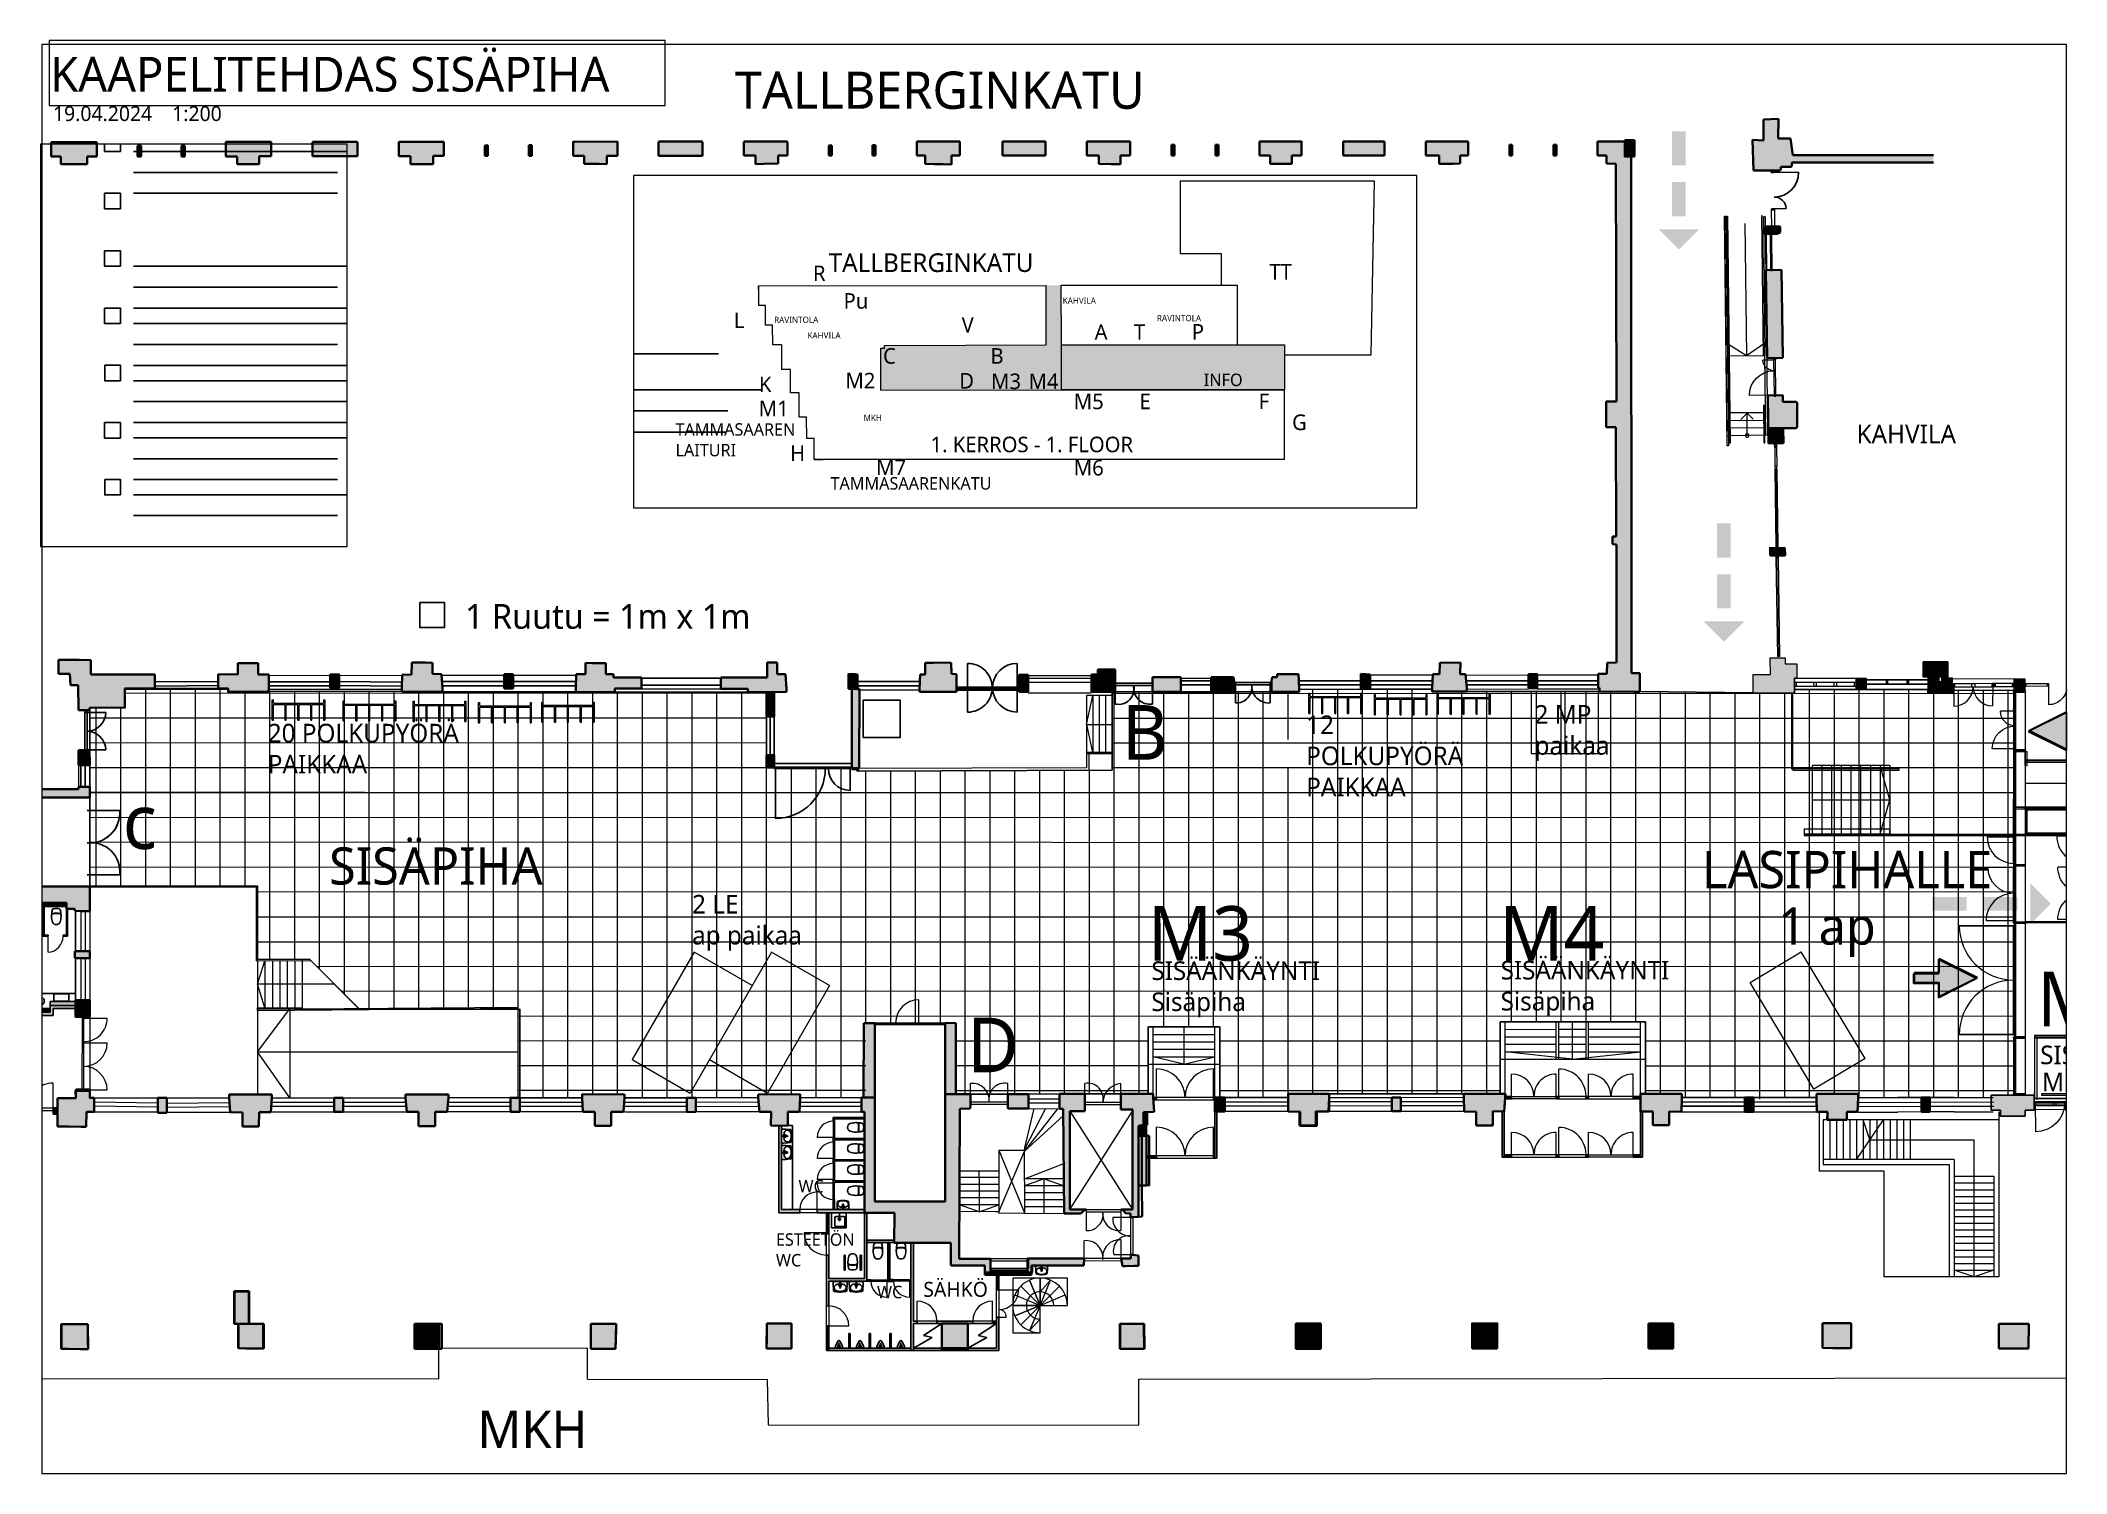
# Paper-space layout 'MKH Sisäpiha' of a CAD drawing. Header units: millimetres. Extents: x -165245 to 394, y -1 to 10004.
# Drawn here: x -14 to 393.9, y -1.5 to 287.1 of the extents above; entities outside this region: 1.
# The model-space entities are those that its viewports show. They can reach past a viewport. Long polylines and large blocks are cut down to what shows.
import ezdxf

# ---------------------------------------------------------------- set-up
doc = ezdxf.new("R2010")
doc.units = ezdxf.units.MM
for name, pattern in [('DASHDOT', [10, 5, -2.5, 0, -2.5]), ('DASHDOT2', [12.7, 6.35, -3.175, 0, -3.175]), ('DASHED', [7.5, 5, -2.5]), ('KATKOVIIVA', [75, 37.5, -37.5]), ('Pistekatkoviiva', [335.138881, 176.388884, -88.194442, 0, -70.555556])]:
    doc.linetypes.add(name, pattern=pattern)
doc.layers.add('00 APUVIIVA No plot', color=6, linetype='Continuous', plot=False)
doc.layers.add('03 Apuviiva', color=6, linetype='Continuous', plot=False)
for name, color, linetype, lineweight in [('02 dashed', 7, 'DASHDOT', 13), ('02 IKKUNAT', 130, 'Continuous', 13), ('02 KAIDE', 6, 'Continuous', 13), ('02 KANTAVA', 24, 'Continuous', 35), ('02 KANTAVA _väri', 2, 'Continuous', 35), ('02 OVET', 5, 'Continuous', 13), ('02 RAMPPI', 140, 'Continuous', 13), ('02 RAPUT', 1, 'Continuous', 5), ('02 RAPUT_HISSI', 1, 'Continuous', 5), ('02 SEINALINJA', 151, 'Continuous', 13), ('02 SEINÄLINJA', 151, 'Continuous', 9), ('02 TERÄS', 24, 'Continuous', 5), ('02 VÄLISEINÄ', 21, 'Continuous', 25), ('02 VÄLISEINÄ _väri', 21, 'Continuous', 25), ('03 Rappukirjain', 7, 'Continuous', 18), ('03 Rappukirjain Tapahtumatila', 1, 'Continuous', 18), ('10 AP1', 7, 'Continuous', 13), ('10 AP2', 7, 'DASHDOT', 9), ('11 pyorateline', 250, 'Continuous', 9)]:
    doc.layers.add(name, color=color, linetype=linetype, lineweight=lineweight)
for name, color, linetype in [('02 IKKUNA', 4, 'Continuous'), ('02 KALUSTEET', 7, 'Continuous'), ('02 KÄSIJOHDE', 9, 'Continuous'), ('02 Lasiovi', 4, 'Continuous'), ('02 OVI', 5, 'Continuous'), ('02 SANITEETTIKALUSTEET', 7, 'Continuous'), ('02 TEKNIIKKA', 1, 'Continuous'), ('02 YLÄPUOLINEN', 8, 'DASHDOT2'), ('03 TEKSTI RAPPUKIRJAIN', 7, 'Continuous'), ('03 TEKSTIT', 7, 'Continuous'), ('05 Poistumistie', 72, 'Continuous'), ('07 tavarat', 40, 'Continuous')]:
    doc.layers.add(name, color=color, linetype=linetype)
for name, color, linetype, lineweight, true_color in [('02 Ruudukko eheä', 7, 'Continuous', 9, 0x7c7887), ('02 SIJAINTI', 7, 'Continuous', 20, 0xe81748), ('03 MKH piirustus teksti ja pvm', 7, 'Continuous', 9, 0xe81748)]:
    doc.layers.add(name, color=color, linetype=linetype, lineweight=lineweight, true_color=true_color)
doc.layers.add('03 Mview', color=5, linetype='Continuous', lineweight=9, plot=False)
doc.styles.get("Standard").update_dxf_attribs({"font": ''})
doc.styles.get('Standard').set_extended_font_data('Roboto')

psp = doc.layouts.new('MKH Sisäpiha')

# ---------------------------------------------------------------- texts
at = {"layer": '02 SIJAINTI', "lineweight": 100}
psp.add_text('KAAPELITEHDAS SISÄPIHA', height=2500, dxfattribs=at).set_placement((-165561.11, 6824.34))
at = {"layer": '03 MKH piirustus teksti ja pvm', "insert": (-11.48, 273.93), "char_height": 3, "attachment_point": 1}
psp.add_mtext_dynamic_manual_height_columns('19.04.2024^I1:200', width=48.4382, gutter_width=12.5, heights=[0], dxfattribs=at)

msp = doc.modelspace()

# ---------------------------------------------------------------- texts
at = {"layer": '02 SIJAINTI', "lineweight": 100}
msp.add_text('KAAPELITEHDAS SISÄPIHA', height=2000, dxfattribs=at).set_placement((309264, 120071))
at = {"layer": '03 Rappukirjain', "color": 7}
for s, p in [('R', (437510, 105429)), ('TT', (474264, 105555)), ('L', (431130, 101640)), ('A', (460190, 100700)), ('C', (443152, 98773)), ('B', (451804, 98776)), ('D', (449288, 96768)), ('K', (433152, 96486)), ('E', (463805, 95107)), ('F', (473393, 95121)), ('G', (476095, 93427)), ('H', (435667, 90939))]:
    msp.add_text(s, height=1250, dxfattribs=at).set_placement(p)
at = {"layer": '03 Rappukirjain', "char_height": 2200, "attachment_point": 1}
for s, insert in [('c', (341915, 49135)), ('D', (375915, 40135))]:
    msp.add_mtext_dynamic_manual_height_columns(s, width=2159.02, gutter_width=12.5, heights=[0], dxfattribs=dict(at, insert=insert))
at = {"layer": '03 Rappukirjain Tapahtumatila'}
for s, p in [('Pu', (439970, 103207)), ('V', (449482, 101265)), ('T', (463357, 100700)), ('P', (468017, 100714)), ('M2', (440124, 96791)), ('M3', (451855, 96729)), ('M4', (454873, 96729)), ('M5', (458517, 95106)), ('M1', (433142, 94539)), ('M7', (442596, 89794)), ('M6', (458517, 89768))]:
    msp.add_text(s, height=1250, dxfattribs=at).set_placement(p)
at = {"layer": '03 Rappukirjain Tapahtumatila', "lineweight": 100}
for s, p in [('M3', (383192, 42432)), ('M4', (397339, 42430)), ('M5', (419002, 39788))]:
    msp.add_text(s, height=2200, dxfattribs=at).set_placement(p)
at = {"layer": '03 TEKSTI RAPPUKIRJAIN'}
msp.add_text('B', height=2200, dxfattribs=at).set_placement((382140, 50529))
at = {"layer": '03 TEKSTIT'}
for s, height, p in [('1. KERROS - 1. FLOOR', 1250, (446975, 91642)), ('1 Ruutu = 1m x 1m', 1000, (355702, 55802))]:
    msp.add_text(s, height=height, dxfattribs=at).set_placement(p)
at = {"layer": '03 TEKSTIT', "attachment_point": 1}
for s, width, gutter_width, heights, insert, char_height in [('TALLBERGINKATU', 61201.84, 12.5, [0], (438771, 107662), 1500), ('\\pxt28;KAHVILA', 8273.03, 5000, [6291], (457619, 104104), 500), ('\\pxt28;{\\fRoboto|b0|i0|c0|p2;RAVINTOLA}', 8273.03, 5000, [6291], (434380, 102559), 500), ('\\pxt28;{\\fRoboto|b0|i0|c0|p2;RAVINTOLA}', 8273.03, 5000, [6291], (465210, 102695), 500), ('\\pxt28;KAHVILA', 8273.03, 5000, [6291], (437062, 101309), 500), ('\\pxt28;{\\fRoboto|b0|i0|c0|p2;INFO}', 4254.45, 5000, [6291], (468984, 97973), 1000), ('\\pxt28;MKH', 8273.03, 5000, [6291], (441585, 94659), 500), ('TAMMASAAREN\\PLAITURI', 13120.3, 12.5, [2902], (426434, 93976), 1000), ('{\\fRoboto|b0|i0|c0|p2;TAMMASAARENKATU}', 17000.42, 12.5, [0], (438917, 89633), 1000), ('TALLBERGINKATU', 61201.84, 12.5, [0], (366570, 78248), 1500), ('\\pxt28;{\\fRoboto|b0|i0|c0|p2;KAHVILA}', 8516.54, 5000, [6291], (411736, 64023), 750), ('SISÄPIHA', 12617.54, 12.5, [0], (350226, 46998), 1500), ('LASIPIHALLE', 12617.54, 12.5, [0], (405513, 46854), 1500), ('SISÄÄNKÄYNTI\\PSisäpiha', 6821.71, 5000, [0], (383337, 42405), 750), ('{\\fRoboto|b0|i0|c0|p2;SISÄÄNKÄYNTI\\PSisäpiha}', 8143.07, 5000, [0], (397402, 42427), 750), ('SISÄÄNKÄYNTI', 6821.71, 5000, [0], (419129, 39013), 750), ('MERIKAAPELIHALLI', 5806.26, 25, [0], (419205, 37920), 750), ('\\pxt28;{\\fRoboto|b0|i0|c0|p2;WC}', 2637.23, 5000, [1003], (369129, 33596), 500), ('\\pxt28;ESTEETÖN\\PWC', 5425.1, 5000, [2709], (368220, 31452), 500), ('SÄHKÖ', 3443.02, 5000, [0], (374154, 29494), 600), ('\\pxt28;{\\fRoboto|b0|i0|c0|p2;WC}', 2637.23, 5000, [1003], (372291, 29335), 500), ('MKH', 12617.54, 12.5, [0], (356200, 24307), 1500)]:
    msp.add_mtext_dynamic_manual_height_columns(s, width=width, gutter_width=gutter_width, heights=heights, dxfattribs=dict(at, insert=insert, char_height=char_height))
at = {"layer": '10 AP2', "attachment_point": 1}
for s, width, heights, insert, char_height in [('12\\PPOLKUPYÖRÄ\\PPAIKKAA  ', 15186.1, [7992], (389572, 52309), 750), ('{\\fRoboto|b0|i0|c0|p2;2 MP\\Ppaikaa}', 5293.6, [4002], (398771, 52729), 750), ('20 POLKUPYÖRÄ\\PPAIKKAA  ', 14853.58, [2987], (347757, 51974), 750), ('{\\fRoboto|b0|i0|c0|p2;2 LE \\Pap paikaa }', 10042.6, [7992], (364844, 45083), 750), ('{\\fRoboto|b0|i0|c0|p2;1 ap}', 5071.06, [0], (408586, 44579), 1500)]:
    msp.add_mtext_dynamic_manual_height_columns(s, width=width, gutter_width=1, heights=heights, dxfattribs=dict(at, insert=insert, char_height=char_height))

# ---------------------------------------------------------------- blocks, each defined once
blk = doc.blocks.new('teline-fillari')
at = {"ltscale": 30}
for p, q in [((-1324, 0), (-1324, 1020)), ((-1324, 1020), (-1264, 1020)), ((-1264, 855), (-1264, 1020)), ((1264, 1020), (1264, 855)), ((1264, 1020), (1324, 1020)), ((1324, 1020), (1324, 0)), ((-1264, 855), (1264, 855)), ((-1264, 795), (-678, 795)), ((-1264, 0), (-1264, 795)), ((-678, 0), (-678, 795)), ((-678, 0), (-618, 0)), ((-618, 795), (-30, 795)), ((-618, 0), (-618, 795)), ((-30, 0), (-30, 795)), ((-30, 0), (30, 0)), ((30, 0), (30, 795)), ((30, 795), (618, 795)), ((618, 0), (618, 795)), ((678, 0), (678, 795)), ((678, 795), (1264, 795)), ((1264, 795), (1264, 0)), ((-1324, 0), (-1264, 0)), ((618, 0), (678, 0)), ((1264, 0), (1324, 0))]:
    blk.add_line(p, q, dxfattribs=at)
blk = doc.blocks.new('Pariovi 21')
at = {"layer": '02 OVI', "lineweight": 13}
for p, q in [((710, 0), (710, 990)), ((-710, 0), (-750, 0)), ((-750, 0), (-750, -75)), ((-750, 0), (-750, -75)), ((-750, 0), (-750, -75)), ((-710, 0), (-710, 430)), ((-710, 0), (710, 0)), ((-710, -75), (-710, 0)), ((750, 0), (710, 0)), ((710, 0), (710, -75)), ((750, -75), (750, 0)), ((750, 0), (750, -75)), ((750, 0), (750, -75)), ((-750, -75), (-710, -75)), ((710, -75), (-710, -75)), ((710, -75), (750, -75))]:
    blk.add_line(p, q, dxfattribs=at)
for centre, radius, start, end in [((710, 0), 990, 90, 180), ((-710, 0), 430, 0, 90)]:
    blk.add_arc(centre, radius, start, end, dxfattribs=at)
blk = doc.blocks.new('Poistumistie')
at = {"layer": '05 Poistumistie'}
blk.add_hatch(color=256, dxfattribs=at).paths.add_polyline_path([(-768, 0), (768, 0), (0, 1535)])
for p, q in [((0, 1535), (-768, 0)), ((768, 0), (0, 1535)), ((-768, 0), (768, 0))]:
    blk.add_line(p, q, dxfattribs=at)
blk = doc.blocks.new('Tavaran kuljetusreitti')
at = {"layer": '07 tavarat'}
blk.add_hatch(color=256, dxfattribs=at).paths.add_polyline_path([(0, 2535), (-768, 1000), (-200, 1000), (-200, 0), (200, 0), (200, 1000), (768, 1000)])
for p, q in [((-768, 1000), (0, 2535)), ((768, 1000), (0, 2535)), ((-200, 1000), (-768, 1000)), ((-200, 0), (-200, 1000)), ((200, 1000), (200, 0)), ((200, 1000), (768, 1000)), ((200, 0), (-200, 0))]:
    blk.add_line(p, q, dxfattribs=at)
blk = doc.blocks.new('IFC pariovi - Yksisuunta')
at = {"layer": '02 OVI', "linetype": 'Continuous', "lineweight": 13}
for p, q in [((-2190, 0), (-2190, 2190)), ((-2190, 2190), (-2189, 2190)), ((-2189, 2190), (-2189, 0)), ((2190, 2190), (2189, 2190)), ((2189, 2190), (2189, 0)), ((2190, 0), (2190, 2190)), ((-2190, -60), (-2190, 0)), ((-2189, 0), (-2190, 0)), ((-2190, 0), (2190, 0)), ((2189, 0), (2190, 0)), ((2190, -60), (2190, 0)), ((-2190, -54), (2190, -54))]:
    blk.add_line(p, q, dxfattribs=at)
for centre, start, end in [((-2190, 0), 0, 90), ((2190, 0), 90, 180)]:
    blk.add_arc(centre, 2190, start, end, dxfattribs=at)
blk = doc.blocks.new('JKMM ovi_4')
at = {"layer": '02 OVI', "color": 4, "linetype": 'Continuous', "lineweight": 13}
for p, q in [((-1075, 0), (-1075, 1110)), ((1075, 0), (1075, 1040)), ((-1075, 0), (1075, 0)), ((-1075, -60), (1075, -60))]:
    blk.add_line(p, q, dxfattribs=at)
at = {"layer": '02 OVI', "linetype": 'Continuous', "lineweight": 13}
for p, q in [((-1075, 0), (-1125, 0)), ((-1125, 0), (-1125, -60)), ((-1075, -60), (-1075, 0)), ((1125, 0), (1075, 0)), ((1075, 0), (1075, -60)), ((1125, -60), (1125, 0)), ((-1125, -60), (-1075, -60)), ((1075, -60), (1125, -60))]:
    blk.add_line(p, q, dxfattribs=at)
at = {"layer": '02 OVI', "color": 4, "linetype": 'Continuous', "lineweight": 13}
for centre, radius, start, end in [((-1075, 0), 1110, 0, 90), ((1075, 0), 1040, 90, 180)]:
    blk.add_arc(centre, radius, start, end, dxfattribs=at)
blk = doc.blocks.new('JKMM ovi_54')
at = {"layer": '02 OVI', "linetype": 'Continuous', "lineweight": 13}
for p, q in [((-1190, 0), (-1190, 1190)), ((1190, 0), (1190, 1190)), ((-1190, 60), (-1240, 60)), ((-1240, 60), (-1240, 0)), ((-1240, 0), (-1190, 0)), ((-1190, 60), (1190, 60)), ((-1190, 0), (-1190, 60)), ((-1190, 0), (1190, 0)), ((1240, 60), (1190, 60)), ((1190, 60), (1190, 0)), ((1190, 0), (1240, 0)), ((1240, 0), (1240, 60))]:
    blk.add_line(p, q, dxfattribs=at)
for centre, start, end in [((-1190, 0), 0, 90), ((1190, 0), 90, 180)]:
    blk.add_arc(centre, 1190, start, end, dxfattribs=at)
blk = doc.blocks.new('Pariovi sivuosa 21_3')
at = {"layer": '02 IKKUNA', "linetype": 'Continuous', "lineweight": 13}
for p, q in [((-1200, 0), (-1240, 0)), ((-1240, 0), (-1240, -115)), ((-1240, 0), (-1240, -115)), ((-1240, 0), (-1240, -115)), ((-330, 0), (-1200, 0)), ((-1200, 0), (-1200, -115)), ((-1200, -115), (-1200, 0)), ((-1240, -115), (-1200, -115)), ((-1200, -115), (-330, -115))]:
    blk.add_line(p, q, dxfattribs=at)
at = {"layer": '02 OVI', "linetype": 'Continuous', "lineweight": 13}
for p, q in [((-330, -115), (-330, 0)), ((-290, 0), (-330, 0)), ((-330, 0), (-330, -115)), ((-290, 0), (-287, 745)), ((-290, -115), (-290, 0)), ((1200, 0), (1206, 745)), ((1240, 0), (1200, 0)), ((1200, 0), (1200, -115)), ((1240, -115), (1240, 0)), ((1240, 0), (1240, -115)), ((1240, 0), (1240, -115)), ((-330, -115), (-290, -115)), ((1200, -115), (1240, -115))]:
    blk.add_line(p, q, dxfattribs=at)
for centre, start, end in [((-290, 0), 0, 89.77737), ((1200, 0), 89.55782, 180)]:
    blk.add_arc(centre, 745, start, end, dxfattribs=at)
blk = doc.blocks.new('Pariovi sivuosa 21_2')
at = {"layer": '02 IKKUNA', "linetype": 'Continuous', "lineweight": 13}
for p, q in [((-1200, 0), (-1240, 0)), ((-1240, 0), (-1240, -115)), ((-1240, 0), (-1240, -115)), ((-1240, 0), (-1240, -115)), ((-1200, -115), (-1200, 0)), ((-410, 0), (-1200, 0)), ((-1200, 0), (-1200, -115)), ((-1240, -115), (-1200, -115)), ((-1200, -115), (-410, -115))]:
    blk.add_line(p, q, dxfattribs=at)
at = {"layer": '02 OVI', "color": 4, "linetype": 'Continuous', "lineweight": 13}
for p, q in [((-370, 0), (-410, 0)), ((-410, 0), (-410, -115)), ((-410, -115), (-410, 0)), ((-370, 0), (-360, 785)), ((-370, -115), (-370, 0)), ((1200, 0), (1200, 785)), ((1240, 0), (1200, 0)), ((1200, 0), (1200, -115)), ((1240, -115), (1240, 0)), ((1240, 0), (1240, -115)), ((1240, 0), (1240, -115)), ((-410, -115), (-370, -115)), ((1200, -115), (1240, -115))]:
    blk.add_line(p, q, dxfattribs=at)
for centre, start, end in [((-370, 0), 0, 89.28128), ((1200, 0), 90.01699, 180)]:
    blk.add_arc(centre, 785, start, end, dxfattribs=at)
blk = doc.blocks.new('Ikkuna kolmiosainen 21_8')
at = {"layer": '02 IKKUNA', "linetype": 'Continuous', "lineweight": 13}
for p, q in [((-1240, 0), (-1165, 0)), ((-1165, 0), (-1165, -150)), ((-1165, 0), (-468, 0)), ((-468, -150), (-468, 0)), ((-468, 0), (-408, 0)), ((-408, 0), (-348, 0)), ((-348, 0), (-348, -150)), ((-348, 0), (348, 0)), ((348, -150), (348, 0)), ((348, 0), (408, 0)), ((408, 0), (468, 0)), ((468, 0), (468, -150)), ((468, 0), (1165, 0)), ((1165, -150), (1165, 0)), ((1165, 0), (1240, 0)), ((-1165, -150), (-1240, -150)), ((-468, -150), (-1165, -150)), ((-408, -150), (-468, -150)), ((-348, -150), (-408, -150)), ((348, -150), (-348, -150)), ((408, -150), (348, -150)), ((468, -150), (408, -150)), ((1165, -150), (468, -150)), ((1240, -150), (1165, -150))]:
    blk.add_line(p, q, dxfattribs=at)
at = {"layer": '02 IKKUNA', "linetype": 'Continuous', "lineweight": 20}
for p, q in [((-1240, 0), (-1240, -150)), ((-1240, 0), (-1240, -150)), ((1240, 0), (1240, -150)), ((1240, 0), (1240, -150))]:
    blk.add_line(p, q, dxfattribs=at)
at = {"layer": '02 KANTAVA', "linetype": 'Continuous', "lineweight": 20}
for p, q in [((-1240, 130), (-1240, 0)), ((1240, 130), (1240, 0)), ((-1240, -150), (-1240, -320)), ((1240, -150), (1240, -320))]:
    blk.add_line(p, q, dxfattribs=at)
at = {"layer": '02 SEINALINJA', "linetype": 'Continuous', "lineweight": 13}
for p, q in [((-1240, 130), (1240, 130)), ((-1240, -320), (1240, -320))]:
    blk.add_line(p, q, dxfattribs=at)
blk = doc.blocks.new('Laatta_76_1', base_point=(152809, 44624))
at = {"layer": '02 KALUSTEET', "linetype": 'Pistekatkoviiva', "lineweight": 13, "flags": 128}
blk.add_lwpolyline([(152809, 44624), (147878, 44624), (147878, 44574), (152809, 44574)], close=True, dxfattribs=at)
blk = doc.blocks.new('JKMM ovi_128')
at = {"layer": '02 Lasiovi', "linetype": 'Continuous', "lineweight": 13}
for p, q in [((-1050, 0), (-1050, 1050)), ((1050, 0), (1050, 1050)), ((-1050, 0), (-1100, 0)), ((-1100, 0), (-1100, -60)), ((-1050, 0), (1050, 0)), ((-1050, -60), (-1050, 0)), ((1100, 0), (1050, 0)), ((1050, 0), (1050, -60)), ((1100, -60), (1100, 0)), ((-1100, -60), (-1050, -60)), ((-1050, -60), (1050, -60)), ((1050, -60), (1100, -60))]:
    blk.add_line(p, q, dxfattribs=at)
for centre, start, end in [((-1050, 0), 0, 90), ((1050, 0), 90, 180)]:
    blk.add_arc(centre, 1050, start, end, dxfattribs=at)
blk = doc.blocks.new('MKH sisäpiha ruudutus')
at = {"layer": '00 APUVIIVA No plot'}
blk.add_lwpolyline([(50349, 29365), (51761, 29365), (51759, 30142), (55925, 30152), (55926, 30010), (57557, 30021), (62920, 30034), (64558, 30011), (69923, 30013), (71492, 30004), (76855, 29996), (77610, 30003), (77610, 26958), (81258, 26940), (81256, 26819), (91524, 26857), (91524, 30007), (94288, 30007), (99055, 30007), (99055, 30110), (104406, 30119), (104406, 30024), (105792, 30024), (111153, 30020), (112779, 30028), (117332, 29965), (119003, 29963), (119003, 30107), (124374, 30107), (124374, 29956), (125374, 29964), (125373, 30069), (127854, 30083), (127827, 24243), (127826, 24231), (127861, 24231), (127861, 24163), (127861, 23101), (127861, 23051), (127834, 23051), (127834, 22991), (127861, 22991), (127861, 20723), (127861, 16103), (127861, 13813), (127861, 13764), (126918, 13764), (126918, 13677), (121566, 13651), (121566, 13817), (119883, 13791), (119883, 13666), (114470, 13666), (114470, 13817), (113007, 13817), (113007, 16717), (107154, 16716), (107155, 13816), (98612, 13816), (98612, 13674), (95859, 13673), (95859, 16515), (92978, 16515), (92980, 13814), (89400, 13812), (87322, 13810), (85816, 13809), (85231, 13808), (85236, 16663), (84806, 16663), (81962, 16663), (81528, 16662), (81528, 13666), (78961, 13664), (78961, 13803), (77275, 13788), (77275, 13665), (74396, 13664), (71883, 13662), (71883, 13794), (70178, 13800), (70179, 13662), (67679, 13662), (67679, 17228), (61223, 17211), (59207, 19245), (57109, 19227), (57104, 22187), (50353, 22183), (50353, 29365)], dxfattribs=at)
at = {"layer": '02 Ruudukko eheä'}
for p, q in [((51760, 29967), (77610, 29961)), ((52610, 22184), (52610, 30144)), ((53610, 22185), (53610, 30146)), ((54610, 22186), (54610, 30149)), ((55610, 22186), (55610, 30151)), ((56610, 22187), (56610, 30015)), ((57610, 19231), (57610, 30021)), ((58610, 19240), (58610, 30023)), ((59610, 18839), (59610, 30026)), ((60610, 17830), (60610, 30028)), ((61610, 26989), (61610, 30031)), ((61610, 17212), (61610, 30031)), ((62610, 17215), (62610, 30033)), ((63610, 17218), (63610, 30024)), ((64610, 17220), (64610, 30011)), ((65610, 17223), (65610, 30012)), ((66610, 17225), (66610, 30012)), ((67610, 17228), (67610, 30012)), ((68610, 13662), (68610, 30013)), ((69610, 13662), (69610, 30013)), ((70610, 13798), (70610, 30009)), ((71610, 13795), (71610, 30004)), ((72610, 13663), (72610, 30003)), ((73610, 13663), (73610, 30001)), ((74610, 13664), (74610, 30000)), ((75610, 13664), (75610, 29998)), ((76610, 13664), (76610, 29997)), ((77610, 13791), (77610, 30003)), ((91524, 29957), (127853, 29949)), ((91610, 13813), (91610, 30007)), ((92610, 13814), (92610, 30007)), ((93610, 16515), (93610, 30007)), ((94610, 16515), (94610, 30007)), ((95610, 16515), (95610, 30007)), ((96610, 13673), (96610, 30007)), ((97610, 13674), (97610, 30007)), ((98610, 28088), (98610, 30007)), ((99610, 13816), (99610, 30111)), ((100610, 13816), (100610, 30112)), ((101610, 13816), (101610, 30114)), ((102610, 13816), (102610, 30116)), ((103610, 13816), (103610, 30118)), ((104610, 13816), (104610, 30024)), ((105610, 13816), (105610, 30024)), ((106610, 13816), (106610, 30023)), ((107610, 16716), (107610, 30022)), ((108610, 16716), (108610, 30022)), ((109610, 16716), (109610, 30021)), ((110610, 16717), (110610, 30020)), ((111610, 16717), (111610, 30022)), ((112611, 16717), (112614, 30027)), ((113610, 13817), (113610, 30017)), ((114610, 13666), (114610, 30003)), ((115610, 13666), (115610, 29989)), ((116610, 13666), (116608, 29975)), ((117610, 13600), (117608, 29965)), ((118610, 13666), (118610, 29963)), ((119610, 13666), (119613, 30107)), ((120610, 13802), (120614, 30107)), ((121610, 13652), (121610, 30107)), ((122610, 13656), (122610, 30107)), ((123610, 13661), (123610, 30107)), ((124610, 13666), (124610, 29958)), ((125610, 13671), (125610, 30070)), ((126610, 13676), (126610, 30076)), ((127610, 13764), (127610, 30082)), ((50353, 28967), (77610, 28961)), ((50610, 22183), (50610, 29365)), ((51610, 22184), (51610, 29365)), ((91524, 28956), (127848, 28948)), ((50353, 27967), (77610, 27961)), ((91524, 27959), (127844, 27959)), ((50353, 26958), (80610, 26958)), ((78610, 13800), (78610, 26960)), ((79610, 13665), (79610, 26960)), ((80610, 13665), (80610, 26960)), ((91524, 26958), (127839, 26958)), ((98610, 13674), (98610, 26963)), ((81610, 16662), (81610, 26820)), ((82610, 16663), (82610, 26824)), ((83610, 16663), (83610, 26827)), ((84610, 16663), (84610, 26831)), ((85610, 13809), (85610, 26835)), ((86610, 13809), (86610, 26839)), ((87610, 13810), (87610, 26842)), ((88610, 13811), (88610, 26846)), ((89610, 13812), (89610, 26850)), ((90610, 13813), (90610, 26854)), ((50353, 25967), (61424, 25964)), ((50353, 25958), (127834, 25958)), ((90865, 25957), (127834, 25949)), ((50353, 24967), (127830, 24949)), ((50353, 23967), (127861, 23949)), ((50353, 22967), (127861, 22949)), ((57105, 21965), (127861, 21949)), ((57106, 20946), (127861, 20946)), ((57108, 19946), (127861, 19946)), ((59484, 18965), (127861, 18949)), ((60476, 17965), (127861, 17949)), ((67610, 16963), (127861, 16949)), ((67610, 15963), (81610, 15960)), ((85235, 15959), (92979, 15957)), ((95859, 15956), (107154, 15953)), ((113007, 15952), (127861, 15949)), ((67610, 14963), (81610, 14960)), ((85233, 14959), (92979, 14957)), ((95859, 14956), (107155, 14953)), ((113007, 14952), (127861, 14949)), ((67610, 13963), (81610, 13960)), ((85231, 13959), (92980, 13957)), ((95859, 13956), (107155, 13953)), ((113007, 13952), (127861, 13949))]:
    blk.add_line(p, q, dxfattribs=at)
blk = doc.blocks.new('Pilari_463_1', base_point=(146831, 55053))
at = {"layer": '02 TERÄS', "linetype": 'Continuous', "lineweight": 30}
for p, q in [((146831, 55023), (146831, 55083)), ((146831, 55083), (147211, 55083)), ((147211, 55023), (146831, 55023)), ((147159, 55071), (146849, 55071)), ((146849, 55071), (146849, 55035)), ((146849, 55035), (147159, 55035)), ((147159, 55035), (147159, 55071)), ((147211, 55071), (147171, 55071)), ((147171, 55071), (147171, 55035)), ((147171, 55035), (147211, 55035)), ((147211, 55083), (147211, 55071)), ((147211, 55035), (147211, 55023))]:
    blk.add_line(p, q, dxfattribs=at)
blk = doc.blocks.new('Pilari_342_1', base_point=(146831, 55053))
at = {"layer": '02 TERÄS', "linetype": 'Continuous', "lineweight": 30, "flags": 128}
for points in [[(146751, 55040), (146811, 55040), (146811, 55027), (146831, 55027), (146831, 55077), (146811, 55077), (146811, 55065), (146751, 55065)], [(146751, 55065), (146751, 55040)]]:
    blk.add_lwpolyline(points, dxfattribs=at)

# ---------------------------------------------------------------- hatches: boundary and pattern name
at = {"layer": '02 KANTAVA _väri'}
h = msp.add_hatch(color=256, dxfattribs=at)
h.dxf.hatch_style = 1
h.paths.add_polyline_path([(414832, 74885), (409165, 74885), (409076, 75552), (408579, 75552), (408595, 76342), (407983, 76319), (407994, 75465), (407552, 75494), (407580, 74265), (408649, 74265), (408684, 74300), (408684, 74412), (409096, 74412), (409131, 74447), (409131, 74585), (414832, 74585)])
h = msp.add_hatch(color=256, dxfattribs=at)
h.dxf.hatch_style = 1
h.paths.add_polyline_path([(340879, 75406), (339953, 75406), (339036, 75402), (339036, 74824), (339426, 74823), (339426, 74520), (339785, 74518), (340151, 74516), (340487, 74514), (340487, 74821), (340879, 74822)])
h = msp.add_hatch(color=256, dxfattribs=at)
h.dxf.hatch_style = 1
h.paths.add_polyline_path([(342655, 75260), (342517, 75262), (342517, 74825), (342655, 74825)])
h = msp.add_hatch(color=256, dxfattribs=at)
h.dxf.hatch_style = 1
h.paths.add_polyline_path([(344419, 75252), (344285, 75257), (344285, 74828), (344419, 74828)])
h = msp.add_hatch(color=256, dxfattribs=at)
h.dxf.hatch_style = 1
h.paths.add_polyline_path([(347891, 75413), (346066, 75411), (346066, 74831), (346518, 74832), (346518, 74514), (346820, 74514), (347416, 74514), (347416, 74834), (347891, 74835)])
h = msp.add_hatch(color=256, dxfattribs=at)
h.dxf.hatch_style = 1
h.paths.add_polyline_path([(351372, 75416), (349559, 75414), (349559, 74838), (351372, 74841)])
h = msp.add_hatch(color=256, dxfattribs=at)
h.dxf.hatch_style = 1
h.paths.add_polyline_path([(354843, 75419), (353028, 75417), (353028, 74844), (353507, 74845), (353507, 74517), (353840, 74519), (354120, 74519), (354412, 74521), (354419, 74847), (354843, 74847)])
h = msp.add_hatch(color=256, dxfattribs=at)
h.dxf.hatch_style = 1
h.paths.add_polyline_path([(356623, 75280), (356493, 75268), (356493, 74849), (356623, 74849)])
h = msp.add_hatch(color=256, dxfattribs=at)
h.dxf.hatch_style = 1
h.paths.add_polyline_path([(358394, 75284), (358263, 75281), (358263, 74851), (358394, 74851)])
h = msp.add_hatch(color=256, dxfattribs=at)
h.dxf.hatch_style = 1
h.paths.add_polyline_path([(361835, 75425), (360053, 75423), (360053, 74853), (360500, 74854), (360500, 74532), (360818, 74529), (361108, 74526), (361406, 74523), (361406, 74855), (361835, 74855)])
h = msp.add_hatch(color=256, dxfattribs=at)
h.dxf.hatch_style = 1
h.paths.add_polyline_path([(365259, 75428), (363497, 75426), (363497, 74857), (365259, 74859)])
h = msp.add_hatch(color=256, dxfattribs=at)
h.dxf.hatch_style = 1
h.paths.add_polyline_path([(368692, 75431), (366927, 75429), (366927, 74861), (367394, 74861), (367394, 74523), (367728, 74527), (368309, 74538), (368309, 74862), (368692, 74863)])
h = msp.add_hatch(color=256, dxfattribs=at)
h.dxf.hatch_style = 1
h.paths.add_polyline_path([(370469, 75273), (370344, 75272), (370344, 74865), (370469, 74865)])
h = msp.add_hatch(color=256, dxfattribs=at)
h.dxf.hatch_style = 1
h.paths.add_polyline_path([(372236, 75283), (372115, 75287), (372115, 74867), (372236, 74867)])
h = msp.add_hatch(color=256, dxfattribs=at)
h.dxf.hatch_style = 1
h.paths.add_polyline_path([(375629, 75436), (374762, 75436), (373896, 75436), (373896, 74868), (374231, 74869), (374235, 74529), (374593, 74522), (374952, 74516), (375291, 74510), (375288, 74861), (375629, 74865)])
h = msp.add_hatch(color=256, dxfattribs=at)
h.dxf.hatch_style = 1
h.paths.add_polyline_path([(379074, 75436), (377339, 75436), (377339, 74865), (379074, 74864)])
h = msp.add_hatch(color=256, dxfattribs=at)
h.dxf.hatch_style = 1
h.paths.add_polyline_path([(382487, 75436), (380740, 75436), (380740, 74864), (381221, 74864), (381221, 74528), (382100, 74520), (382100, 74864), (382487, 74864)])
h = msp.add_hatch(color=256, dxfattribs=at)
h.dxf.hatch_style = 1
h.paths.add_polyline_path([(384265, 75297), (384143, 75296), (384143, 74864), (384265, 74864)])
h = msp.add_hatch(color=256, dxfattribs=at)
h.dxf.hatch_style = 1
h.paths.add_polyline_path([(386045, 75297), (385917, 75301), (385917, 74863), (386045, 74863)])
h = msp.add_hatch(color=256, dxfattribs=at)
h.dxf.hatch_style = 1
h.paths.add_polyline_path([(389378, 75436), (387695, 75436), (387695, 74863), (388126, 74863), (388126, 74537), (388408, 74537), (388688, 74537), (388991, 74536), (388993, 74863), (389378, 74863)])
h = msp.add_hatch(color=256, dxfattribs=at)
h.dxf.hatch_style = 1
h.paths.add_polyline_path([(392728, 75436), (391058, 75436), (391058, 74864), (392728, 74865)])
h = msp.add_hatch(color=256, dxfattribs=at)
h.dxf.hatch_style = 1
h.paths.add_polyline_path([(396100, 75436), (394393, 75436), (394393, 74866), (394926, 74866), (394927, 74536), (395205, 74536), (395485, 74536), (395768, 74545), (395768, 74869), (396100, 74869)])
h = msp.add_hatch(color=256, dxfattribs=at)
h.dxf.hatch_style = 1
h.paths.add_polyline_path([(397865, 75301), (397756, 75292), (397756, 74869), (397865, 74869)])
h = msp.add_hatch(color=256, dxfattribs=at)
h.dxf.hatch_style = 1
h.paths.add_polyline_path([(399659, 75293), (399532, 75290), (399532, 74869), (399659, 74869)])
h = msp.add_hatch(color=256, dxfattribs=at)
h.dxf.hatch_style = 1
h.paths.add_polyline_path([(402660, 74827), (402398, 74816), (402398, 75436), (401300, 75436), (401300, 74869), (401665, 74869), (401660, 74538), (402047, 74534), (402073, 64963), (401785, 64963), (401658, 64963), (401658, 64678), (401649, 64214), (401649, 63924), (402044, 63926), (402058, 59526), (401910, 59518), (401910, 59216), (402065, 59200), (402065, 54448), (401694, 54432), (401682, 53984), (401327, 53989), (401327, 53419), (401388, 53419), (401388, 53275), (402770, 53259), (403013, 53267), (403010, 54011), (402670, 54011)])
h = msp.add_hatch(color=256, dxfattribs=at)
h.dxf.hatch_style = 1
h.paths.add_polyline_path([(402799, 75482), (402398, 75482), (402398, 74816), (402799, 74833)])
h = msp.add_hatch(color=256, dxfattribs=at)
h.dxf.hatch_style = 1
h.paths.add_polyline_path([(408662, 72012), (408062, 72003), (408066, 71703), (408536, 71710), (408665, 71762)])
h = msp.add_hatch(color=256, dxfattribs=at)
h.dxf.hatch_style = 1
h.paths.add_polyline_path([(408714, 70262), (408336, 70257), (408337, 70227), (408267, 70226), (408266, 70256), (408088, 70253), (408140, 66705), (408767, 66712)])
h = msp.add_hatch(color=256, dxfattribs=at)
h.dxf.hatch_style = 1
h.paths.add_polyline_path([(409339, 64911), (409304, 64946), (408766, 64946), (408772, 65212), (408488, 65209), (408488, 65209), (408489, 65169), (408414, 65168), (408413, 65208), (408399, 65208), (408162, 65205), (408182, 63886), (409304, 63886), (409339, 63921)])
h = msp.add_hatch(color=256, dxfattribs=at)
h.dxf.hatch_style = 1
h.paths.add_polyline_path([(408782, 63886), (408182, 63886), (408191, 63268), (408791, 63276)])
h = msp.add_hatch(color=256, dxfattribs=at)
h.dxf.hatch_style = 1
h.paths.add_polyline_path([(408853, 59057), (408569, 59053), (408570, 59022), (408570, 59012), (408500, 59011), (408500, 59021), (408499, 59052), (408253, 59048), (408258, 58748), (408858, 58757)])
h = msp.add_hatch(color=256, dxfattribs=at)
h.dxf.hatch_style = 1
h.paths.add_polyline_path([(341995, 53355), (341997, 53393), (343215, 53396), (343215, 53960), (340629, 53960), (340629, 54543), (340161, 54548), (339794, 54550), (339333, 54549), (339328, 54308), (339328, 53993), (339792, 53983), (339806, 53535), (340127, 53534), (340130, 52528), (340253, 52520), (340582, 52520), (340582, 52578), (340583, 52616), (342005, 52627)])
h = msp.add_hatch(color=256, dxfattribs=at)
h.dxf.hatch_style = 1
h.paths.add_polyline_path([(347797, 53967), (347375, 53967), (347375, 54423), (346820, 54423), (346550, 54423), (346552, 53964), (345765, 53975), (345765, 53402), (346160, 53403), (346160, 53261), (347791, 53272), (347797, 53407)])
h = msp.add_hatch(color=256, dxfattribs=at)
h.dxf.hatch_style = 1
h.paths.add_polyline_path([(350625, 53977), (350274, 53967), (350274, 53413), (350625, 53414)])
h = msp.add_hatch(color=256, dxfattribs=at)
h.dxf.hatch_style = 1
h.paths.add_polyline_path([(354755, 53974), (354392, 53985), (354393, 54435), (354120, 54440), (353840, 54440), (353558, 54442), (353548, 53958), (353170, 53954), (353154, 53420), (353154, 53263), (354792, 53263), (354794, 53392)])
h = msp.add_hatch(color=256, dxfattribs=at)
h.dxf.hatch_style = 1
h.paths.add_polyline_path([(357636, 53976), (357280, 53973), (357280, 53393), (357636, 53393)])
h = msp.add_hatch(color=256, dxfattribs=at)
h.dxf.hatch_style = 1
h.paths.add_polyline_path([(362801, 53694), (362801, 53845), (362247, 53845), (361679, 53845), (361679, 53976), (361376, 53976), (361376, 54419), (361106, 54421), (360826, 54424), (360549, 54426), (360549, 53976), (360175, 53975), (360157, 53394), (360157, 53263), (361726, 53255), (361736, 53395), (362801, 53394)])
h = msp.add_hatch(color=256, dxfattribs=at)
h.dxf.hatch_style = 1
h.paths.add_polyline_path([(368600, 53973), (368271, 53978), (368265, 54442), (367861, 54439), (367861, 53845), (366000, 53845), (366000, 53387), (367086, 53379), (367088, 53247), (368652, 53261), (368650, 53387)])
h = msp.add_hatch(color=256, dxfattribs=at)
h.dxf.hatch_style = 1
h.paths.add_polyline_path([(371500, 53955), (371429, 53970), (371284, 53970), (371145, 53982), (371145, 53386), (371500, 53386)])
h = msp.add_hatch(color=256, dxfattribs=at)
h.dxf.hatch_style = 1
h.paths.add_polyline_path([(375491, 53974), (375284, 53988), (375274, 54434), (374958, 54439), (374554, 54433), (374234, 54433), (374234, 53963), (374024, 53963), (373999, 53385), (373999, 53257), (374774, 53258), (375491, 53258)])
h = msp.add_hatch(color=256, dxfattribs=at)
h.dxf.hatch_style = 1
h.paths.add_polyline_path([(378380, 53953), (378014, 53964), (378014, 53258), (378380, 53258)])
h = msp.add_hatch(color=256, dxfattribs=at)
h.dxf.hatch_style = 1
h.paths.add_polyline_path([(381880, 53521), (381887, 54169), (381176, 54165), (381180, 53967), (380930, 53963), (380930, 53258), (381880, 53258)])
h = msp.add_hatch(color=256, dxfattribs=at)
h.dxf.hatch_style = 1
h.paths.add_polyline_path([(383382, 53853), (383382, 53258), (384522, 53258), (384522, 53853)])
h = msp.add_hatch(color=256, dxfattribs=at)
h.dxf.hatch_style = 1
h.paths.add_polyline_path([(386675, 53682), (386652, 53854), (385748, 53854), (385748, 53258), (386675, 53258)])
h = msp.add_hatch(color=256, dxfattribs=at)
h.dxf.hatch_style = 1
h.paths.add_polyline_path([(389268, 53972), (388968, 53972), (388960, 53973), (388710, 53973), (388693, 53964), (388407, 53974), (388401, 53856), (388197, 53859), (388175, 53682), (388175, 53258), (389290, 53258), (389291, 53398)])
h = msp.add_hatch(color=256, dxfattribs=at)
h.dxf.hatch_style = 1
h.paths.add_polyline_path([(392155, 53743), (392152, 53966), (391778, 53990), (391778, 53403), (392155, 53403)])
h = msp.add_hatch(color=256, dxfattribs=at)
h.dxf.hatch_style = 1
h.paths.add_polyline_path([(395988, 53974), (395779, 53974), (395783, 54451), (394954, 54437), (394947, 53979), (394672, 53979), (394640, 53410), (394640, 53276), (396026, 53275), (396039, 53407)])
h = msp.add_hatch(color=256, dxfattribs=at)
h.dxf.hatch_style = 1
h.paths.add_polyline_path([(398877, 53989), (398525, 53981), (398525, 53414), (398877, 53415)])
h = msp.add_hatch(color=256, dxfattribs=at)
h.dxf.hatch_style = 1
h.paths.add_polyline_path([(408269, 53959), (407566, 53963), (407566, 53216), (409237, 53214), (409236, 53808), (409280, 53808), (409325, 53808), (409327, 54392), (408863, 54385), (408859, 54637), (408259, 54628)])
h = msp.add_hatch(color=256, dxfattribs=at)
h.dxf.hatch_style = 1
h.paths.add_polyline_path([(415412, 54469), (414412, 54470), (414412, 53870), (415412, 53870)])
h = msp.add_hatch(color=256, dxfattribs=at)
h.dxf.hatch_style = 1
h.paths.add_polyline_path([(415606, 53820), (415157, 53817), (415158, 53662), (415059, 53661), (415058, 53869), (414608, 53869), (414608, 53207), (415608, 53215)])
h = msp.add_hatch(color=256, dxfattribs=at)
h.dxf.hatch_style = 1
h.paths.add_polyline_path([(368144, 53257), (367844, 53254), (367844, 52269), (368144, 52269)])
h = msp.add_hatch(color=256, dxfattribs=at)
h.dxf.hatch_style = 1
h.paths.add_polyline_path([(371579, 53386), (371500, 53386), (371271, 53386), (371271, 50191), (371571, 50191)])
h = msp.add_hatch(color=256, dxfattribs=at)
h.dxf.hatch_style = 1
h.paths.add_polyline_path([(412129, 53364), (412128, 53813), (411716, 53812), (411717, 53363)])
h = msp.add_hatch(color=256, dxfattribs=at)
h.dxf.hatch_style = 1
h.paths.add_polyline_path([(418088, 53330), (418512, 53332), (418510, 53780), (418086, 53780)])
h = msp.add_hatch(color=256, dxfattribs=at)
h.dxf.hatch_style = 1
h.paths.add_polyline_path([(340583, 50908), (340130, 50908), (340130, 50308), (340583, 50308)])
h = msp.add_hatch(color=256, dxfattribs=at)
h.dxf.hatch_style = 1
h.paths.add_polyline_path([(368144, 50709), (367844, 50709), (367844, 50209), (368144, 50209)])
h = msp.add_hatch(color=256, dxfattribs=at)
h.dxf.hatch_style = 1
h.paths.add_polyline_path([(340585, 49438), (340130, 49438), (340129, 49347), (332812, 49331), (332812, 49361), (332523, 49294), (332519, 48656), (332601, 48554), (332642, 48554), (332645, 48507), (332775, 48515), (332775, 49005), (340585, 49005)])
h = msp.add_hatch(color=256, dxfattribs=at)
h.paths.add_polyline_path([(340588, 45427), (332369, 45427), (332365, 44770), (339653, 44766), (339653, 44526), (339653, 44526), (339653, 44516), (339993, 44516), (339993, 44446), (340234, 44423), (340588, 44423)])
h.paths.add_polyline_path([(333642, 44769), (333679, 44769), (335219, 44768)], flags=17)
h = msp.add_hatch(color=256, dxfattribs=at)
h.paths.add_polyline_path([(339653, 44766), (339653, 44616)])
h.paths.add_polyline_path([(340590, 42816), (339993, 42816), (339993, 42536), (340590, 42536)])
h.paths.add_polyline_path([(343692, 36905), (343329, 36905), (343329, 36303), (343692, 36303)])
h.paths.add_polyline_path([(350787, 36909), (350430, 36908), (350430, 36342), (350787, 36345)])
for points in [[(340591, 40847), (340015, 40847), (340015, 40159), (340591, 40185)], [(340766, 36904), (340593, 36904), (340593, 37242), (340022, 37242), (340022, 36894), (339291, 36894), (339291, 36387), (339291, 35757), (340437, 35740), (340454, 36339), (340766, 36342)], [(347924, 36907), (347924, 37038), (346208, 37047), (346208, 36907), (346246, 36329), (346735, 36324), (346735, 35760), (346890, 35760), (347270, 35759), (347270, 35759), (347400, 35759), (347405, 36332), (347877, 36337)], [(386295, 36924), (385893, 36924), (385893, 36347), (386295, 36354)], [(390503, 37067), (388847, 37067), (388845, 36355), (389299, 36346), (389299, 35789), (389455, 35789), (389835, 35788), (389962, 35790), (389962, 36364), (390503, 36369)], [(404705, 36922), (404705, 37068), (403041, 37068), (403041, 36923), (403037, 36778), (403039, 36362), (403531, 36361), (403531, 35806), (403677, 35806), (404159, 35806), (404191, 35806), (404191, 36353), (404686, 36349)], [(353665, 27803), (353666, 27585), (353667, 27125), (353668, 26796), (353974, 26798), (354455, 26801), (354642, 26803), (354642, 26844), (354665, 26844), (354665, 27127), (354665, 27803)], [(390161, 27812), (389848, 27807), (389468, 27801), (389160, 27797), (389159, 26811), (389468, 26811), (389848, 26811), (390159, 26811), (390159, 27031), (390160, 27491)], [(397258, 27818), (396257, 27818), (396257, 26818), (397257, 26818)], [(404353, 27812), (403363, 27813), (403360, 26807), (404349, 26808)]]:
    msp.add_hatch(color=256, dxfattribs=at).paths.add_polyline_path(points)
h = msp.add_hatch(color=256, dxfattribs=at)
h.paths.add_polyline_path([(375470, 39914), (375040, 39934), (375040, 39504), (375040, 37059), (375465, 37059)])
h.paths.add_polyline_path([(372197, 39920), (371762, 39913), (371740, 36917), (371765, 36917), (372197, 36917)])
h = msp.add_hatch(color=256, dxfattribs=at)
h.paths.add_polyline_path([(383412, 36924), (383412, 36924), (383412, 37066), (382108, 37065), (382108, 36736), (382108, 36434), (382588, 36434), (382582, 36371), (382582, 32411), (382184, 32411), (382295, 32260), (382498, 32256), (382492, 32094), (382531, 32094), (382570, 32096), (382818, 32119), (382817, 33375), (382814, 35782), (383024, 35822), (383028, 36325), (383449, 36350)])
h.paths.add_polyline_path([(380658, 36919), (380658, 37063), (379635, 37063), (379633, 36471), (379793, 36471), (379821, 33364), (379828, 33361), (379821, 33361), (379831, 32252), (380495, 32252), (380658, 32391), (380708, 32391), (380708, 32411), (380617, 32411), (380057, 32411), (380057, 36371), (380657, 36371), (380657, 36919)])
h.paths.add_polyline_path([(378394, 37062), (377556, 37061), (377556, 36736), (377556, 36615), (377554, 36475), (378394, 36475)])
h.paths.add_polyline_path([(376051, 36611), (376051, 37060), (375465, 37059), (375040, 37059), (375040, 32733), (372197, 32733), (372197, 36917), (371765, 36917), (371671, 36917), (371671, 36341), (371781, 36341), (371781, 32276), (372989, 32276), (372982, 31068), (373259, 31068, -0.000016), (373259, 31068), (375259, 31068), (375259, 30149), (376629, 30149), (376629, 29779), (378517, 29779), (378517, 30149), (380616, 30149), (380632, 30402), (380632, 30430), (378355, 30433), (378355, 29933), (376860, 29924), (376860, 30424), (375603, 30426), (375623, 36472), (376037, 36477)])
h.paths.add_polyline_path([(369195, 36917), (369195, 37054), (367509, 37039), (367509, 36916), (367552, 36347), (368026, 36341), (368021, 35791), (368195, 35785), (368701, 35791), (368701, 36341), (369171, 36341)])
h.paths.add_polyline_path([(364996, 36915), (364630, 36915), (364630, 36339), (364996, 36336)])
h.paths.add_polyline_path([(362118, 36913), (362118, 37045), (360413, 37051), (360413, 36913), (360443, 36345), (360922, 36338), (360924, 35777), (361092, 35779), (361472, 35778), (361587, 35784), (361583, 36338), (362081, 36338)])
h.paths.add_polyline_path([(357913, 36912), (357535, 36911), (357535, 36341), (357913, 36342)])
h.paths.add_polyline_path([(355035, 36910), (355035, 37044), (353309, 37045), (353309, 36910), (353351, 36341), (353829, 36348), (353830, 35772), (353990, 35772), (354370, 35771), (354494, 35771), (354494, 36349), (354977, 36338)])
h.paths.add_polyline_path([(361780, 27607), (361785, 27810), (361558, 27810), (361078, 27810), (360769, 27810), (360768, 27605), (360766, 27145), (360765, 26802), (361076, 26801), (361556, 26799), (361760, 26799), (361769, 27147)])
h.paths.add_polyline_path([(368846, 27627), (368846, 27819), (367860, 27819), (367857, 27625), (367850, 27165), (367845, 26818), (368846, 26809), (368846, 27167)])
h.paths.add_polyline_path([(383041, 27483), (383036, 27811), (382661, 27808), (382281, 27808), (382064, 27803), (382064, 27495), (382064, 27043), (382064, 26804), (382281, 26804), (382618, 26804), (383052, 26804), (383048, 27023)])
h.paths.add_polyline_path([(382825, 30563), (382575, 30580), (382510, 30580), (382511, 30434), (382128, 30437), (382174, 30129), (382281, 30132), (382661, 30141), (382822, 30145)])
h = msp.add_hatch(color=256, dxfattribs=at)
h.paths.add_polyline_path([(397589, 36928), (397589, 37067), (395917, 37067), (395917, 36929), (395937, 36364), (396422, 36346), (396422, 35789), (396578, 35789), (396958, 35788), (397085, 35790), (397085, 36372), (397544, 36361)])
h.paths.add_polyline_path([(393383, 36928), (393017, 36928), (393017, 36371), (393383, 36367)])
h = msp.add_hatch(color=256, dxfattribs=at)
h.dxf.hatch_style = 1
h.paths.add_polyline_path([(407583, 36920), (407236, 36920), (407236, 36349), (407582, 36349)])
h = msp.add_hatch(color=256, dxfattribs=at)
h.dxf.hatch_style = 1
h.paths.add_polyline_path([(410117, 37068), (410122, 36723), (410133, 36346), (410562, 36346), (410556, 36018), (411347, 36018), (411347, 36342), (411776, 36342), (411795, 36737), (411804, 37068)])
h = msp.add_hatch(color=256, dxfattribs=at)
h.dxf.hatch_style = 1
h.paths.add_polyline_path([(414684, 36925), (414351, 36925), (414351, 36330), (414684, 36338)])
h = msp.add_hatch(color=256, dxfattribs=at)
h.dxf.hatch_style = 1
h.paths.add_polyline_path([(417153, 37015), (417153, 36405), (417526, 36405), (417526, 36169), (418526, 36169), (418526, 36405), (418890, 36405), (418890, 37015)])
h = msp.add_hatch(color=256, dxfattribs=at)
h.dxf.hatch_style = 1
h.paths.add_polyline_path([(383143, 35375), (382815, 35375), (382817, 33375), (383145, 33372)])
h = msp.add_hatch(color=256, dxfattribs=at)
h.dxf.hatch_style = 1
h.paths.add_polyline_path([(347006, 29121), (346409, 29121), (346409, 27811), (347006, 27811)])
h = msp.add_hatch(color=256, dxfattribs=at)
h.paths.add_polyline_path([(333371, 27527), (333370, 27789), (333068, 27789), (332688, 27789), (332372, 27789), (332372, 27524), (332372, 27064), (332372, 26795), (332686, 26792), (333066, 26790), (333373, 26787), (333372, 27067)])
h.paths.add_polyline_path([(340508, 27547), (340505, 27788), (340222, 27788), (339722, 27788), (339440, 27788), (339440, 27544), (339440, 27084), (339440, 26794), (339720, 26793), (340220, 26790), (340518, 26788), (340514, 27087)])
h.paths.add_polyline_path([(347576, 27567), (347576, 27811), (347257, 27811), (346877, 27811), (346569, 27811), (346569, 27564), (346569, 27104), (346569, 26820), (346875, 26817), (347255, 26812), (347575, 26809), (347576, 27107)])
h.paths.add_polyline_path([(326308, 27507), (326309, 27776), (325952, 27776), (325572, 27776), (325248, 27776), (325248, 27504), (325248, 27040), (325248, 26788), (325572, 26789), (325952, 26789), (326306, 26791), (326307, 27044)])
h = msp.add_hatch(color=256, dxfattribs=at)
h.dxf.hatch_style = 1
h.paths.add_polyline_path([(375947, 27819), (374904, 27819), (374900, 26826), (375947, 26826)])
h = msp.add_hatch(color=256, dxfattribs=at)
h.paths.add_polyline_path([(418673, 27541), (418676, 27803), (418312, 27803), (417718, 27803), (417468, 27803), (417468, 27539), (417468, 27079), (417468, 26808), (417718, 26809), (418312, 26810), (418662, 26811), (418666, 27081)])
h.paths.add_polyline_path([(411520, 27529), (411520, 27827), (411155, 27827), (410775, 27827), (410371, 27827), (410371, 27528), (410371, 27068), (410371, 26832), (410775, 26831), (411155, 26830), (411522, 26829), (411521, 27069)])
at = {"layer": '02 SIJAINTI'}
h = msp.add_hatch(color=9, dxfattribs=at)
h.dxf.hatch_style = 1
h.paths.add_polyline_path([(475492, 96656), (475492, 100284), (457518, 100260), (457510, 105087), (456290, 105086), (456297, 100262), (443276, 100249), (443277, 100029), (442966, 100029), (442966, 96656)])
at = {"layer": '02 VÄLISEINÄ _väri'}
h = msp.add_hatch(color=256, dxfattribs=at)
h.dxf.hatch_style = 1
h.paths.add_polyline_path([(432878, 48612), (418528, 48612), (418528, 48562), (432878, 48562)])
h = msp.add_hatch(color=256, dxfattribs=at)
h.dxf.hatch_style = 1
h.paths.add_polyline_path([(418541, 48562), (418536, 48562), (418536, 47520), (418541, 47520)])
h = msp.add_hatch(color=256, dxfattribs=at)
h.dxf.hatch_style = 1
h.paths.add_polyline_path([(432911, 48562), (418541, 48562), (418541, 48512), (418541, 47519), (432911, 47519)])
h.paths.add_polyline_path([(418591, 48512), (432861, 48512), (432861, 47569), (418591, 47569)], flags=0)
h.paths.add_polyline_path([(418591, 48512), (432861, 48512), (432861, 47569), (418821, 47569), (418591, 47569)], flags=16)
h = msp.add_hatch(color=256, dxfattribs=at)
h.dxf.hatch_style = 1
h.paths.add_polyline_path([(339403, 44766), (337388, 44766), (336532, 44766), (336000, 44767), (336000, 44616), (339403, 44616)])
h = msp.add_hatch(color=256, dxfattribs=at)
h.dxf.hatch_style = 1
h.paths.add_polyline_path([(338753, 44616), (338713, 44616), (338713, 43456), (338753, 43456)])
h = msp.add_hatch(color=256, dxfattribs=at)
h.dxf.hatch_style = 1
h.paths.add_polyline_path([(339653, 44766), (339403, 44766), (339403, 44616), (339653, 44616)])
h = msp.add_hatch(color=256, dxfattribs=at)
h.dxf.hatch_style = 1
h.paths.add_polyline_path([(339693, 44516), (339653, 44516), (339653, 43456), (339693, 43456)])
h = msp.add_hatch(color=256, dxfattribs=at)
h.dxf.hatch_style = 1
h.paths.add_polyline_path([(338911, 43456), (338536, 43457), (338536, 43417), (338753, 43416), (338911, 43417)])
h = msp.add_hatch(color=256, dxfattribs=at)
h.dxf.hatch_style = 1
h.paths.add_polyline_path([(339511, 43457), (339511, 43417), (339693, 43416), (339693, 43456)])
for points in [[(337151, 41857), (337000, 41857), (337166, 40507), (336889, 40507), (336889, 40357), (338988, 40357), (338988, 40507), (337317, 40507)], [(340015, 40634), (338988, 40634), (338988, 40357), (336889, 40357), (336889, 40227), (339118, 40227), (339118, 40504), (340015, 40504)], [(340015, 40784), (338988, 40784), (338988, 40634), (340015, 40634)], [(339291, 36387), (339291, 36504), (339111, 36504), (339111, 36244), (339291, 36244)], [(368439, 35788), (368339, 35786), (368339, 32276), (369185, 32276), (369185, 32416), (368439, 32416)], [(370581, 32816), (370531, 32816), (370531, 32416), (370581, 32416)], [(371781, 32416), (369885, 32416), (369885, 32276), (371781, 32276)], [(371881, 32276), (371781, 32276), (371781, 29626), (370354, 29626), (370354, 30576), (370254, 30576), (370254, 28526), (370354, 28526), (370354, 29526), (371881, 29526)], [(370354, 32276), (370254, 32276), (370254, 31476), (370354, 31476)], [(372983, 31176), (371881, 31176), (371881, 31076), (372982, 31076)], [(372794, 31068), (372741, 31076), (372741, 29576), (372691, 29576), (372691, 29526), (372954, 29526), (372954, 29576), (372794, 29576)]]:
    msp.add_hatch(color=256, dxfattribs=at).paths.add_polyline_path(points)
h = msp.add_hatch(color=256, dxfattribs=at)
h.dxf.hatch_style = 1
h.paths.add_polyline_path([(383543, 36924), (383412, 36924), (383412, 36923), (383419, 36824), (383543, 36824)])
h = msp.add_hatch(color=256, dxfattribs=at)
h.dxf.hatch_style = 1
h.paths.add_polyline_path([(385893, 36924), (385843, 36924), (385843, 36824), (385893, 36824)])
h = msp.add_hatch(color=256, dxfattribs=at)
h.dxf.hatch_style = 1
h.paths.add_polyline_path([(397589, 36928), (397589, 36967), (397844, 36967), (397844, 36867), (397584, 36867)])
h = msp.add_hatch(color=256, dxfattribs=at)
h.dxf.hatch_style = 1
h.paths.add_polyline_path([(399744, 36968), (399644, 36968), (399644, 36868), (399744, 36868)])
h = msp.add_hatch(color=256, dxfattribs=at)
h.dxf.hatch_style = 1
h.paths.add_polyline_path([(400944, 36968), (400844, 36968, -0.022763), (400840, 36868), (400944, 36868)])
h = msp.add_hatch(color=256, dxfattribs=at)
h.dxf.hatch_style = 1
h.paths.add_polyline_path([(403041, 36968), (402744, 36968), (402744, 36868), (403040, 36868), (403041, 36923)])
h = msp.add_hatch(color=256, dxfattribs=at)
h.paths.add_polyline_path([(371781, 36116), (370531, 36116), (370531, 35966), (370581, 35966), (370581, 36066), (371781, 36066)])
h.paths.add_polyline_path([(371781, 35266), (370581, 35266), (370581, 35316), (370531, 35316), (370531, 35116), (370581, 35116), (370581, 35216), (371781, 35216)])
h.paths.add_polyline_path([(371781, 34416), (370581, 34416), (370581, 34466), (370531, 34466), (370531, 34266), (370581, 34266), (370581, 34366), (371781, 34366)])
h.paths.add_polyline_path([(371781, 33566), (370581, 33566), (370581, 33616), (370531, 33616), (370531, 33466), (370581, 33466), (370581, 33516), (371781, 33516)])
h = msp.add_hatch(color=256, dxfattribs=at)
h.dxf.hatch_style = 1
h.paths.add_polyline_path([(383143, 36332), (383028, 36325), (383024, 35822), (382814, 35782), (382815, 35375), (383143, 35375)])
h = msp.add_hatch(color=256, dxfattribs=at)
h.dxf.hatch_style = 1
h.paths.add_polyline_path([(385968, 36348), (385893, 36347), (385893, 34474), (385968, 34474)])
h = msp.add_hatch(color=256, dxfattribs=at)
h.dxf.hatch_style = 1
h.paths.add_polyline_path([(397544, 36361), (397469, 36363), (397469, 34517), (397544, 34517)])
h = msp.add_hatch(color=256, dxfattribs=at)
h.dxf.hatch_style = 1
h.paths.add_polyline_path([(403114, 36362), (403039, 36362), (403039, 34518), (403114, 34518)])
h = msp.add_hatch(color=256, dxfattribs=at)
h.dxf.hatch_style = 1
h.paths.add_polyline_path([(383543, 34574), (383144, 34574), (383144, 34474), (383543, 34474)])
h = msp.add_hatch(color=256, dxfattribs=at)
h.dxf.hatch_style = 1
h.paths.add_polyline_path([(397844, 34617), (397544, 34617), (397544, 34517), (397844, 34517)])
h = msp.add_hatch(color=256, dxfattribs=at)
h.dxf.hatch_style = 1
h.paths.add_polyline_path([(399744, 34618), (399644, 34618), (399644, 34518), (399744, 34518)])
h = msp.add_hatch(color=256, dxfattribs=at)
h.dxf.hatch_style = 1
h.paths.add_polyline_path([(400944, 34618), (400844, 34618, -0.022763), (400840, 34518), (400944, 34518)])
h = msp.add_hatch(color=256, dxfattribs=at)
h.dxf.hatch_style = 1
h.paths.add_polyline_path([(403039, 34618), (402744, 34618), (402744, 34518), (403039, 34518)])
h = msp.add_hatch(color=256, dxfattribs=at)
h.dxf.hatch_style = 1
h.paths.add_polyline_path([(373754, 31068), (373654, 31068), (373654, 26732), (373754, 26732), (373754, 27819), (373904, 27819), (373904, 27919), (373754, 27919)])
h = msp.add_hatch(color=256, dxfattribs=at)
h.paths.add_polyline_path([(373654, 29576), (373604, 29576), (373604, 29526), (373654, 29526)])
h.paths.add_polyline_path([(372041, 29576), (371881, 29576), (371881, 29526), (372041, 29526)])
h = msp.add_hatch(color=256, dxfattribs=at)
h.dxf.hatch_style = 1
h.paths.add_polyline_path([(377197, 29779), (377097, 29779), (377097, 29179), (377197, 29179)])
h = msp.add_hatch(color=256, dxfattribs=at)
h.dxf.hatch_style = 1
h.paths.add_polyline_path([(377197, 28079), (377097, 28079), (377097, 26826), (373754, 26826), (373754, 26732), (377197, 26731)])
h = msp.add_hatch(color=256, dxfattribs=at)
h.dxf.hatch_style = 1
h.paths.add_polyline_path([(376147, 27919), (374704, 27919), (374704, 27819), (374904, 27819), (375947, 27819), (376147, 27819)])
h = msp.add_hatch(color=256, dxfattribs=at)
h.dxf.hatch_style = 1
h.paths.add_polyline_path([(377097, 27919), (376947, 27919), (376947, 27819), (377097, 27819)])
h = msp.add_hatch(color=256, dxfattribs=at)
h.dxf.hatch_style = 1
h.paths.add_polyline_path([(370354, 27726), (370254, 27726), (370254, 26732), (370354, 26732)])
h = msp.add_hatch(color=256, dxfattribs=at)
h.dxf.hatch_style = 1
h.paths.add_polyline_path([(371204, 27419), (371154, 27419), (371154, 26826), (371204, 26826)])
h = msp.add_hatch(color=256, dxfattribs=at)
h.dxf.hatch_style = 1
h.paths.add_polyline_path([(372029, 27419), (371979, 27419), (371979, 26826), (372029, 26826)])
h = msp.add_hatch(color=256, dxfattribs=at)
h.dxf.hatch_style = 1
h.paths.add_polyline_path([(372854, 27419), (372804, 27419), (372804, 26826), (372854, 26826)])
h = msp.add_hatch(color=256, dxfattribs=at)
h.dxf.hatch_style = 1
h.paths.add_polyline_path([(373654, 26826), (372029, 26826), (370354, 26826), (370354, 26732), (373654, 26732)])
at = {"layer": '03 TEKSTIT'}
for points in [[(404309, 75845), (404854, 75845), (404854, 74472), (404309, 74472)], [(404309, 73796), (404854, 73796), (404854, 72423), (404309, 72423)], [(405403, 71898), (404585, 71081), (403768, 71898)], [(406122, 60045), (406666, 60045), (406666, 58673), (406122, 58673)], [(406122, 57996), (406666, 57996), (406666, 56623), (406122, 56623)], [(407215, 56098), (406398, 55281), (405581, 56098)], [(414793, 44451), (414793, 44996), (416165, 44996), (416165, 44451)], [(416842, 44451), (416842, 44996), (418215, 44996), (418215, 44451)], [(418740, 45545), (419557, 44727), (418740, 43910)]]:
    msp.add_hatch(color=256, dxfattribs=at).paths.add_polyline_path(points)

# ---------------------------------------------------------------- linework, layer by layer
at = {"layer": '02 dashed', "ltscale": 80}
for p, q in [((410235, 36348), (410233, 33957)), ((417470, 36347), (417470, 29698)), ((412836, 33957), (410233, 33957)), ((412836, 33957), (412832, 29698)), ((378855, 28548), (378855, 29648)), ((417470, 29698), (412832, 29698)), ((354642, 26844), (360633, 26830)), ((354642, 25594), (354642, 26844)), ((360633, 25578), (360633, 26830)), ((331158, 25603), (354642, 25594)), ((360633, 25578), (367865, 25565)), ((367865, 25565), (367903, 23734)), ((382829, 23721), (382839, 25574)), ((382839, 25574), (431444, 25650)), ((367903, 23734), (382829, 23721))]:
    msp.add_line(p, q, dxfattribs=at)
at = {"layer": '02 dashed', "ltscale": 50}
for p, q in [((378855, 29648), (377755, 29648)), ((377755, 29648), (377755, 28548)), ((377755, 28548), (377755, 27448)), ((378855, 27448), (378855, 28548)), ((377755, 27448), (378855, 27448))]:
    msp.add_line(p, q, dxfattribs=at)
at = {"layer": '02 IKKUNA', "linetype": 'Continuous', "lineweight": 18}
for p, q in [((408250, 71667), (408251, 71612)), ((408320, 71663), (408250, 71662)), ((408251, 71612), (408321, 71613)), ((408251, 71612), (408267, 70217)), ((408321, 71613), (408320, 71668)), ((408337, 70218), (408321, 71613)), ((408336, 70277), (408266, 70276)), ((408337, 70227), (408267, 70226)), ((408439, 63106), (408451, 62341)), ((408509, 63107), (408521, 62342)), ((408521, 62342), (408451, 62341)), ((408452, 62226), (408522, 62227))]:
    msp.add_line(p, q, dxfattribs=at)
at = {"layer": '02 IKKUNA', "ltscale": 5}
for p, q in [((408509, 63107), (408439, 63106)), ((408452, 62226), (408498, 59131)), ((408568, 59133), (408522, 62227)), ((408498, 59131), (408568, 59133)), ((408575, 58673), (408505, 58672)), ((408505, 58672), (408564, 54676)), ((408634, 54677), (408575, 58673))]:
    msp.add_line(p, q, dxfattribs=at)
at = {"layer": '02 IKKUNA', "color": 4}
for p, q in [((343215, 53662), (345765, 53677)), ((343216, 53497), (345766, 53512)), ((378378, 53805), (380928, 53815)), ((378379, 53640), (380929, 53650)), ((385746, 53705), (384520, 53705)), ((385746, 53540), (384520, 53540)), ((389275, 53705), (391777, 53705)), ((389281, 53540), (391777, 53540)), ((392154, 53705), (394657, 53705)), ((392154, 53540), (394657, 53540)), ((396012, 53705), (398523, 53705)), ((396027, 53540), (398523, 53540)), ((398876, 53705), (401326, 53705)), ((398876, 53540), (401326, 53540)), ((412129, 53752), (414629, 53752)), ((412129, 53572), (414629, 53572)), ((412938, 53752), (412938, 53572)), ((412988, 53752), (412988, 53572)), ((413771, 53752), (413771, 53572)), ((413821, 53752), (413821, 53572)), ((367844, 50709), (367844, 52269)), ((367994, 50709), (367994, 52269)), ((368144, 50709), (368144, 52269)), ((340232, 49400), (340232, 50270)), ((340397, 49400), (340397, 50270))]:
    msp.add_line(p, q, dxfattribs=at)
at = {"layer": '02 IKKUNA', "color": 4, "linetype": 'Continuous'}
for p, q in [((347796, 53669), (350272, 53669)), ((347796, 53504), (350272, 53504)), ((350620, 53514), (353165, 53491)), ((350621, 53679), (353166, 53656)), ((357278, 53675), (354775, 53676)), ((357278, 53510), (354786, 53511)), ((357635, 53675), (360165, 53675)), ((357635, 53510), (360160, 53510)), ((371499, 53675), (374012, 53675)), ((371499, 53510), (374004, 53510))]:
    msp.add_line(p, q, dxfattribs=at)
at = {"layer": '02 IKKUNA', "linetype": 'Continuous', "lineweight": 13}
for p, q in [((409312, 53638), (409237, 53638)), ((409237, 53488), (409312, 53488)), ((410008, 53640), (409312, 53638)), ((409312, 53488), (409312, 53638)), ((409312, 53488), (410009, 53490)), ((410068, 53640), (410008, 53640)), ((410008, 53640), (410009, 53490)), ((410009, 53490), (410069, 53490)), ((410128, 53640), (410068, 53640)), ((410069, 53490), (410129, 53490)), ((410825, 53641), (410128, 53640)), ((410129, 53490), (410128, 53640)), ((410129, 53490), (410825, 53491)), ((410885, 53642), (410825, 53641)), ((410825, 53641), (410825, 53491)), ((410825, 53491), (410885, 53492)), ((410945, 53642), (410885, 53642)), ((410885, 53492), (410945, 53492)), ((411642, 53643), (410945, 53642)), ((410945, 53492), (410945, 53642)), ((410945, 53492), (411642, 53493)), ((411717, 53643), (411642, 53643)), ((411642, 53643), (411642, 53493)), ((411642, 53493), (411717, 53493)), ((418883, 36749), (418884, 36599))]:
    msp.add_line(p, q, dxfattribs=at)
at = {"layer": '02 IKKUNA', "linetype": 'Continuous', "lineweight": 20}
for p, q in [((409237, 53488), (409237, 53638)), ((409237, 53488), (409237, 53638)), ((411717, 53493), (411717, 53643)), ((411717, 53493), (411717, 53643))]:
    msp.add_line(p, q, dxfattribs=at)
at = {"layer": '02 IKKUNA', "linetype": 'Pistekatkoviiva', "lineweight": 20}
for p, q in [((415607, 53450), (415606, 53600)), ((415607, 53450), (415606, 53600)), ((415607, 53450), (415606, 53600)), ((418087, 53461), (418087, 53611)), ((418087, 53461), (418087, 53611)), ((418087, 53461), (418087, 53611))]:
    msp.add_line(p, q, dxfattribs=at)
at = {"layer": '02 IKKUNA', "linetype": 'Pistekatkoviiva', "lineweight": 13}
for p, q in [((415606, 53600), (415681, 53600)), ((415682, 53450), (415607, 53450)), ((415681, 53600), (416378, 53603)), ((415681, 53600), (415682, 53450)), ((416379, 53454), (415682, 53450)), ((416378, 53603), (416438, 53604)), ((416379, 53454), (416378, 53603)), ((416439, 53454), (416379, 53454)), ((416438, 53604), (416498, 53604)), ((416499, 53454), (416439, 53454)), ((416498, 53604), (417195, 53607)), ((416498, 53604), (416499, 53454)), ((417196, 53457), (416499, 53454)), ((417196, 53457), (417195, 53607)), ((417195, 53607), (417255, 53607)), ((417256, 53457), (417196, 53457)), ((417255, 53607), (417315, 53608)), ((417316, 53458), (417256, 53457)), ((417315, 53608), (418012, 53611)), ((417315, 53608), (417316, 53458)), ((418012, 53461), (417316, 53458)), ((418012, 53461), (418012, 53611)), ((418012, 53611), (418087, 53611)), ((418087, 53461), (418012, 53461))]:
    msp.add_line(p, q, dxfattribs=at)
at = {"layer": '02 IKKUNA', "linetype": 'Continuous', "lineweight": 13, "flags": 128}
for points in [[(418061, 53269), (418061, 52532)], [(418121, 52532), (418121, 53257)], [(418061, 50879), (418061, 48594)], [(418121, 48607), (418121, 50867)], [(418061, 48569), (418061, 47507)], [(418121, 47519), (418121, 48557)]]:
    msp.add_lwpolyline(points, dxfattribs=at)
at = {"layer": '02 IKKUNAT', "linetype": 'Continuous'}
for p, q in [((340234, 44423), (340234, 42816)), ((340399, 44423), (340399, 42816)), ((340234, 42536), (340234, 40847)), ((340399, 42536), (340399, 40847)), ((343335, 36698), (340772, 36737)), ((343688, 36698), (346242, 36724)), ((347876, 36732), (350430, 36737)), ((350788, 36740), (353351, 36736)), ((354977, 36733), (357535, 36736)), ((357912, 36737), (360443, 36740)), ((362080, 36733), (364630, 36734)), ((364994, 36731), (367551, 36742)), ((369171, 36736), (371671, 36736)), ((378395, 36870), (379634, 36866)), ((386295, 36749), (388845, 36749)), ((390503, 36756), (393016, 36766)), ((393383, 36762), (395938, 36759)), ((404686, 36745), (407236, 36745)), ((407583, 36742), (410133, 36742)), ((411778, 36737), (414353, 36725)), ((414683, 36733), (417265, 36742)), ((343332, 36533), (340769, 36572)), ((343690, 36533), (346244, 36559)), ((347877, 36567), (350430, 36572)), ((350788, 36575), (353351, 36571)), ((354977, 36568), (357535, 36571)), ((357913, 36572), (360443, 36575)), ((362080, 36568), (364630, 36569)), ((364995, 36566), (367551, 36577)), ((369171, 36571), (371671, 36571)), ((378395, 36705), (379634, 36701)), ((386295, 36584), (388845, 36584)), ((390503, 36591), (393016, 36601)), ((393383, 36597), (395938, 36594)), ((404686, 36580), (407236, 36580)), ((404686, 36579), (407236, 36579)), ((407583, 36577), (410133, 36577)), ((411777, 36572), (414353, 36560)), ((414683, 36568), (417266, 36577))]:
    msp.add_line(p, q, dxfattribs=at)
at = {"layer": '02 KAIDE', "linetype": 'Continuous', "lineweight": 13}
for p, q in [((432868, 50477), (418526, 50477)), ((418526, 50427), (432868, 50427)), ((418896, 37131), (418904, 37131)), ((418904, 37081), (418896, 37081)), ((418900, 37081), (418900, 37131))]:
    msp.add_line(p, q, dxfattribs=at)
at = {"layer": '02 KAIDE'}
for p, q in [((347344, 45438), (340588, 45427)), ((347294, 45388), (340588, 45377)), ((347294, 45388), (347294, 42428)), ((347344, 45438), (347344, 42478)), ((347294, 42428), (349491, 42446)), ((347344, 42478), (349441, 42496)), ((349144, 42443), (349143, 42493)), ((347343, 40528), (349144, 40543)), ((347344, 40478), (347343, 40528)), ((347344, 40478), (357821, 40566)), ((347344, 40428), (357821, 40516)), ((347344, 40428), (347344, 40478)), ((349143, 40543), (349144, 40493)), ((357821, 40566), (357821, 40516))]:
    msp.add_line(p, q, dxfattribs=at)
at = {"layer": '02 KAIDE', "lineweight": 5, "ltscale": 100}
for points in [[(406413, 72420), (406473, 72421), (406580, 63167), (406520, 63166), (406413, 72420)], [(406413, 72420), (406473, 72421), (406580, 63167), (406520, 63166), (406413, 72420)], [(407979, 66623), (407979, 66623)], [(407979, 66623), (407979, 66623)], [(408006, 66623), (408006, 66624)], [(408006, 66623), (408006, 66624)], [(408004, 64513), (408018, 63298)], [(408004, 64513), (408018, 63298)]]:
    msp.add_lwpolyline(points, dxfattribs=at)
at = {"layer": '02 KAIDE', "linetype": 'Continuous', "lineweight": 13}
msp.add_lwpolyline([(418526, 50854), (418592, 50854), (418592, 50287), (418526, 50287)], close=True, dxfattribs=at)
at = {"layer": '02 KALUSTEET'}
msp.add_lwpolyline([(371728, 51425), (373228, 51425), (373228, 52925), (371728, 52925)], close=True, dxfattribs=at)
msp.add_lwpolyline([(371728, 51425), (373228, 51425), (373228, 52925), (371728, 52925)], close=True, dxfattribs=at)
msp.add_lwpolyline([(371728, 51425), (373228, 51425), (373228, 52925), (371728, 52925)], close=True, dxfattribs=at)
at = {"layer": '02 KANTAVA'}
for p, q in [((407983, 76319), (408595, 76342)), ((407983, 76319), (408595, 76342)), ((407994, 75465), (407983, 76319)), ((407994, 75465), (407983, 76319)), ((408595, 76342), (408579, 75552)), ((408595, 76342), (408579, 75552)), ((339036, 75402), (339953, 75406)), ((339036, 75402), (339953, 75406)), ((339036, 75402), (339036, 74824)), ((339036, 75402), (339036, 74824)), ((339953, 75406), (340879, 75406)), ((339953, 75406), (340879, 75406)), ((340879, 75409), (340879, 74822)), ((340879, 75409), (340879, 74822)), ((342655, 75260), (342517, 75262)), ((342517, 75262), (342517, 74825)), ((342655, 75260), (342517, 75262)), ((342517, 75262), (342517, 74825)), ((342655, 75260), (342655, 74825)), ((342655, 75260), (342655, 74825)), ((344419, 75252), (344285, 75257)), ((344285, 75257), (344285, 74828)), ((344419, 75252), (344285, 75257)), ((344285, 75257), (344285, 74828)), ((344419, 75252), (344419, 74828)), ((344419, 75252), (344419, 74828)), ((346066, 75411), (347891, 75413)), ((346066, 75411), (347891, 75413)), ((346066, 75411), (346066, 74831)), ((346066, 75404), (346066, 74831)), ((347891, 75413), (347891, 74835)), ((347891, 75406), (347891, 74835)), ((349559, 75414), (351372, 75416)), ((349559, 75414), (351372, 75416)), ((349559, 75409), (349559, 74838)), ((349559, 75409), (349559, 74838)), ((351372, 75409), (351372, 74841)), ((351372, 75409), (351372, 74841)), ((353028, 75417), (354843, 75419)), ((353028, 75417), (354843, 75419)), ((353028, 75412), (353028, 74844)), ((353028, 75412), (353028, 74844)), ((354843, 75415), (354843, 74847)), ((354843, 75415), (354843, 74847)), ((356623, 75280), (356493, 75268)), ((356623, 75280), (356493, 75268)), ((356493, 75268), (356493, 74849)), ((356493, 75268), (356493, 74849)), ((356623, 75280), (356623, 74849)), ((356623, 75280), (356623, 74849)), ((358394, 75284), (358263, 75281)), ((358394, 75284), (358263, 75281)), ((358263, 75281), (358263, 74851)), ((358263, 75281), (358263, 74851)), ((358394, 75284), (358394, 74851)), ((358394, 75284), (358394, 74851)), ((360053, 75427), (360053, 74853)), ((360053, 75427), (360053, 74853)), ((360053, 75423), (361835, 75425)), ((360053, 75423), (361835, 75425)), ((361835, 75425), (361835, 74855)), ((361835, 75425), (361835, 74855)), ((363497, 75426), (365259, 75428)), ((363497, 75426), (365259, 75428)), ((363497, 75422), (363497, 74857)), ((363497, 75422), (363497, 74857)), ((365259, 75417), (365259, 74859)), ((365259, 75417), (365259, 74859)), ((366927, 75429), (368692, 75431)), ((366927, 75429), (368692, 75431)), ((366927, 75418), (366927, 74861)), ((366927, 75418), (366927, 74861)), ((368692, 75423), (368692, 74863)), ((368692, 75423), (368692, 74863)), ((370469, 75273), (370344, 75272)), ((370469, 75273), (370344, 75272)), ((370344, 75272), (370344, 74865)), ((370344, 75272), (370344, 74865)), ((370469, 75273), (370469, 74865)), ((370469, 75273), (370469, 74865)), ((372236, 75283), (372115, 75287)), ((372115, 75287), (372115, 74867)), ((372236, 75283), (372115, 75287)), ((372115, 75287), (372115, 74867)), ((372236, 75283), (372236, 74867)), ((372236, 75283), (372236, 74867)), ((373896, 75436), (374762, 75436)), ((373896, 75436), (374762, 75436)), ((373896, 75432), (373896, 74868)), ((373896, 75432), (373896, 74868)), ((374762, 75436), (375629, 75436)), ((374762, 75436), (375629, 75436)), ((375629, 74865), (375629, 75436)), ((375629, 74865), (375629, 75436)), ((377339, 75436), (379074, 75436)), ((377339, 75436), (379074, 75436)), ((377339, 75430), (377339, 74865)), ((377339, 75430), (377339, 74865)), ((379074, 75436), (379074, 74864)), ((379074, 75427), (379074, 74864)), ((380740, 75436), (382487, 75436)), ((380740, 75436), (380740, 74864)), ((380740, 75436), (382487, 75436)), ((380740, 75432), (380740, 74864)), ((382487, 75436), (382487, 74864)), ((382487, 75436), (382487, 74864)), ((384265, 75297), (384143, 75296)), ((384265, 75297), (384143, 75296)), ((384143, 75296), (384143, 74864)), ((384143, 75296), (384143, 74864)), ((384265, 75297), (384265, 74864)), ((384265, 75297), (384265, 74864)), ((386045, 75297), (385917, 75301)), ((385917, 75301), (385917, 74863)), ((386045, 75297), (385917, 75301)), ((385917, 75301), (385917, 74863)), ((386045, 75297), (386045, 74863)), ((386045, 75297), (386045, 74863)), ((387695, 75436), (387695, 74863)), ((387695, 75436), (389378, 75436)), ((387695, 75436), (387695, 74863)), ((387695, 75436), (389378, 75436)), ((389378, 75438), (389378, 74863)), ((389378, 75438), (389378, 74863)), ((391058, 75436), (392728, 75436)), ((391058, 75436), (392728, 75436)), ((391058, 75436), (391058, 74864)), ((391058, 75430), (391058, 74864)), ((392728, 75436), (392728, 74865)), ((392728, 75435), (392728, 74865)), ((394393, 75436), (396100, 75436)), ((394393, 75436), (394393, 74866)), ((394393, 75436), (396100, 75436)), ((394393, 75436), (394393, 74866)), ((396100, 75437), (396100, 74869)), ((396100, 75437), (396100, 74869)), ((397865, 75301), (397756, 75292)), ((397865, 75301), (397756, 75292)), ((397756, 75292), (397756, 74869)), ((397756, 75292), (397756, 74869)), ((397865, 75301), (397865, 74869)), ((397865, 75301), (397865, 74869)), ((399659, 75293), (399532, 75290)), ((399659, 75293), (399532, 75290)), ((399532, 75290), (399532, 74869)), ((399532, 75290), (399532, 74869)), ((399659, 75293), (399659, 74869)), ((399659, 75293), (399659, 74869)), ((401300, 75436), (401300, 74869)), ((401300, 75436), (402398, 75436)), ((402398, 75482), (402398, 74816)), ((402799, 75482), (402799, 74833)), ((407580, 74265), (407552, 75494)), ((407552, 75494), (407994, 75465)), ((407580, 74265), (407552, 75494)), ((407552, 75494), (407994, 75465)), ((408579, 75552), (409076, 75552)), ((408579, 75552), (409076, 75552)), ((409076, 75552), (409165, 74885)), ((409076, 75552), (409092, 75433)), ((339036, 74824), (339426, 74823)), ((339036, 74824), (339426, 74823)), ((339426, 74520), (339426, 74823)), ((339426, 74520), (339426, 74823)), ((339426, 74520), (339785, 74518)), ((339426, 74520), (339785, 74518)), ((339785, 74518), (340151, 74516)), ((339785, 74518), (340151, 74516)), ((340151, 74516), (340487, 74514)), ((340151, 74516), (340487, 74514)), ((340487, 74821), (340879, 74822)), ((340487, 74821), (340879, 74822)), ((340487, 74514), (340487, 74821)), ((340487, 74514), (340487, 74821)), ((342517, 74825), (342655, 74825)), ((342517, 74825), (342655, 74825)), ((344285, 74828), (344419, 74828)), ((344285, 74828), (344419, 74828)), ((346066, 74831), (346518, 74832)), ((346066, 74831), (346518, 74832)), ((346518, 74514), (346518, 74832)), ((346518, 74514), (346518, 74832)), ((346518, 74514), (346820, 74514)), ((346518, 74514), (347416, 74512)), ((346820, 74514), (347100, 74514)), ((346820, 74514), (347416, 74514)), ((347100, 74513), (347416, 74512)), ((347100, 74513), (347416, 74512)), ((347416, 74834), (347891, 74835)), ((347416, 74834), (347891, 74835)), ((347416, 74512), (347416, 74834)), ((347416, 74512), (347416, 74834)), ((349559, 74838), (351372, 74841)), ((349559, 74838), (351372, 74841)), ((353028, 74844), (353507, 74845)), ((353028, 74844), (353507, 74845)), ((353507, 74517), (353507, 74845)), ((353507, 74517), (353507, 74845)), ((353507, 74517), (353840, 74519)), ((353507, 74517), (353840, 74519)), ((353840, 74519), (354120, 74519)), ((353840, 74519), (354120, 74519)), ((354120, 74519), (354412, 74521)), ((354120, 74519), (354412, 74521)), ((354412, 74521), (354419, 74847)), ((354412, 74521), (354419, 74847)), ((354419, 74847), (354843, 74847)), ((354419, 74847), (354843, 74847)), ((356493, 74849), (356623, 74849)), ((356493, 74849), (356623, 74849)), ((358263, 74851), (358394, 74851)), ((358263, 74851), (358394, 74851)), ((360053, 74853), (360500, 74854)), ((360053, 74853), (360500, 74854)), ((360500, 74532), (360500, 74854)), ((360500, 74532), (360500, 74854)), ((360500, 74532), (360818, 74529)), ((360500, 74532), (360818, 74529)), ((360818, 74529), (361108, 74526)), ((360818, 74529), (361108, 74526)), ((361108, 74526), (361406, 74523)), ((361108, 74526), (361406, 74523)), ((361406, 74855), (361835, 74855)), ((361406, 74523), (361406, 74855)), ((361406, 74855), (361835, 74855)), ((361406, 74523), (361406, 74855)), ((363497, 74857), (365259, 74859)), ((363497, 74857), (365259, 74859)), ((366927, 74861), (367394, 74861)), ((366927, 74861), (367394, 74861)), ((367394, 74523), (367394, 74861)), ((367394, 74523), (367394, 74861)), ((367394, 74523), (367728, 74527)), ((367394, 74523), (367728, 74527)), ((367728, 74527), (368309, 74538)), ((367728, 74527), (368309, 74538)), ((368309, 74862), (368692, 74863)), ((368309, 74862), (368692, 74863)), ((368309, 74538), (368309, 74862)), ((368309, 74538), (368309, 74862)), ((370344, 74865), (370469, 74865)), ((370344, 74865), (370469, 74865)), ((372115, 74867), (372236, 74867)), ((372115, 74867), (372236, 74867)), ((373896, 74868), (374231, 74869)), ((373896, 74868), (374231, 74869)), ((374235, 74529), (374231, 74869)), ((374235, 74529), (374231, 74869)), ((374235, 74529), (374593, 74522)), ((374235, 74529), (374593, 74522)), ((374593, 74522), (374952, 74516)), ((374593, 74522), (374952, 74516)), ((374952, 74516), (375291, 74510)), ((374952, 74516), (375291, 74510)), ((375288, 74861), (375629, 74865)), ((375288, 74861), (375629, 74865)), ((375291, 74510), (375288, 74861)), ((375291, 74510), (375288, 74861)), ((377339, 74865), (379074, 74864)), ((377339, 74865), (379074, 74864)), ((380740, 74864), (381221, 74864)), ((380740, 74864), (381221, 74864)), ((381221, 74528), (381221, 74864)), ((381221, 74528), (381221, 74864)), ((381221, 74528), (382100, 74520)), ((381724, 74524), (381972, 74521)), ((382100, 74520), (381972, 74521)), ((382100, 74520), (381972, 74521)), ((382100, 74520), (382100, 74864)), ((382100, 74864), (382487, 74864)), ((382100, 74520), (382100, 74864)), ((382100, 74864), (382487, 74864)), ((384143, 74864), (384265, 74864)), ((384143, 74864), (384265, 74864)), ((385917, 74863), (386045, 74863)), ((385917, 74863), (386045, 74863)), ((387695, 74863), (388126, 74863)), ((387695, 74863), (388126, 74863)), ((388126, 74537), (388126, 74863)), ((388126, 74537), (388126, 74863)), ((388126, 74537), (388408, 74537)), ((388126, 74537), (388408, 74537)), ((388408, 74537), (388688, 74537)), ((388408, 74537), (388688, 74537)), ((388688, 74537), (388991, 74536)), ((388688, 74537), (388991, 74536)), ((388991, 74536), (388993, 74863)), ((388991, 74536), (388993, 74863)), ((388993, 74863), (389378, 74863)), ((388993, 74863), (389378, 74863)), ((391058, 74864), (392728, 74865)), ((391058, 74864), (392728, 74865)), ((394393, 74866), (394926, 74866)), ((394393, 74866), (394926, 74866)), ((394926, 74866), (394927, 74536)), ((394926, 74866), (394927, 74536)), ((394927, 74536), (395205, 74536)), ((394927, 74536), (395205, 74536)), ((395205, 74536), (395485, 74536)), ((395205, 74536), (395485, 74536)), ((395485, 74536), (395768, 74545)), ((395485, 74536), (395768, 74545)), ((396100, 74869), (395768, 74869)), ((395768, 74545), (395768, 74869)), ((396100, 74869), (395768, 74869)), ((395768, 74545), (395768, 74869)), ((397865, 74869), (397756, 74869)), ((397865, 74869), (397756, 74869)), ((399659, 74869), (399532, 74869)), ((399659, 74869), (399532, 74869)), ((401665, 74869), (401300, 74869)), ((401665, 74869), (401660, 74538)), ((401660, 74538), (402047, 74534)), ((402047, 74534), (402073, 64963)), ((402398, 74816), (402799, 74833)), ((402670, 54011), (402660, 74827)), ((408649, 74265), (407580, 74265)), ((408684, 74300), (408649, 74265)), ((409096, 74412), (408684, 74412)), ((408684, 74412), (408684, 74300)), ((409131, 74447), (409096, 74412)), ((409131, 74447), (409096, 74412)), ((414832, 74585), (409131, 74585)), ((409131, 74585), (409131, 74447)), ((414832, 74885), (409165, 74885)), ((408063, 71663), (408059, 71963)), ((408062, 72003), (408662, 72012)), ((408066, 71703), (408062, 72003)), ((408066, 71703), (408062, 72003)), ((408665, 71762), (408662, 72012)), ((408066, 71703), (408536, 71710)), ((408665, 71762), (408536, 71710)), ((408088, 70253), (408714, 70262)), ((408088, 70253), (408714, 70262)), ((408140, 66705), (408088, 70253)), ((408767, 66712), (408714, 70262)), ((408140, 66705), (408767, 66712)), ((401658, 64678), (401649, 64214)), ((401785, 64963), (401658, 64963)), ((401658, 64963), (401658, 64678)), ((401785, 64963), (402073, 64963)), ((408162, 65205), (408772, 65212)), ((408191, 63268), (408162, 65205)), ((408191, 63268), (408162, 65205)), ((408766, 64946), (408772, 65212)), ((409304, 64946), (408766, 64946)), ((409304, 64946), (408766, 64946)), ((409304, 64946), (409339, 64911)), ((409304, 64946), (409339, 64911)), ((409339, 63921), (409339, 64911)), ((409339, 63921), (409339, 64911)), ((401649, 63924), (401649, 64214)), ((402044, 63926), (401649, 63924)), ((402044, 63926), (402058, 59526)), ((409304, 63886), (408182, 63886)), ((408791, 63276), (408782, 63886)), ((409304, 63886), (408782, 63886)), ((409339, 63921), (409304, 63886)), ((409339, 63921), (409304, 63886)), ((408791, 63276), (408191, 63268)), ((402058, 59526), (401910, 59518)), ((401910, 59518), (401910, 59216)), ((401910, 59216), (402065, 59200)), ((402065, 54448), (402065, 59200)), ((408257, 58788), (408253, 59088)), ((408853, 59057), (408253, 59048)), ((408258, 58748), (408253, 59048)), ((408858, 58757), (408258, 58748)), ((408858, 58757), (408853, 59057)), ((339333, 54549), (339328, 54308)), ((339333, 54549), (339328, 54308)), ((339328, 54308), (339328, 53989)), ((339328, 53993), (339792, 53983)), ((339794, 54550), (339333, 54549)), ((339794, 54550), (339333, 54549)), ((339792, 53983), (339806, 53535)), ((339792, 53983), (339806, 53535)), ((339794, 54550), (340161, 54548)), ((339794, 54550), (340161, 54548)), ((340629, 54543), (340161, 54548)), ((340629, 54543), (340161, 54548)), ((340629, 54543), (340629, 53960)), ((340629, 54543), (340629, 53960)), ((343215, 53960), (340629, 53960)), ((343215, 53960), (340629, 53960)), ((343215, 53960), (343215, 53396)), ((343215, 53960), (343215, 53396)), ((346552, 53964), (345765, 53975)), ((345765, 53975), (345765, 53402)), ((346552, 53964), (345765, 53975)), ((345765, 53975), (345765, 53402)), ((346550, 54423), (346552, 53964)), ((346820, 54423), (346550, 54423)), ((346550, 54423), (346552, 53964)), ((346820, 54423), (346550, 54423)), ((346820, 54423), (347100, 54423)), ((346820, 54423), (347375, 54423)), ((347375, 54424), (347100, 54423)), ((347375, 54424), (347100, 54423)), ((347375, 54424), (347375, 53967)), ((347375, 54424), (347375, 53967)), ((347797, 53967), (347375, 53967)), ((347797, 53967), (347375, 53967)), ((347797, 53407), (347797, 53967)), ((347797, 53358), (347797, 53967)), ((350625, 53977), (350274, 53967)), ((350625, 53977), (350274, 53967)), ((350274, 53967), (350274, 53413)), ((350274, 53967), (350274, 53413)), ((350625, 53977), (350625, 53414)), ((350625, 53977), (350625, 53414)), ((353170, 53954), (353154, 53420)), ((353170, 53954), (353154, 53420)), ((353548, 53958), (353170, 53954)), ((353548, 53958), (353170, 53954)), ((353558, 54442), (353548, 53958)), ((353558, 54442), (353548, 53958)), ((353840, 54440), (353558, 54442)), ((353840, 54440), (353558, 54442)), ((353840, 54440), (354120, 54440)), ((353840, 54440), (354120, 54440)), ((354120, 54440), (354393, 54435)), ((354120, 54440), (354393, 54435)), ((354392, 53985), (354393, 54435)), ((354392, 53985), (354393, 54435)), ((354755, 53974), (354392, 53985)), ((354755, 53974), (354392, 53985)), ((354755, 53974), (354794, 53392)), ((354755, 53974), (354794, 53392)), ((357636, 53976), (357280, 53973)), ((357636, 53976), (357280, 53973)), ((357280, 53973), (357280, 53393)), ((357280, 53973), (357280, 53393)), ((357636, 53976), (357636, 53393)), ((357636, 53976), (357636, 53393)), ((360175, 53975), (360157, 53394)), ((360175, 53975), (360157, 53394)), ((360549, 53976), (360175, 53975)), ((360549, 53976), (360175, 53975)), ((360549, 54426), (360549, 53976)), ((360826, 54424), (360549, 54426)), ((360549, 54426), (360549, 53976)), ((360826, 54424), (360549, 54426)), ((360826, 54424), (361106, 54421)), ((360826, 54424), (361106, 54421)), ((361376, 54419), (361106, 54421)), ((361376, 54419), (361106, 54421)), ((361376, 54419), (361376, 53976)), ((361376, 54419), (361376, 53976)), ((361679, 53976), (361376, 53976)), ((361679, 53976), (361376, 53976)), ((361679, 53976), (361679, 53845)), ((361679, 53976), (361679, 53845)), ((368265, 54442), (367861, 54439)), ((367861, 54439), (367861, 53845)), ((368271, 53978), (368265, 54442)), ((368600, 53973), (368271, 53978)), ((368600, 53973), (368650, 53387)), ((371284, 53970), (371145, 53982)), ((371145, 53982), (371145, 53386)), ((371284, 53970), (371145, 53982)), ((371145, 53982), (371145, 53386)), ((371284, 53970), (371429, 53970)), ((371284, 53970), (371429, 53970)), ((371429, 53970), (371500, 53955)), ((371429, 53970), (371500, 53955)), ((371500, 53955), (371500, 53386)), ((371500, 53955), (371500, 53386)), ((374024, 53963), (373999, 53385)), ((374024, 53963), (373999, 53385)), ((374024, 53963), (374234, 53963)), ((374024, 53963), (374234, 53963)), ((374234, 54433), (374234, 53963)), ((374554, 54433), (374234, 54433)), ((374234, 54433), (374234, 53963)), ((374554, 54433), (374234, 54433)), ((374554, 54433), (374958, 54439)), ((374554, 54433), (374958, 54439)), ((375274, 54434), (374958, 54439)), ((375274, 54434), (374958, 54439)), ((375284, 53988), (375274, 54434)), ((375284, 53988), (375274, 54434)), ((375491, 53974), (375284, 53988)), ((375491, 53974), (375284, 53988)), ((375491, 53974), (375491, 53258)), ((375491, 53974), (375491, 53258)), ((378380, 53953), (378014, 53964)), ((378014, 53964), (378014, 53258)), ((378380, 53953), (378014, 53964)), ((378014, 53964), (378014, 53258)), ((378380, 53953), (378380, 53258)), ((378380, 53953), (378380, 53258)), ((381180, 53967), (380930, 53963)), ((380930, 53963), (380930, 53258)), ((381887, 54169), (381176, 54163)), ((381176, 54163), (381180, 53967)), ((381882, 53258), (381887, 54169)), ((383382, 53853), (383861, 53853)), ((383382, 53853), (384522, 53853)), ((383382, 53258), (383382, 53853)), ((384412, 53853), (384522, 53853)), ((384522, 53853), (384522, 53258)), ((386652, 53854), (385748, 53854)), ((385748, 53854), (385748, 53258)), ((386675, 53682), (386652, 53854)), ((388197, 53859), (388175, 53682)), ((388401, 53856), (388197, 53859)), ((388401, 53974), (388401, 53856)), ((389268, 53972), (388401, 53974)), ((389268, 53972), (389291, 53398)), ((392152, 53966), (391778, 53990)), ((391778, 53990), (391778, 53403)), ((392155, 53743), (392152, 53966)), ((394672, 53979), (394640, 53410)), ((394947, 53979), (394672, 53979)), ((394954, 54437), (394947, 53979)), ((394954, 54437), (395783, 54451)), ((395779, 53974), (395783, 54451)), ((395988, 53974), (395779, 53974)), ((395988, 53974), (396039, 53407)), ((398877, 53989), (398525, 53981)), ((398525, 53981), (398525, 53414)), ((398877, 53989), (398877, 53415)), ((401682, 53984), (401327, 53989)), ((401327, 53989), (401327, 53419)), ((401694, 54432), (401682, 53984)), ((402065, 54448), (401694, 54432)), ((403010, 54011), (402670, 54011)), ((403010, 54011), (403013, 53267)), ((339806, 53535), (340127, 53534)), ((339806, 53535), (340127, 53534)), ((340127, 53534), (340130, 52528)), ((340127, 53534), (340130, 52528)), ((341997, 53393), (343215, 53396)), ((341997, 53393), (343215, 53396)), ((341997, 53393), (342007, 52627)), ((341997, 53393), (342007, 52627)), ((345765, 53402), (346160, 53403)), ((345765, 53402), (346160, 53403)), ((346160, 53403), (346160, 53261)), ((346160, 53403), (346160, 53261)), ((346160, 53261), (347791, 53272)), ((346160, 53261), (347791, 53272)), ((347791, 53272), (347797, 53407)), ((347791, 53272), (347797, 53407)), ((350274, 53413), (350625, 53414)), ((350274, 53413), (350625, 53414)), ((353154, 53420), (353154, 53263)), ((353154, 53420), (353154, 53263)), ((354792, 53263), (353154, 53263)), ((354792, 53263), (353154, 53263)), ((354792, 53263), (354794, 53392)), ((354792, 53263), (354794, 53392)), ((354792, 53263), (354794, 53392)), ((354792, 53263), (354794, 53392)), ((357280, 53393), (357636, 53393)), ((357280, 53393), (357636, 53393)), ((360157, 53394), (360157, 53263)), ((360157, 53394), (360157, 53263)), ((361726, 53255), (360157, 53263)), ((361726, 53255), (360157, 53263)), ((362247, 53845), (361679, 53845)), ((362247, 53845), (361679, 53845)), ((361736, 53395), (361726, 53255)), ((361736, 53395), (361726, 53255)), ((361736, 53395), (362801, 53394)), ((361736, 53395), (362801, 53394)), ((362247, 53845), (362801, 53845)), ((362247, 53845), (362801, 53845)), ((362801, 53694), (362801, 53845)), ((362801, 53694), (362801, 53845)), ((362801, 53394), (362801, 53694)), ((362801, 53394), (362801, 53694)), ((366000, 53845), (367861, 53845)), ((366000, 53387), (366000, 53845)), ((366000, 53387), (367086, 53379)), ((367088, 53248), (367086, 53379)), ((368652, 53261), (367089, 53247)), ((367844, 52269), (367844, 53254)), ((368144, 52269), (368144, 53257)), ((368652, 53261), (368650, 53387)), ((368652, 53261), (368650, 53387)), ((371145, 53386), (371500, 53386)), ((371145, 53386), (371500, 53386)), ((371271, 50191), (371271, 53386)), ((371579, 53386), (371500, 53386)), ((371579, 53386), (371571, 50191)), ((373999, 53385), (373999, 53257)), ((373999, 53385), (373999, 53257)), ((374774, 53258), (373999, 53257)), ((374774, 53258), (373999, 53257)), ((374774, 53258), (375491, 53258)), ((374774, 53258), (375491, 53258)), ((378014, 53258), (378380, 53258)), ((378014, 53258), (378380, 53258)), ((380930, 53258), (381882, 53258)), ((383382, 53258), (384522, 53258)), ((386675, 53258), (385748, 53258)), ((386675, 53682), (386675, 53258)), ((388175, 53682), (388175, 53258)), ((389290, 53258), (388175, 53258)), ((389291, 53398), (389290, 53258)), ((392155, 53403), (391778, 53403)), ((392155, 53743), (392155, 53403)), ((394640, 53410), (394640, 53276)), ((396026, 53275), (394640, 53276)), ((396039, 53407), (396026, 53275)), ((398525, 53414), (398877, 53415)), ((401327, 53419), (401388, 53419)), ((401388, 53419), (401388, 53275)), ((402770, 53259), (401388, 53275)), ((403013, 53267), (402770, 53259)), ((414663, 53752), (414663, 53438)), ((340130, 52528), (340253, 52520)), ((340130, 52528), (340253, 52520)), ((340253, 52520), (340583, 52520)), ((340253, 52520), (340583, 52520)), ((342007, 52627), (340583, 52616)), ((342007, 52627), (340583, 52616)), ((340583, 52616), (340583, 52520)), ((340583, 52616), (340583, 52520)), ((367844, 52269), (368144, 52269)), ((340130, 50908), (340130, 50308)), ((340130, 50908), (340584, 50908)), ((340130, 50908), (340130, 50308)), ((340130, 50908), (340584, 50908)), ((340584, 50908), (340585, 50308)), ((340584, 50908), (340585, 50308)), ((367844, 50209), (367844, 50709)), ((367844, 50209), (367844, 50709)), ((367844, 50709), (368144, 50709)), ((368144, 50209), (368144, 50709)), ((368144, 50209), (368144, 50709)), ((340130, 50308), (340585, 50308)), ((340130, 50308), (340585, 50308)), ((367844, 50209), (368144, 50209)), ((367844, 50209), (368144, 50209)), ((371490, 50153), (371270, 50153)), ((371570, 50153), (371270, 50153)), ((371492, 50191), (371271, 50191)), ((371571, 50191), (371271, 50191)), ((371492, 50191), (371271, 50191)), ((371571, 50191), (371271, 50191)), ((332775, 49005), (340585, 49005)), ((332775, 49005), (340585, 49005)), ((332812, 49331), (340129, 49347)), ((340130, 49438), (340129, 49347)), ((340130, 49438), (340129, 49347)), ((340130, 49438), (340585, 49438)), ((340130, 49438), (340585, 49438)), ((340585, 49438), (340585, 49005)), ((340585, 49438), (340585, 49005)), ((332369, 45427), (340588, 45427)), ((332791, 45427), (340588, 45427)), ((332791, 45427), (340588, 45427)), ((340588, 45427), (340588, 44423)), ((340588, 45427), (340588, 44423)), ((340588, 45427), (340588, 44423)), ((340588, 45427), (340588, 44423)), ((340588, 45427), (340588, 44423)), ((340588, 45427), (340588, 44423)), ((340588, 45427), (340588, 44423)), ((340588, 45427), (340588, 44423)), ((340588, 45427), (340588, 44423)), ((333373, 44769), (339653, 44764)), ((333373, 44769), (339653, 44764)), ((339653, 44766), (337388, 44766)), ((339653, 44516), (339653, 44766)), ((339993, 44516), (339653, 44516)), ((339993, 44516), (339653, 44516)), ((339993, 44516), (339653, 44516)), ((339993, 44446), (339993, 44516)), ((339993, 44446), (339993, 44516)), ((339993, 44446), (339993, 44516)), ((339993, 44446), (340234, 44423)), ((339993, 44446), (340234, 44423)), ((339993, 44446), (340234, 44423)), ((340234, 44423), (340588, 44423)), ((340234, 44423), (340588, 44423)), ((340234, 44423), (340588, 44423)), ((339993, 42816), (339993, 42536)), ((339993, 42816), (340590, 42816)), ((339993, 42816), (339993, 42536)), ((339993, 42816), (340590, 42816)), ((339993, 42816), (339993, 42536)), ((339993, 42816), (340590, 42816)), ((339993, 42816), (339993, 42536)), ((339993, 42816), (340590, 42816)), ((339993, 42816), (339993, 42536)), ((339993, 42816), (340590, 42816)), ((339993, 42816), (339993, 42536)), ((339993, 42816), (340590, 42816)), ((339993, 42816), (339993, 42536)), ((339993, 42816), (340590, 42816)), ((339993, 42816), (339993, 42536)), ((339993, 42816), (340590, 42816)), ((339993, 42816), (339993, 42536)), ((339993, 42816), (340590, 42816)), ((339993, 42536), (340590, 42536)), ((339993, 42536), (340590, 42536)), ((339993, 42536), (340590, 42536)), ((339993, 42536), (340590, 42536)), ((339993, 42536), (340590, 42536)), ((339993, 42536), (340590, 42536)), ((339993, 42536), (340590, 42536)), ((339993, 42536), (340590, 42536)), ((339993, 42536), (340590, 42536)), ((340590, 42816), (340590, 42536)), ((340590, 42816), (340590, 42536)), ((340590, 42816), (340590, 42536)), ((340590, 42816), (340590, 42536)), ((340590, 42816), (340590, 42536)), ((340590, 42816), (340590, 42536)), ((340590, 42816), (340590, 42536)), ((340590, 42816), (340590, 42536)), ((340590, 42816), (340590, 42536)), ((340015, 40159), (340015, 40847)), ((340015, 40847), (340591, 40847)), ((340015, 40159), (340015, 40847)), ((340015, 40847), (340591, 40847)), ((340015, 40159), (340015, 40847)), ((340015, 40847), (340591, 40847)), ((340591, 40847), (340591, 40185)), ((340591, 40847), (340591, 40185)), ((340591, 40847), (340591, 40185)), ((340591, 40847), (340591, 40185)), ((340591, 40847), (340591, 40185)), ((340591, 40847), (340591, 40185)), ((340591, 40847), (340591, 40185)), ((340591, 40847), (340591, 40185)), ((340591, 40847), (340591, 40185)), ((340015, 40159), (340591, 40185)), ((340015, 40159), (340591, 40185)), ((340015, 40159), (340591, 40185)), ((371740, 36914), (371762, 39913)), ((371740, 36914), (371762, 39913)), ((371740, 36917), (371762, 39913)), ((371740, 36914), (371762, 39913)), ((371740, 36917), (371762, 39913)), ((371762, 39913), (372197, 39920)), ((371762, 39913), (372197, 39920)), ((371762, 39913), (372197, 39920)), ((371762, 39913), (372197, 39920)), ((371762, 39913), (372197, 39920)), ((372197, 39920), (372197, 36917)), ((372197, 39920), (372197, 36917)), ((372197, 39920), (372197, 36917)), ((372197, 39920), (372197, 36917)), ((372197, 39920), (372197, 36917)), ((375040, 39934), (375470, 39914)), ((375040, 39934), (375040, 39504)), ((375040, 39934), (375470, 39914)), ((375040, 39934), (375040, 39504)), ((375040, 39934), (375470, 39914)), ((375040, 39934), (375040, 39504)), ((375040, 39934), (375470, 39914)), ((375040, 39934), (375040, 39504)), ((375040, 39934), (375470, 39914)), ((375040, 39934), (375040, 39504)), ((375040, 39504), (375040, 37059)), ((375040, 39504), (375040, 37059)), ((375040, 39504), (375040, 37059)), ((375040, 39504), (375040, 37059)), ((375040, 39504), (375040, 37059)), ((375470, 39914), (375465, 37059)), ((375470, 39914), (375465, 37059)), ((375470, 39914), (375465, 37059)), ((375470, 39914), (375465, 37059)), ((375470, 39914), (375465, 37059)), ((339291, 36894), (340022, 36894)), ((339291, 36387), (339291, 36894)), ((339291, 36894), (340022, 36894)), ((339291, 36387), (339291, 36894)), ((339291, 36894), (340022, 36894)), ((339291, 36387), (339291, 36894)), ((339291, 36894), (340022, 36894)), ((339291, 36387), (339291, 36894)), ((339291, 36894), (340022, 36894)), ((339291, 36387), (339291, 36894)), ((340017, 37192), (340022, 36894)), ((340017, 37192), (340588, 37192)), ((340017, 37192), (340022, 36894)), ((340017, 37192), (340588, 37192)), ((340017, 37192), (340022, 36894)), ((340017, 37192), (340588, 37192)), ((340017, 37192), (340022, 36894)), ((340017, 37192), (340588, 37192)), ((340022, 37242), (340022, 36894)), ((340022, 37242), (340593, 37242)), ((340588, 37192), (340593, 36904)), ((340588, 37192), (340593, 36904)), ((340588, 37192), (340593, 36904)), ((340588, 37192), (340593, 36904)), ((340593, 37242), (340593, 36904)), ((340593, 36904), (340766, 36904)), ((340594, 36904), (340766, 36904)), ((340594, 36904), (340766, 36904)), ((340594, 36904), (340766, 36904)), ((340594, 36904), (340766, 36904)), ((340766, 36342), (340766, 36904)), ((340766, 36342), (340766, 36904)), ((340766, 36342), (340766, 36904)), ((340766, 36342), (340766, 36904)), ((340766, 36342), (340766, 36904)), ((343329, 36303), (343329, 36905)), ((343329, 36905), (343692, 36905)), ((343329, 36303), (343329, 36905)), ((343329, 36905), (343692, 36905)), ((343329, 36303), (343329, 36905)), ((343329, 36905), (343692, 36905)), ((343329, 36303), (343329, 36905)), ((343329, 36905), (343692, 36905)), ((343329, 36303), (343329, 36905)), ((343329, 36905), (343692, 36905)), ((343692, 36303), (343692, 36905)), ((343692, 36303), (343692, 36905)), ((343692, 36303), (343692, 36905)), ((343692, 36303), (343692, 36905)), ((343692, 36303), (343692, 36905)), ((346208, 37047), (347924, 37038)), ((346208, 36907), (346208, 37047)), ((346208, 37047), (347924, 37038)), ((346208, 36907), (346208, 37047)), ((346208, 37047), (347924, 37038)), ((346208, 36907), (346208, 37047)), ((346208, 37047), (347924, 37038)), ((346208, 36907), (346208, 37047)), ((346208, 37047), (347924, 37038)), ((346208, 36907), (346208, 37047)), ((346246, 36329), (346208, 36907)), ((346246, 36329), (346208, 36907)), ((346246, 36329), (346208, 36907)), ((346246, 36329), (346208, 36907)), ((346246, 36329), (346208, 36907)), ((347877, 36337), (347924, 36907)), ((347877, 36337), (347924, 36907)), ((347877, 36337), (347924, 36907)), ((347877, 36337), (347924, 36907)), ((347877, 36337), (347924, 36907)), ((347924, 37038), (347924, 36907)), ((347924, 37038), (347924, 36907)), ((347924, 37038), (347924, 36907)), ((347924, 37038), (347924, 36907)), ((347924, 37038), (347924, 36907)), ((350430, 36908), (350787, 36909)), ((350430, 36908), (350787, 36909)), ((350430, 36908), (350787, 36909)), ((350430, 36908), (350787, 36909)), ((350430, 36908), (350787, 36909)), ((350430, 36342), (350430, 36908)), ((350430, 36342), (350430, 36908)), ((350430, 36342), (350430, 36908)), ((350430, 36342), (350430, 36908)), ((350430, 36342), (350430, 36908)), ((350787, 36345), (350787, 36909)), ((350787, 36345), (350787, 36909)), ((350787, 36345), (350787, 36909)), ((350787, 36345), (350787, 36909)), ((350787, 36345), (350787, 36909)), ((353309, 36910), (353309, 37045)), ((353309, 37045), (355035, 37044)), ((353309, 36910), (353309, 37045)), ((353309, 37045), (355035, 37044)), ((353309, 36910), (353309, 37045)), ((353309, 37045), (355035, 37044)), ((353309, 36910), (353309, 37045)), ((353309, 37045), (355035, 37044)), ((353309, 36910), (353309, 37045)), ((353309, 37045), (355035, 37044)), ((353351, 36341), (353309, 36910)), ((353351, 36341), (353309, 36910)), ((353351, 36341), (353309, 36910)), ((353351, 36341), (353309, 36910)), ((353351, 36341), (353309, 36910)), ((354977, 36338), (355035, 36910)), ((354977, 36338), (355035, 36910)), ((354977, 36338), (355035, 36910)), ((354977, 36338), (355035, 36910)), ((354977, 36338), (355035, 36910)), ((355035, 36910), (355035, 37044)), ((355035, 36910), (355035, 37044)), ((355035, 36910), (355035, 37044)), ((355035, 36910), (355035, 37044)), ((355035, 36910), (355035, 37044)), ((357913, 36912), (357511, 36911)), ((357913, 36912), (357511, 36911)), ((357913, 36912), (357511, 36911)), ((357913, 36912), (357511, 36911)), ((357913, 36912), (357511, 36911)), ((357535, 36911), (357535, 36341)), ((357535, 36911), (357535, 36341)), ((357535, 36911), (357535, 36341)), ((357535, 36911), (357535, 36341)), ((357535, 36911), (357535, 36341)), ((357913, 36912), (357913, 36342)), ((357913, 36912), (357913, 36342)), ((357913, 36912), (357913, 36342)), ((357913, 36912), (357913, 36342)), ((357913, 36912), (357913, 36342)), ((360413, 37051), (362118, 37045)), ((360413, 37051), (360413, 36913)), ((360413, 37051), (362118, 37045)), ((360413, 37051), (360413, 36913)), ((360413, 37051), (362118, 37045)), ((360413, 37051), (360413, 36913)), ((360413, 37051), (362118, 37045)), ((360413, 37051), (360413, 36913)), ((360413, 37051), (362118, 37045)), ((360413, 37051), (360413, 36913)), ((360443, 36345), (360413, 36913)), ((360443, 36345), (360413, 36913)), ((360443, 36345), (360413, 36913)), ((360443, 36345), (360413, 36913)), ((360443, 36345), (360413, 36913)), ((362081, 36338), (362118, 36913)), ((362081, 36338), (362118, 36913)), ((362081, 36338), (362118, 36913)), ((362081, 36338), (362118, 36913)), ((362081, 36338), (362118, 36913)), ((362118, 36913), (362118, 37045)), ((362118, 36913), (362118, 37045)), ((362118, 36913), (362118, 37045)), ((362118, 36913), (362118, 37045)), ((362118, 36913), (362118, 37045)), ((364630, 36339), (364630, 36915)), ((364996, 36915), (364630, 36915)), ((364630, 36339), (364630, 36915)), ((364996, 36915), (364630, 36915)), ((364630, 36339), (364630, 36915)), ((364996, 36915), (364630, 36915)), ((364630, 36339), (364630, 36915)), ((364996, 36915), (364630, 36915)), ((364630, 36339), (364630, 36915)), ((364996, 36915), (364630, 36915)), ((364996, 36336), (364996, 36915)), ((364996, 36336), (364996, 36915)), ((364996, 36336), (364996, 36915)), ((364996, 36336), (364996, 36915)), ((364996, 36336), (364996, 36915)), ((367509, 37039), (369195, 37054)), ((367509, 37039), (369195, 37054)), ((367509, 37039), (369195, 37054)), ((367509, 37039), (369195, 37054)), ((367509, 37039), (369195, 37054)), ((367509, 37039), (367509, 36916)), ((367509, 37039), (367509, 36916)), ((367509, 37039), (367509, 36916)), ((367509, 37039), (367509, 36916)), ((367509, 37039), (367509, 36916)), ((367552, 36347), (367509, 36916)), ((367552, 36347), (367509, 36916)), ((367552, 36347), (367509, 36916)), ((367552, 36347), (367509, 36916)), ((367552, 36347), (367509, 36916)), ((369171, 36341), (369195, 36917)), ((369171, 36341), (369195, 36917)), ((369171, 36341), (369195, 36917)), ((369171, 36341), (369195, 36917)), ((369171, 36341), (369195, 36917)), ((369195, 36917), (369195, 37054)), ((369195, 37054), (369195, 36917)), ((369195, 36917), (369195, 37054)), ((369195, 37054), (369195, 36917)), ((369195, 36917), (369195, 37054)), ((369195, 37054), (369195, 36917)), ((369195, 36917), (369195, 37054)), ((369195, 37054), (369195, 36917)), ((369195, 36917), (369195, 37054)), ((369195, 37054), (369195, 36917)), ((371671, 36341), (371671, 36917)), ((371671, 36917), (371765, 36917)), ((371671, 36341), (371671, 36917)), ((371671, 36917), (371765, 36917)), ((371671, 36341), (371671, 36917)), ((371671, 36917), (371765, 36917)), ((371671, 36341), (371671, 36917)), ((371671, 36917), (371765, 36917)), ((371671, 36341), (371671, 36917)), ((371671, 36917), (371765, 36917)), ((371765, 36917), (372197, 36917)), ((371765, 36917), (372197, 36917)), ((371765, 36917), (372197, 36917)), ((371765, 36917), (372197, 36917)), ((371765, 36917), (372197, 36917)), ((372197, 36917), (372197, 32733)), ((372197, 36917), (372197, 32733)), ((372197, 36917), (372197, 32733)), ((372197, 36917), (372197, 32733)), ((372197, 36917), (372197, 32733)), ((375040, 37059), (375040, 32733)), ((375040, 37059), (375465, 37059)), ((375040, 37059), (375040, 32733)), ((375040, 37059), (375465, 37059)), ((375040, 37059), (375040, 32733)), ((375040, 37059), (375465, 37059)), ((375040, 37059), (375040, 32733)), ((375040, 37059), (375465, 37059)), ((375040, 37059), (375040, 32733)), ((375040, 37059), (375465, 37059)), ((375465, 37059), (376051, 37060)), ((375465, 37059), (376051, 37060)), ((375465, 37059), (376051, 37060)), ((375465, 37059), (376051, 37060)), ((375465, 37059), (376051, 37060)), ((376051, 36611), (376051, 37060)), ((376051, 36611), (376051, 37060)), ((376051, 36611), (376051, 37060)), ((376051, 36611), (376051, 37060)), ((376051, 36611), (376051, 37060)), ((377556, 37061), (378394, 37062)), ((377556, 37061), (378394, 37062)), ((377556, 37061), (378394, 37062)), ((377556, 37061), (378394, 37062)), ((377556, 37061), (378394, 37062)), ((377556, 36615), (377556, 37061)), ((377556, 36615), (377556, 37061)), ((377556, 36615), (377556, 37061)), ((377556, 36615), (377556, 37061)), ((377556, 36615), (377556, 37061)), ((378394, 36475), (378394, 37062)), ((378394, 36475), (378394, 37062)), ((378394, 36475), (378394, 37062)), ((378394, 36475), (378394, 37062)), ((378394, 36475), (378394, 37062)), ((379633, 36471), (379635, 37063)), ((379633, 36471), (379635, 37063)), ((379633, 36471), (379635, 37063)), ((379633, 36471), (379635, 37063)), ((379633, 36471), (379635, 37063)), ((379635, 36921), (379635, 37063)), ((379635, 37063), (380658, 37063)), ((379635, 36921), (379635, 37063)), ((379635, 37063), (380658, 37063)), ((379635, 36921), (379635, 37063)), ((379635, 37063), (380658, 37063)), ((379635, 36921), (379635, 37063)), ((379635, 37063), (380658, 37063)), ((379635, 36921), (379635, 37063)), ((379635, 37063), (380658, 37063)), ((380657, 36371), (380657, 36919)), ((380657, 36371), (380657, 36919)), ((380657, 36371), (380657, 36919)), ((380657, 36371), (380657, 36919)), ((380657, 36371), (380657, 36919)), ((380658, 36434), (380658, 37063)), ((380658, 36434), (380658, 37063)), ((380658, 36434), (380658, 37063)), ((380658, 36434), (380658, 37063)), ((380658, 36434), (380658, 37063)), ((382108, 37065), (383412, 37066)), ((382108, 37065), (383412, 37066)), ((382108, 37065), (383412, 37066)), ((382108, 37065), (383412, 37066)), ((382108, 37065), (383412, 37066)), ((382108, 36434), (382108, 37065)), ((382108, 36434), (382108, 37065)), ((382108, 36434), (382108, 37065)), ((382108, 36434), (382108, 37065)), ((382108, 36434), (382108, 37065)), ((383412, 37054), (383412, 37066)), ((383412, 37066), (383412, 36923)), ((383412, 37054), (383412, 37066)), ((383412, 37066), (383412, 36923)), ((383412, 37054), (383412, 37066)), ((383412, 37066), (383412, 36923)), ((383412, 37054), (383412, 37066)), ((383412, 37066), (383412, 36923)), ((383412, 37054), (383412, 37066)), ((383412, 37066), (383412, 36923)), ((383412, 36923), (383449, 36350)), ((383412, 36923), (383449, 36350)), ((383412, 36923), (383449, 36350)), ((383412, 36923), (383449, 36350)), ((383412, 36923), (383449, 36350)), ((386295, 36924), (385893, 36924)), ((385893, 36347), (385893, 36924)), ((386295, 36924), (385893, 36924)), ((385893, 36347), (385893, 36924)), ((386295, 36924), (385893, 36924)), ((385893, 36347), (385893, 36924)), ((386295, 36924), (385893, 36924)), ((385893, 36347), (385893, 36924)), ((386295, 36924), (385893, 36924)), ((385893, 36347), (385893, 36924)), ((386295, 36354), (386295, 36924)), ((386295, 36354), (386295, 36924)), ((386295, 36354), (386295, 36924)), ((386295, 36354), (386295, 36924)), ((386295, 36354), (386295, 36924)), ((388847, 37067), (388845, 36355)), ((388846, 36925), (388845, 36354)), ((388846, 36925), (388845, 36354)), ((388846, 36925), (388845, 36354)), ((388846, 36925), (388845, 36354)), ((388846, 37067), (390503, 37067)), ((388846, 36925), (388846, 37067)), ((388846, 37067), (390503, 37067)), ((388846, 36925), (388846, 37067)), ((388846, 37067), (390503, 37067)), ((388846, 36925), (388846, 37067)), ((388846, 37067), (390503, 37067)), ((388846, 36925), (388846, 37067)), ((390503, 37067), (388847, 37067)), ((390466, 36360), (390503, 36926)), ((390466, 36360), (390503, 36926)), ((390466, 36360), (390503, 36926)), ((390466, 36360), (390503, 36926)), ((390503, 36369), (390503, 37067)), ((390503, 37067), (390503, 36926)), ((390503, 37067), (390503, 36926)), ((390503, 37067), (390503, 36926)), ((390503, 37067), (390503, 36926)), ((393017, 36371), (393017, 36928)), ((393017, 36928), (393383, 36928)), ((393017, 36371), (393017, 36928)), ((393017, 36928), (393383, 36928)), ((393017, 36371), (393017, 36928)), ((393017, 36928), (393383, 36928)), ((393017, 36371), (393017, 36928)), ((393017, 36928), (393383, 36928)), ((393017, 36371), (393017, 36928)), ((393017, 36928), (393383, 36928)), ((393383, 36367), (393383, 36928)), ((393383, 36367), (393383, 36928)), ((393383, 36367), (393383, 36928)), ((393383, 36367), (393383, 36928)), ((393383, 36367), (393383, 36928)), ((397600, 37067), (395917, 37067)), ((395917, 37067), (395917, 36929)), ((395917, 36929), (395917, 37067)), ((395917, 37067), (397589, 37067)), ((395917, 36929), (395917, 37067)), ((395917, 37067), (397589, 37067)), ((395917, 36929), (395917, 37067)), ((395917, 37067), (397589, 37067)), ((395917, 36929), (395917, 37067)), ((395917, 37067), (397589, 37067)), ((395937, 36364), (395917, 36929)), ((395937, 36364), (395917, 36929)), ((395937, 36364), (395917, 36929)), ((395937, 36364), (395917, 36929)), ((395937, 36364), (395917, 36929)), ((397544, 36361), (397600, 37067)), ((397544, 36361), (397589, 36928)), ((397544, 36361), (397589, 36928)), ((397544, 36361), (397589, 36928)), ((397544, 36361), (397589, 36928)), ((397589, 37067), (397589, 36928)), ((397589, 37067), (397589, 36928)), ((397589, 37067), (397589, 36928)), ((397589, 37067), (397589, 36928)), ((397589, 37067), (397589, 36928)), ((403037, 36778), (403041, 36923)), ((403037, 36778), (403041, 36923)), ((403037, 36778), (403041, 36923)), ((403037, 36778), (403039, 36362)), ((403037, 36778), (403039, 36362)), ((403037, 36778), (403039, 36362)), ((403041, 37068), (404705, 37068)), ((403041, 36923), (403041, 37068)), ((403041, 37068), (404705, 37068)), ((403041, 36923), (403041, 37068)), ((403041, 37068), (404705, 37068)), ((403041, 36923), (403041, 37068)), ((403041, 37068), (404705, 37068)), ((403041, 36923), (403041, 37068)), ((403041, 37068), (404705, 37068)), ((403041, 36923), (403041, 37068)), ((404686, 36349), (404705, 36922)), ((404705, 36922), (404686, 36349)), ((404705, 36922), (404686, 36349)), ((404705, 37068), (404705, 36922)), ((404705, 37068), (404705, 36922)), ((404705, 37068), (404705, 36922)), ((404705, 37068), (404705, 36922)), ((404705, 37068), (404705, 36922)), ((407236, 36349), (407236, 36920)), ((407236, 36920), (407583, 36920)), ((407236, 36920), (407583, 36920)), ((407236, 36349), (407236, 36920)), ((407236, 36349), (407236, 36920)), ((407236, 36920), (407583, 36920)), ((407236, 36349), (407236, 36920)), ((407236, 36920), (407583, 36920)), ((407236, 36349), (407236, 36920)), ((407236, 36920), (407583, 36920)), ((407236, 36349), (407236, 36920)), ((407236, 36920), (407583, 36920)), ((407583, 36920), (407582, 36349)), ((407583, 36346), (407583, 36920)), ((407583, 36346), (407583, 36920)), ((407583, 36346), (407583, 36920)), ((407583, 36346), (407583, 36920)), ((407583, 36346), (407583, 36920)), ((410117, 37068), (411804, 37068)), ((410117, 36917), (410117, 37068)), ((410117, 37068), (411804, 37068)), ((410122, 36723), (410117, 37068)), ((410117, 37068), (411804, 37068)), ((410117, 36917), (410117, 37068)), ((410117, 37068), (411804, 37068)), ((410117, 36917), (410117, 37068)), ((410117, 37068), (411804, 37068)), ((410117, 36917), (410117, 37068)), ((410117, 37068), (411804, 37068)), ((410117, 36917), (410117, 37068)), ((410117, 36917), (410133, 36346)), ((410117, 36917), (410133, 36346)), ((410117, 36917), (410133, 36346)), ((410117, 36917), (410133, 36346)), ((410117, 36917), (410133, 36346)), ((410133, 36346), (410122, 36723)), ((411776, 36342), (411804, 36919)), ((411776, 36342), (411804, 36919)), ((411776, 36342), (411804, 36919)), ((411776, 36342), (411804, 36919)), ((411776, 36342), (411804, 36919)), ((411795, 36737), (411776, 36342)), ((411804, 37068), (411795, 36737)), ((411804, 37068), (411804, 36919)), ((411804, 37068), (411804, 36919)), ((411804, 37068), (411804, 36919)), ((411804, 37068), (411804, 36919)), ((411804, 37068), (411804, 36919)), ((414351, 36925), (414684, 36925)), ((414351, 36330), (414351, 36925)), ((414352, 36330), (414352, 36925)), ((414684, 36925), (414352, 36925)), ((414352, 36330), (414352, 36925)), ((414684, 36925), (414352, 36925)), ((414352, 36330), (414352, 36925)), ((414684, 36925), (414352, 36925)), ((414352, 36330), (414352, 36925)), ((414684, 36925), (414352, 36925)), ((414352, 36330), (414352, 36925)), ((414684, 36925), (414352, 36925)), ((414684, 36338), (414684, 36925)), ((414684, 36925), (414684, 36338)), ((414684, 36338), (414684, 36925)), ((414684, 36338), (414684, 36925)), ((414684, 36338), (414684, 36925)), ((414684, 36338), (414684, 36925)), ((339291, 35757), (339291, 36387)), ((339291, 35757), (339291, 36387)), ((339291, 35757), (339291, 36387)), ((339291, 35757), (339291, 36387)), ((339291, 35757), (339291, 36387)), ((340454, 36339), (340437, 35740)), ((340454, 36339), (340437, 35740)), ((340454, 36339), (340437, 35740)), ((340454, 36339), (340437, 35740)), ((340454, 36339), (340437, 35740)), ((340454, 36339), (340766, 36342)), ((340454, 36339), (340766, 36342)), ((340454, 36339), (340766, 36342)), ((340454, 36339), (340766, 36342)), ((340454, 36339), (340766, 36342)), ((343329, 36303), (343692, 36303)), ((343329, 36303), (343692, 36303)), ((343329, 36303), (343692, 36303)), ((343329, 36303), (343692, 36303)), ((343329, 36303), (343692, 36303)), ((346735, 36324), (346246, 36329)), ((346735, 36324), (346246, 36329)), ((346735, 36324), (346246, 36329)), ((346735, 36324), (346246, 36329)), ((346735, 36324), (346246, 36329)), ((346735, 35760), (346735, 36324)), ((346735, 35760), (346735, 36324)), ((346735, 35753), (346735, 36324)), ((346735, 35760), (346735, 36324)), ((346735, 35753), (346735, 36324)), ((347400, 35759), (347405, 36332)), ((347400, 35759), (347405, 36332)), ((347400, 35759), (347405, 36332)), ((347400, 35759), (347405, 36332)), ((347400, 35759), (347405, 36332)), ((347405, 36332), (347877, 36337)), ((347405, 36332), (347877, 36337)), ((347405, 36332), (347877, 36337)), ((347405, 36332), (347877, 36337)), ((347405, 36332), (347877, 36337)), ((350430, 36342), (350787, 36345)), ((350430, 36342), (350787, 36345)), ((350430, 36342), (350787, 36345)), ((350430, 36342), (350787, 36345)), ((350430, 36342), (350787, 36345)), ((353351, 36341), (353829, 36348)), ((353351, 36341), (353829, 36348)), ((353351, 36341), (353829, 36348)), ((353351, 36341), (353829, 36348)), ((353351, 36341), (353829, 36348)), ((353830, 35772), (353829, 36348)), ((353830, 35772), (353829, 36348)), ((353830, 35772), (353829, 36348)), ((353830, 35772), (353829, 36348)), ((353830, 35772), (353829, 36348)), ((354494, 35771), (354494, 36349)), ((354494, 36349), (354977, 36338)), ((354494, 35771), (354494, 36349)), ((354494, 36349), (354977, 36338)), ((354494, 35771), (354494, 36349)), ((354494, 36349), (354977, 36338)), ((354494, 35771), (354494, 36349)), ((354494, 36349), (354977, 36338)), ((354494, 35771), (354494, 36349)), ((354494, 36349), (354977, 36338)), ((357535, 36341), (357913, 36342)), ((357535, 36341), (357913, 36342)), ((357535, 36341), (357913, 36342)), ((357535, 36341), (357913, 36342)), ((357535, 36341), (357913, 36342)), ((360443, 36345), (360922, 36338)), ((360443, 36345), (360922, 36338)), ((360443, 36345), (360922, 36338)), ((360443, 36345), (360922, 36338)), ((360443, 36345), (360922, 36338)), ((360922, 36338), (360924, 35777)), ((360922, 36338), (360924, 35777)), ((360922, 36338), (360924, 35777)), ((360922, 36338), (360924, 35777)), ((360922, 36338), (360924, 35777)), ((362081, 36338), (361583, 36338)), ((361583, 36338), (361587, 35784)), ((362081, 36338), (361583, 36338)), ((361583, 36338), (361587, 35784)), ((362081, 36338), (361583, 36338)), ((361583, 36338), (361587, 35784)), ((362081, 36338), (361583, 36338)), ((361583, 36338), (361587, 35784)), ((362081, 36338), (361583, 36338)), ((361583, 36338), (361587, 35784)), ((364630, 36339), (364996, 36336)), ((364630, 36339), (364996, 36336)), ((364630, 36339), (364996, 36336)), ((364630, 36339), (364996, 36336)), ((364630, 36339), (364996, 36336)), ((367552, 36347), (368026, 36341)), ((367552, 36347), (368026, 36341)), ((367552, 36347), (368026, 36341)), ((367552, 36347), (368026, 36341)), ((367552, 36347), (368026, 36341)), ((368026, 36341), (368021, 35791)), ((368026, 36341), (368021, 35791)), ((368026, 36341), (368021, 35791)), ((368026, 36341), (368021, 35791)), ((368026, 36341), (368021, 35791)), ((368701, 36341), (369171, 36341)), ((368701, 35791), (368701, 36341)), ((368701, 36341), (369171, 36341)), ((368701, 35791), (368701, 36341)), ((368701, 36341), (369171, 36341)), ((368701, 35791), (368701, 36341)), ((368701, 36341), (369171, 36341)), ((368701, 35791), (368701, 36341)), ((368701, 36341), (369171, 36341)), ((368701, 35791), (368701, 36341)), ((371671, 36341), (371781, 36341)), ((371671, 36341), (371781, 36341)), ((371671, 36341), (371781, 36341)), ((371671, 36341), (371781, 36341)), ((371671, 36341), (371781, 36341)), ((371781, 36341), (371781, 32276)), ((371781, 36341), (371781, 32276)), ((371781, 36341), (371781, 32276)), ((371781, 36341), (371781, 32276)), ((371781, 36341), (371781, 32276)), ((375603, 30426), (375623, 36472)), ((375603, 30426), (375623, 36472)), ((375603, 30426), (375623, 36472)), ((375603, 30426), (375623, 36472)), ((375603, 30426), (375623, 36472)), ((375623, 36472), (376037, 36477)), ((375623, 36472), (376037, 36477)), ((375623, 36472), (376037, 36477)), ((375623, 36472), (376037, 36477)), ((375623, 36472), (376037, 36477)), ((376037, 36477), (376051, 36611)), ((376037, 36477), (376051, 36611)), ((376037, 36477), (376051, 36611)), ((376037, 36477), (376051, 36611)), ((376037, 36477), (376051, 36611)), ((377556, 36615), (377554, 36475)), ((377556, 36615), (377554, 36475)), ((377556, 36615), (377554, 36475)), ((377556, 36615), (377554, 36475)), ((377556, 36615), (377554, 36475)), ((377554, 36475), (378394, 36475)), ((377554, 36475), (378394, 36475)), ((377554, 36475), (378394, 36475)), ((377554, 36475), (378394, 36475)), ((377554, 36475), (378394, 36475)), ((379793, 36471), (379633, 36471)), ((379793, 36471), (379633, 36471)), ((379793, 36471), (379633, 36471)), ((379793, 36471), (379633, 36471)), ((379793, 36471), (379633, 36471)), ((379793, 36471), (379831, 32252)), ((379793, 36471), (379831, 32252)), ((379793, 36471), (379831, 32252)), ((379793, 36471), (379831, 32252)), ((379793, 36471), (379831, 32252)), ((380057, 32411), (380057, 36371)), ((380057, 36371), (380657, 36371)), ((380057, 32411), (380057, 36371)), ((380057, 36371), (380657, 36371)), ((380057, 32411), (380057, 36371)), ((380057, 36371), (380657, 36371)), ((380057, 32411), (380057, 36371)), ((380057, 36371), (380657, 36371)), ((380057, 32411), (380057, 36371)), ((380057, 36371), (380657, 36371)), ((382108, 36434), (382588, 36434)), ((382108, 36434), (382588, 36434)), ((382108, 36434), (382588, 36434)), ((382108, 36434), (382588, 36434)), ((382108, 36434), (382588, 36434)), ((382588, 36434), (382582, 36371)), ((382588, 36434), (382582, 36371)), ((382588, 36434), (382582, 36371)), ((382588, 36434), (382582, 36371)), ((382588, 36434), (382582, 36371)), ((382582, 32411), (382582, 36371)), ((382582, 32411), (382582, 36371)), ((382582, 32411), (382582, 36371)), ((382582, 32411), (382582, 36371)), ((382582, 32411), (382582, 36371)), ((383024, 35822), (383028, 36325)), ((383028, 36325), (383449, 36350)), ((383168, 35820), (383172, 36334)), ((383168, 35820), (383172, 36334)), ((383172, 36334), (383449, 36350)), ((383172, 36334), (383449, 36350)), ((383172, 36334), (383449, 36350)), ((383172, 36334), (383449, 36350)), ((385893, 36347), (386295, 36354)), ((385893, 36347), (386295, 36354)), ((385893, 36347), (386295, 36354)), ((385893, 36347), (386295, 36354)), ((385893, 36347), (386295, 36354)), ((388845, 36355), (389299, 36346)), ((388845, 36354), (389335, 36347)), ((388845, 36354), (389335, 36347)), ((388845, 36354), (389335, 36347)), ((388845, 36354), (389335, 36347)), ((389299, 35789), (389299, 36346)), ((389335, 35779), (389335, 36347)), ((389335, 35779), (389335, 36347)), ((389335, 35779), (389335, 36347)), ((389335, 35779), (389335, 36347)), ((389962, 35790), (389962, 36372)), ((389962, 36364), (390503, 36369)), ((389998, 36353), (390466, 36360)), ((389998, 36353), (390466, 36360)), ((389998, 36353), (390466, 36360)), ((389998, 36353), (390466, 36360)), ((390003, 35776), (389998, 36353)), ((390003, 35776), (389998, 36353)), ((390003, 35776), (389998, 36353)), ((390003, 35776), (389998, 36353)), ((393017, 36371), (393383, 36367)), ((393017, 36371), (393383, 36367)), ((393017, 36371), (393383, 36367)), ((393017, 36371), (393383, 36367)), ((393017, 36371), (393383, 36367)), ((396422, 36346), (395937, 36364)), ((396422, 36346), (395937, 36364)), ((396422, 36346), (395937, 36364)), ((396422, 36346), (395937, 36364)), ((396422, 36346), (395937, 36364)), ((396422, 35789), (396422, 36346)), ((396422, 35789), (396422, 36346)), ((396422, 35789), (396422, 36346)), ((396422, 35789), (396422, 36346)), ((396422, 35789), (396422, 36346)), ((397085, 35790), (397085, 36372)), ((397085, 36372), (397544, 36361)), ((397085, 35790), (397085, 36372)), ((397085, 36372), (397544, 36361)), ((397085, 35790), (397085, 36372)), ((397085, 36372), (397544, 36361)), ((397085, 35790), (397085, 36372)), ((397085, 36372), (397544, 36361)), ((397085, 35790), (397085, 36372)), ((397085, 36372), (397544, 36361)), ((403039, 36362), (403531, 36361)), ((403039, 36362), (403531, 36361)), ((403039, 36362), (403531, 36361)), ((403039, 36362), (403531, 36361)), ((403039, 36362), (403531, 36361)), ((403531, 35806), (403531, 36361)), ((403531, 35806), (403531, 36361)), ((403531, 35806), (403531, 36361)), ((403531, 35806), (403531, 36361)), ((403531, 35806), (403531, 36361)), ((404191, 35806), (404191, 36353)), ((404191, 36353), (404686, 36349)), ((404191, 35806), (404191, 36353)), ((404191, 36353), (404686, 36349)), ((404191, 35806), (404191, 36353)), ((404191, 36353), (404686, 36349)), ((404191, 35806), (404191, 36353)), ((404191, 36353), (404686, 36349)), ((404191, 35806), (404191, 36353)), ((404191, 36353), (404686, 36349)), ((407583, 36346), (407236, 36349)), ((407582, 36349), (407236, 36349)), ((407583, 36346), (407236, 36349)), ((407583, 36346), (407236, 36349)), ((407583, 36346), (407236, 36349)), ((407583, 36346), (407236, 36349)), ((410133, 36346), (410562, 36346)), ((410562, 36346), (410133, 36346)), ((410133, 36346), (410562, 36346)), ((410133, 36346), (410562, 36346)), ((410133, 36346), (410562, 36346)), ((410133, 36346), (410562, 36346)), ((410556, 36018), (410562, 36346)), ((410556, 36018), (410562, 36346)), ((410556, 36018), (411347, 36018)), ((411347, 36018), (410556, 36018)), ((410562, 36018), (410562, 36346)), ((410562, 36018), (410562, 36346)), ((410562, 36018), (410562, 36346)), ((410562, 36018), (410562, 36346)), ((411347, 36018), (410562, 36018)), ((411347, 36018), (410562, 36018)), ((411347, 36018), (411347, 36342)), ((411776, 36342), (411347, 36342)), ((411776, 36342), (411347, 36342)), ((411347, 36342), (411347, 36018)), ((411347, 36018), (411347, 36342)), ((411776, 36342), (411347, 36342)), ((411347, 36018), (411347, 36342)), ((411776, 36342), (411347, 36342)), ((411347, 36018), (411347, 36342)), ((411776, 36342), (411347, 36342)), ((411347, 36018), (411347, 36342)), ((411776, 36342), (411347, 36342)), ((414684, 36338), (414351, 36330)), ((414684, 36338), (414352, 36330)), ((414684, 36338), (414352, 36330)), ((414684, 36338), (414352, 36330)), ((339291, 35757), (340437, 35740)), ((339291, 35757), (339736, 35748)), ((339291, 35757), (339736, 35748)), ((339291, 35757), (339736, 35748)), ((339291, 35757), (339736, 35748)), ((340236, 35747), (339736, 35748)), ((340236, 35747), (339736, 35748)), ((340236, 35747), (339736, 35748)), ((340236, 35747), (339736, 35748)), ((340236, 35747), (340236, 35741)), ((340236, 35747), (340236, 35741)), ((340236, 35747), (340236, 35741)), ((340236, 35747), (340236, 35741)), ((340236, 35741), (340437, 35740)), ((340236, 35741), (340437, 35740)), ((340236, 35741), (340437, 35740)), ((340236, 35741), (340437, 35740)), ((346735, 35760), (346890, 35760)), ((346735, 35753), (347400, 35759)), ((346735, 35753), (347400, 35759)), ((346890, 35760), (347270, 35759)), ((347270, 35759), (347400, 35759)), ((353830, 35772), (353990, 35772)), ((353830, 35772), (353990, 35772)), ((353830, 35772), (353990, 35772)), ((353830, 35772), (353990, 35772)), ((353830, 35772), (353990, 35772)), ((353990, 35772), (354370, 35771)), ((353990, 35772), (354370, 35771)), ((353990, 35772), (354370, 35771)), ((353990, 35772), (354370, 35771)), ((353990, 35772), (354370, 35771)), ((354370, 35771), (354494, 35771)), ((354370, 35771), (354494, 35771)), ((354370, 35771), (354494, 35771)), ((354370, 35771), (354494, 35771)), ((354370, 35771), (354494, 35771)), ((354470, 35771), (354494, 35771)), ((354470, 35771), (354494, 35771)), ((354470, 35771), (354494, 35771)), ((354470, 35771), (354494, 35771)), ((354470, 35771), (354494, 35771)), ((360924, 35777), (361092, 35779)), ((360924, 35777), (361092, 35779)), ((360924, 35777), (361092, 35779)), ((360924, 35777), (361092, 35779)), ((360924, 35777), (361092, 35779)), ((361092, 35779), (361472, 35778)), ((361092, 35779), (361472, 35778)), ((361092, 35779), (361472, 35778)), ((361092, 35779), (361472, 35778)), ((361092, 35779), (361472, 35778)), ((361472, 35778), (361587, 35784)), ((361472, 35778), (361587, 35784)), ((361472, 35778), (361587, 35784)), ((361472, 35778), (361587, 35784)), ((361472, 35778), (361587, 35784)), ((368021, 35791), (368195, 35785)), ((368021, 35791), (368195, 35785)), ((368021, 35791), (368195, 35785)), ((368021, 35791), (368195, 35785)), ((368021, 35791), (368195, 35785)), ((368701, 35791), (368195, 35785)), ((368701, 35791), (368195, 35785)), ((368701, 35791), (368195, 35785)), ((368701, 35791), (368195, 35785)), ((368701, 35791), (368195, 35785)), ((382814, 35782), (383024, 35822)), ((382817, 33375), (382814, 35782)), ((383143, 35375), (382815, 35375)), ((382958, 35780), (383168, 35820)), ((382958, 35780), (383168, 35820)), ((382961, 33374), (382958, 35780)), ((382961, 33374), (382958, 35780)), ((383143, 35375), (382959, 35375)), ((383254, 35375), (382959, 35375)), ((383143, 35375), (382959, 35375)), ((383254, 35375), (382959, 35375)), ((383145, 33372), (383143, 35375)), ((383255, 33382), (383254, 35373)), ((383255, 33382), (383254, 35373)), ((389299, 35789), (389455, 35789)), ((389335, 35779), (389480, 35778)), ((389335, 35779), (389480, 35778)), ((389335, 35779), (389480, 35778)), ((389335, 35779), (389480, 35778)), ((389455, 35789), (389835, 35788)), ((389480, 35778), (389860, 35778)), ((389480, 35778), (389860, 35778)), ((389480, 35778), (389860, 35778)), ((389480, 35778), (389860, 35778)), ((389835, 35788), (389962, 35790)), ((389860, 35776), (390003, 35776)), ((389860, 35776), (390003, 35776)), ((389860, 35776), (390003, 35776)), ((389860, 35776), (390003, 35776)), ((396422, 35789), (396578, 35789)), ((396422, 35789), (396578, 35789)), ((396422, 35789), (396578, 35789)), ((396422, 35789), (396578, 35789)), ((396422, 35789), (396578, 35789)), ((396578, 35789), (396958, 35788)), ((396578, 35789), (396958, 35788)), ((396578, 35789), (396958, 35788)), ((396578, 35789), (396958, 35788)), ((396578, 35789), (396958, 35788)), ((396958, 35788), (397085, 35790)), ((396958, 35788), (397085, 35790)), ((396958, 35788), (397085, 35790)), ((396958, 35788), (397085, 35790)), ((396958, 35788), (397085, 35790)), ((403531, 35806), (403677, 35806)), ((403531, 35806), (404191, 35806)), ((403531, 35806), (404191, 35806)), ((403677, 35806), (404159, 35806)), ((404057, 35806), (404191, 35806)), ((372197, 32733), (375040, 32733)), ((372197, 32733), (375040, 32733)), ((372197, 32733), (375040, 32733)), ((372197, 32733), (375040, 32733)), ((372197, 32733), (375040, 32733)), ((382818, 32119), (382817, 33375)), ((382817, 33375), (383145, 33372)), ((382961, 33385), (383255, 33382)), ((382961, 33385), (383255, 33382)), ((382962, 32132), (382961, 33375)), ((382962, 32132), (382961, 33375)), ((371781, 32276), (372989, 32276)), ((371781, 32276), (372989, 32276)), ((371781, 32276), (372989, 32276)), ((371781, 32276), (372989, 32276)), ((371781, 32276), (372989, 32276)), ((372982, 31068), (372989, 32276)), ((372982, 31068), (372989, 32276)), ((372982, 31068), (372989, 32276)), ((372982, 31068), (372989, 32276)), ((372982, 31068), (372989, 32276)), ((379831, 32252), (380495, 32252)), ((379831, 32252), (380495, 32252)), ((379831, 32252), (380495, 32252)), ((379831, 32252), (380495, 32252)), ((379831, 32252), (380495, 32252)), ((380617, 32411), (380057, 32411)), ((380617, 32411), (380057, 32411)), ((380617, 32411), (380057, 32411)), ((380617, 32411), (380057, 32411)), ((380617, 32411), (380057, 32411)), ((380495, 32252), (380658, 32391)), ((380495, 32252), (380658, 32391)), ((380495, 32252), (380658, 32391)), ((380495, 32252), (380658, 32391)), ((380495, 32252), (380658, 32391)), ((380617, 32411), (380708, 32411)), ((380617, 32411), (380708, 32411)), ((380617, 32411), (380708, 32411)), ((380617, 32411), (380708, 32411)), ((380617, 32411), (380708, 32411)), ((380708, 32391), (380658, 32391)), ((380708, 32391), (380658, 32391)), ((380708, 32391), (380658, 32391)), ((380708, 32391), (380658, 32391)), ((380708, 32391), (380658, 32391)), ((380708, 32391), (380708, 32411)), ((380708, 32391), (380708, 32411)), ((380708, 32391), (380708, 32411)), ((380708, 32391), (380708, 32411)), ((380708, 32391), (380708, 32411)), ((382182, 32411), (382108, 32411)), ((382108, 32391), (382108, 32411)), ((382182, 32411), (382108, 32411)), ((382108, 32391), (382108, 32411)), ((382182, 32411), (382108, 32411)), ((382108, 32391), (382108, 32411)), ((382182, 32411), (382108, 32411)), ((382108, 32391), (382108, 32411)), ((382182, 32411), (382108, 32411)), ((382108, 32391), (382108, 32411)), ((382108, 32391), (382195, 32397)), ((382108, 32391), (382195, 32397)), ((382108, 32391), (382195, 32397)), ((382108, 32391), (382195, 32397)), ((382108, 32391), (382195, 32397)), ((382182, 32411), (382582, 32411)), ((382182, 32411), (382582, 32411)), ((382182, 32411), (382582, 32411)), ((382182, 32411), (382582, 32411)), ((382182, 32411), (382582, 32411)), ((382186, 32409), (382295, 32260)), ((382195, 32397), (382295, 32260)), ((382195, 32397), (382295, 32260)), ((382195, 32397), (382295, 32260)), ((382195, 32397), (382295, 32260)), ((382295, 32260), (382498, 32256)), ((382295, 32260), (382498, 32256)), ((382295, 32260), (382498, 32256)), ((382295, 32260), (382498, 32256)), ((382295, 32260), (382498, 32256)), ((382498, 32256), (382492, 32092)), ((382498, 32256), (382492, 32092)), ((382498, 32256), (382492, 32092)), ((382498, 32256), (382492, 32092)), ((382498, 32256), (382492, 32092)), ((382492, 32092), (382570, 32096)), ((382492, 32092), (382570, 32096)), ((382492, 32092), (382570, 32096)), ((382492, 32092), (382570, 32096)), ((382492, 32092), (382570, 32096)), ((382570, 32096), (382962, 32132)), ((382570, 32096), (382962, 32132)), ((382570, 32096), (382818, 32119)), ((382570, 32096), (382818, 32119)), ((382570, 32096), (382818, 32119)), ((372794, 31068), (372741, 31076)), ((372741, 31076), (372741, 29576)), ((372794, 29576), (372794, 31068)), ((375259, 31068), (372982, 31068)), ((375259, 31068), (372982, 31068)), ((375259, 31068), (372982, 31068)), ((375259, 31068), (372982, 31068)), ((375259, 31068), (372982, 31068)), ((375259, 31068), (375259, 30149)), ((375259, 31068), (375259, 30149)), ((375259, 31068), (375259, 30149)), ((375259, 31068), (375259, 30149)), ((375259, 31068), (375259, 30149)), ((376860, 30424), (375603, 30426)), ((376860, 30424), (375603, 30426)), ((376860, 30424), (375603, 30426)), ((376860, 30424), (375603, 30426)), ((376860, 30424), (375603, 30426)), ((376860, 30424), (376860, 29924)), ((376860, 30424), (376860, 30025)), ((376860, 30424), (376860, 30025)), ((376860, 30424), (376860, 30025)), ((376860, 30424), (376860, 30025)), ((380634, 30430), (378355, 30433)), ((378355, 30433), (378355, 29933)), ((380634, 30430), (378375, 30433)), ((380634, 30430), (378375, 30433)), ((378375, 30433), (378375, 30034)), ((380634, 30430), (378375, 30433)), ((380634, 30430), (378375, 30433)), ((378375, 30433), (378375, 30034)), ((380634, 30430), (380616, 30149)), ((380634, 30430), (380616, 30149)), ((380634, 30430), (380616, 30149)), ((380634, 30430), (380616, 30149)), ((380634, 30430), (380616, 30149)), ((382128, 30437), (382174, 30129)), ((382511, 30434), (382128, 30437)), ((382128, 30437), (382174, 30129)), ((382511, 30434), (382128, 30437)), ((382128, 30437), (382174, 30129)), ((382511, 30434), (382128, 30437)), ((382128, 30437), (382174, 30129)), ((382511, 30434), (382128, 30437)), ((382128, 30437), (382174, 30129)), ((382511, 30434), (382128, 30437)), ((382510, 30590), (382511, 30434)), ((382510, 30590), (382575, 30580)), ((382510, 30590), (382511, 30434)), ((382510, 30590), (382575, 30580)), ((382510, 30590), (382511, 30434)), ((382510, 30590), (382575, 30580)), ((382510, 30590), (382511, 30434)), ((382510, 30590), (382575, 30580)), ((382510, 30590), (382511, 30434)), ((382510, 30590), (382575, 30580)), ((382825, 30563), (382575, 30580)), ((382825, 30563), (382575, 30580)), ((382825, 30563), (382575, 30580)), ((382825, 30563), (382575, 30580)), ((382825, 30563), (382575, 30580)), ((382822, 30145), (382825, 30563)), ((382822, 30145), (382825, 30563)), ((382822, 30145), (382825, 30563)), ((382822, 30145), (382825, 30563)), ((382822, 30145), (382825, 30563)), ((372741, 29576), (372691, 29576)), ((372691, 29576), (372691, 29526)), ((372691, 29526), (372954, 29526)), ((372954, 29576), (372794, 29576)), ((372954, 29526), (372954, 29576)), ((376629, 30149), (375259, 30149)), ((376629, 30149), (375259, 30149)), ((376629, 30149), (375259, 30149)), ((376629, 30149), (375259, 30149)), ((376629, 30149), (375259, 30149)), ((376629, 29779), (376629, 30149)), ((376629, 29878), (376629, 30149)), ((376629, 29878), (376629, 30149)), ((376629, 29878), (376629, 30149)), ((376629, 29878), (376629, 30149)), ((378537, 29878), (376629, 29878)), ((378537, 29878), (376629, 29878)), ((378517, 29779), (376629, 29779)), ((378375, 30034), (376860, 30025)), ((378375, 30034), (376860, 30025)), ((378355, 29933), (376860, 29924)), ((380616, 30149), (378517, 30149)), ((378517, 30149), (378517, 29779)), ((380616, 30149), (378537, 30149)), ((378537, 30149), (378537, 29878)), ((380616, 30149), (378537, 30149)), ((378537, 30149), (378537, 29878)), ((380616, 30149), (378537, 30149)), ((378537, 30149), (378537, 29878)), ((380616, 30149), (378537, 30149)), ((378537, 30149), (378537, 29878)), ((382174, 30129), (382281, 30132)), ((382174, 30129), (382281, 30132)), ((382174, 30129), (382281, 30132)), ((382174, 30129), (382281, 30132)), ((382174, 30129), (382281, 30132)), ((382281, 30132), (382661, 30141)), ((382281, 30132), (382661, 30141)), ((382281, 30132), (382661, 30141)), ((382281, 30132), (382661, 30141)), ((382281, 30132), (382661, 30141)), ((382661, 30141), (382822, 30145)), ((382661, 30141), (382822, 30145)), ((382661, 30141), (382822, 30145)), ((382661, 30141), (382822, 30145)), ((382661, 30141), (382822, 30145)), ((346409, 29127), (346409, 27811)), ((347006, 29121), (346409, 29121)), ((346414, 29109), (346999, 29109)), ((346414, 29109), (346414, 27812)), ((346414, 29109), (346999, 29109)), ((346414, 29109), (346414, 27812)), ((346999, 29109), (346999, 27811)), ((346999, 29109), (346999, 27811)), ((347006, 29121), (347006, 27811)), ((339440, 26794), (339440, 27788)), ((340505, 27788), (339440, 27788)), ((339446, 27544), (339446, 27788)), ((340513, 27788), (339446, 27788)), ((339446, 27544), (339446, 27788)), ((339446, 27544), (339446, 27788)), ((340513, 27788), (339446, 27788)), ((339446, 27544), (339446, 27788)), ((340508, 27547), (340505, 27788)), ((340513, 27788), (340526, 26788)), ((340513, 27788), (340526, 26788)), ((347006, 27811), (346409, 27811)), ((346414, 27812), (347594, 27811)), ((346414, 27812), (347594, 27811)), ((346569, 27564), (346569, 27811)), ((346574, 26821), (346574, 27812)), ((346574, 26821), (346574, 27812)), ((347576, 27811), (347006, 27811)), ((347060, 27811), (347440, 27811)), ((347060, 27811), (347440, 27811)), ((347576, 27567), (347576, 27811)), ((347593, 26810), (347594, 27811)), ((347593, 26810), (347594, 27811)), ((353665, 27803), (353666, 27585)), ((353665, 27803), (354665, 27803)), ((353765, 27803), (353766, 27585)), ((353765, 27803), (354076, 27803)), ((353765, 27803), (353766, 27585)), ((353765, 27803), (354076, 27803)), ((353765, 27803), (353767, 27125)), ((353765, 27803), (353766, 27585)), ((353765, 27803), (354076, 27803)), ((353765, 27803), (353766, 27585)), ((353765, 27803), (354076, 27803)), ((353765, 27803), (353767, 27125)), ((354556, 27803), (354076, 27803)), ((354556, 27803), (354076, 27803)), ((354556, 27803), (354765, 27803)), ((354556, 27803), (354765, 27803)), ((354556, 27803), (354765, 27803)), ((354556, 27803), (354765, 27803)), ((354665, 27127), (354665, 27803)), ((354765, 27587), (354765, 27803)), ((354765, 26803), (354765, 27803)), ((354765, 27587), (354765, 27803)), ((354765, 26803), (354765, 27803)), ((360769, 27810), (360765, 26802)), ((360769, 27810), (360765, 26802)), ((360769, 27810), (360768, 27605)), ((360769, 27810), (361078, 27810)), ((360769, 27810), (361785, 27810)), ((360769, 27810), (361785, 27810)), ((361078, 27810), (361558, 27810)), ((361558, 27810), (361785, 27810)), ((361785, 27810), (361760, 26799)), ((361785, 27810), (361760, 26799)), ((361785, 27810), (361780, 27607)), ((367860, 27819), (367845, 26818)), ((367860, 27819), (367845, 26818)), ((367860, 27819), (367857, 27625)), ((367860, 27819), (368846, 27819)), ((367860, 27819), (368846, 27819)), ((367860, 27819), (368846, 27819)), ((367860, 27819), (368846, 27819)), ((367860, 27819), (368846, 27819)), ((368846, 27627), (368846, 27819)), ((368846, 26809), (368846, 27819)), ((368846, 26809), (368846, 27819)), ((374904, 27819), (374900, 26826)), ((375947, 27819), (374904, 27819)), ((374904, 26715), (374904, 27819)), ((374904, 27819), (375947, 27819)), ((374904, 26715), (374904, 27819)), ((374904, 27819), (375947, 27819)), ((375947, 26826), (375947, 27819)), ((375947, 26714), (375947, 27819)), ((375947, 26714), (375947, 27819)), ((382064, 27803), (382281, 27808)), ((382064, 27803), (382064, 27495)), ((383046, 27811), (382082, 27803)), ((383046, 27811), (382082, 27803)), ((382082, 27803), (382082, 26804)), ((382082, 27803), (382082, 26804)), ((382661, 27808), (382281, 27808)), ((383036, 27811), (382661, 27808)), ((383041, 27483), (383036, 27811)), ((383062, 26804), (383046, 27811)), ((383062, 26804), (383046, 27811)), ((389159, 26814), (389160, 27799)), ((389159, 26795), (389160, 27799)), ((389159, 26814), (389160, 27799)), ((389159, 26795), (389160, 27799)), ((389160, 26814), (389160, 27814)), ((389160, 27814), (390161, 27814)), ((389468, 27804), (389160, 27799)), ((389468, 27804), (389160, 27799)), ((389468, 27804), (389160, 27799)), ((389468, 27804), (389160, 27799)), ((389468, 27804), (389848, 27809)), ((389468, 27804), (389848, 27809)), ((389468, 27804), (389848, 27809)), ((389468, 27804), (389848, 27809)), ((390161, 27814), (389848, 27809)), ((390161, 27814), (389848, 27809)), ((390161, 27814), (389848, 27809)), ((390161, 27814), (389848, 27809)), ((390161, 27814), (390160, 26814)), ((390160, 27494), (390161, 27814)), ((390160, 27494), (390161, 27814)), ((390160, 27494), (390161, 27814)), ((390160, 27494), (390161, 27814)), ((396257, 27839), (396257, 27504)), ((396257, 27839), (396257, 27504)), ((396257, 27839), (396257, 27504)), ((396257, 27839), (396257, 27504)), ((396257, 27818), (396257, 27504)), ((396566, 27818), (396257, 27818)), ((396257, 26818), (396257, 27818)), ((396257, 27818), (397258, 27818)), ((396566, 27818), (396257, 27818)), ((396566, 27818), (396257, 27818)), ((396566, 27818), (396257, 27818)), ((396566, 27818), (396257, 27818)), ((396566, 27818), (396946, 27817)), ((396566, 27818), (396946, 27817)), ((396566, 27818), (396946, 27817)), ((396566, 27818), (396946, 27817)), ((396566, 27818), (396946, 27817)), ((397258, 27818), (396946, 27818)), ((397258, 27818), (396946, 27818)), ((397258, 27818), (396946, 27818)), ((397258, 27818), (396946, 27818)), ((397258, 27818), (396946, 27818)), ((397258, 27818), (397257, 26818)), ((397258, 27506), (397258, 27839)), ((397258, 27506), (397258, 27839)), ((397258, 27506), (397258, 27839)), ((397258, 27506), (397258, 27839)), ((403363, 27813), (403360, 26807)), ((403363, 27813), (403362, 27516)), ((403363, 27813), (403362, 27516)), ((403363, 27813), (403362, 27516)), ((403363, 27813), (403362, 27516)), ((404353, 27812), (403363, 27813)), ((403677, 27812), (403363, 27813)), ((403677, 27812), (403363, 27813)), ((403677, 27812), (403363, 27813)), ((403677, 27812), (403363, 27813)), ((404057, 27812), (403677, 27812)), ((404057, 27812), (403677, 27812)), ((404057, 27812), (403677, 27812)), ((404057, 27812), (403677, 27812)), ((404353, 27812), (404057, 27812)), ((404353, 27812), (404057, 27812)), ((404353, 27812), (404057, 27812)), ((404353, 27812), (404057, 27812)), ((404349, 26808), (404353, 27812)), ((404352, 27517), (404353, 27812)), ((404352, 27517), (404353, 27812)), ((404352, 27517), (404353, 27812)), ((404352, 27517), (404353, 27812)), ((410775, 27827), (410371, 27827)), ((410371, 27528), (410371, 27827)), ((410775, 27827), (410371, 27827)), ((410371, 27528), (410371, 27827)), ((410775, 27827), (410371, 27827)), ((410371, 27528), (410371, 27827)), ((410775, 27827), (410371, 27827)), ((410371, 27528), (410371, 27827)), ((410775, 27827), (410371, 27827)), ((410371, 27528), (410371, 27827)), ((410775, 27827), (411155, 27827)), ((410775, 27827), (411155, 27827)), ((410775, 27827), (411155, 27827)), ((410775, 27827), (411155, 27827)), ((410775, 27827), (411155, 27827)), ((411520, 27827), (411155, 27827)), ((411520, 27827), (411155, 27827)), ((411520, 27827), (411155, 27827)), ((411520, 27827), (411155, 27827)), ((411520, 27827), (411155, 27827)), ((411520, 27529), (411520, 27827)), ((411520, 27529), (411520, 27827)), ((411520, 27529), (411520, 27827)), ((411520, 27529), (411520, 27827)), ((411520, 27529), (411520, 27827)), ((417468, 27539), (417468, 27803)), ((417718, 27803), (417468, 27803)), ((417468, 27539), (417468, 27803)), ((417718, 27803), (417468, 27803)), ((417468, 27539), (417468, 27803)), ((417718, 27803), (417468, 27803)), ((417468, 27539), (417468, 27803)), ((417718, 27803), (417468, 27803)), ((417468, 27539), (417468, 27803)), ((417718, 27803), (417468, 27803)), ((417718, 27803), (418312, 27803)), ((417718, 27803), (418312, 27803)), ((417718, 27803), (418312, 27803)), ((417718, 27803), (418312, 27803)), ((417718, 27803), (418312, 27803)), ((418676, 27803), (418312, 27803)), ((418676, 27803), (418312, 27803)), ((418676, 27803), (418312, 27803)), ((418676, 27803), (418312, 27803)), ((418676, 27803), (418312, 27803)), ((418673, 27541), (418676, 27803)), ((418673, 27541), (418676, 27803)), ((418673, 27541), (418676, 27803)), ((418673, 27541), (418676, 27803)), ((418673, 27541), (418676, 27803)), ((339446, 27544), (339446, 27084)), ((339446, 27544), (339446, 27084)), ((339446, 27544), (339446, 27084)), ((339446, 27544), (339446, 27084)), ((339446, 26794), (339446, 27084)), ((339446, 26794), (339446, 27084)), ((339446, 26794), (339446, 27084)), ((339446, 26794), (339446, 27084)), ((340508, 27547), (340514, 27087)), ((340518, 26788), (340514, 27087)), ((346569, 27104), (346569, 27564)), ((346569, 26820), (346569, 27104)), ((347575, 26809), (347576, 27107)), ((347576, 27567), (347576, 27107)), ((353666, 27585), (353667, 27125)), ((353667, 27125), (353668, 26796)), ((353766, 27585), (353767, 27125)), ((353766, 27585), (353767, 27125)), ((353767, 27125), (353768, 26796)), ((353767, 27125), (353768, 26796)), ((353767, 27125), (353768, 26796)), ((353767, 27125), (353768, 26796)), ((354665, 26803), (354665, 27127)), ((360766, 27145), (360765, 26802)), ((360766, 27145), (360768, 27605)), ((361769, 27147), (361760, 26799)), ((361769, 27147), (361780, 27607)), ((367850, 27165), (367845, 26818)), ((367857, 27625), (367850, 27165)), ((368846, 27167), (368846, 27627)), ((368846, 26809), (368846, 27167)), ((368846, 26809), (368846, 27167)), ((368846, 26809), (368846, 27167)), ((382064, 27043), (382064, 27495)), ((382064, 27043), (382064, 26804)), ((383041, 27483), (383048, 27023)), ((383052, 26804), (383048, 27023)), ((390160, 27494), (390159, 27034)), ((390160, 27494), (390159, 27034)), ((390160, 27494), (390159, 27034)), ((390160, 27494), (390159, 27034)), ((390159, 26814), (390159, 27034)), ((390159, 26795), (390159, 27034)), ((390159, 26814), (390159, 27034)), ((390159, 26795), (390159, 27034)), ((396257, 26818), (396257, 27504)), ((396257, 27040), (396257, 27504)), ((396257, 27040), (396257, 27504)), ((396257, 27040), (396257, 27504)), ((396257, 27040), (396257, 27504)), ((396257, 27040), (396257, 26818)), ((396257, 27040), (396257, 26818)), ((396257, 27040), (396257, 26818)), ((396257, 27040), (396257, 26818)), ((396257, 27040), (396257, 26818)), ((397258, 27506), (397257, 27046)), ((397258, 27506), (397257, 27046)), ((397258, 27506), (397257, 27046)), ((397258, 27506), (397257, 27046)), ((397257, 26818), (397257, 27046)), ((397257, 26818), (397257, 27046)), ((397257, 26818), (397257, 27046)), ((397257, 26818), (397257, 27046)), ((403361, 27056), (403360, 26807)), ((403361, 27056), (403360, 26807)), ((403361, 27056), (403360, 26807)), ((403361, 27056), (403360, 26807)), ((403362, 27516), (403361, 27056)), ((403362, 27516), (403361, 27056)), ((403362, 27516), (403361, 27056)), ((403362, 27516), (403361, 27056)), ((404349, 26808), (404350, 27057)), ((404349, 26808), (404350, 27057)), ((404349, 26808), (404350, 27057)), ((404349, 26808), (404350, 27057)), ((404352, 27517), (404350, 27057)), ((404352, 27517), (404350, 27057)), ((404352, 27517), (404350, 27057)), ((404352, 27517), (404350, 27057)), ((410371, 27068), (410371, 27528)), ((410371, 27068), (410371, 27528)), ((410371, 27068), (410371, 27528)), ((410371, 27068), (410371, 27528)), ((410371, 27068), (410371, 27528)), ((410371, 26832), (410371, 27068)), ((410371, 26832), (410371, 27068)), ((410371, 26832), (410371, 27068)), ((410371, 26832), (410371, 27068)), ((410371, 26832), (410371, 27068)), ((411520, 27529), (411521, 27069)), ((411520, 27529), (411521, 27069)), ((411520, 27529), (411521, 27069)), ((411520, 27529), (411521, 27069)), ((411520, 27529), (411521, 27069)), ((411522, 26829), (411521, 27069)), ((411522, 26829), (411521, 27069)), ((411522, 26829), (411521, 27069)), ((411522, 26829), (411521, 27069)), ((411522, 26829), (411521, 27069)), ((417468, 27539), (417468, 27079)), ((417468, 27539), (417468, 27079)), ((417468, 27539), (417468, 27079)), ((417468, 27539), (417468, 27079)), ((417468, 27539), (417468, 27079)), ((417468, 26808), (417468, 27079)), ((417468, 26808), (417468, 27079)), ((417468, 26808), (417468, 27079)), ((417468, 26808), (417468, 27079)), ((417468, 26808), (417468, 27079)), ((418662, 26811), (418666, 27081)), ((418662, 26811), (418666, 27081)), ((418662, 26811), (418666, 27081)), ((418662, 26811), (418666, 27081)), ((418662, 26811), (418666, 27081)), ((418673, 27541), (418666, 27081)), ((418673, 27541), (418666, 27081)), ((418673, 27541), (418666, 27081)), ((418673, 27541), (418666, 27081)), ((418673, 27541), (418666, 27081)), ((339440, 26794), (339720, 26793)), ((339446, 26794), (340526, 26788)), ((339446, 26794), (340526, 26788)), ((340220, 26790), (339720, 26793)), ((340220, 26790), (340518, 26788)), ((346569, 26820), (346875, 26817)), ((346574, 26821), (347593, 26810)), ((346574, 26821), (347593, 26810)), ((347255, 26812), (346875, 26817)), ((347255, 26812), (347575, 26809)), ((353668, 26796), (353974, 26798)), ((353768, 26796), (354074, 26798)), ((353768, 26796), (354074, 26798)), ((353768, 26796), (354074, 26798)), ((353768, 26796), (354074, 26798)), ((354455, 26801), (353974, 26798)), ((354765, 26803), (354074, 26798)), ((354765, 26803), (354074, 26798)), ((354555, 26801), (354074, 26798)), ((354555, 26801), (354074, 26798)), ((354455, 26801), (354665, 26803)), ((360765, 26802), (361076, 26801)), ((360765, 26802), (361760, 26799)), ((360765, 26802), (361760, 26799)), ((361556, 26799), (361076, 26801)), ((361556, 26799), (361760, 26799)), ((367845, 26818), (368846, 26809)), ((367845, 26818), (368846, 26809)), ((367845, 26818), (368846, 26809)), ((367845, 26818), (368846, 26809)), ((367845, 26818), (368846, 26809)), ((374900, 26826), (375947, 26826)), ((374904, 26814), (375947, 26814)), ((374904, 26814), (375947, 26814)), ((382281, 26804), (382064, 26804)), ((383062, 26804), (382082, 26804)), ((383062, 26804), (382082, 26804)), ((382618, 26804), (382281, 26804)), ((383052, 26804), (382618, 26804)), ((389468, 26795), (389159, 26795)), ((389468, 26795), (389159, 26795)), ((390160, 26814), (389160, 26814)), ((389848, 26794), (389468, 26795)), ((389848, 26794), (389468, 26795)), ((389848, 26794), (390159, 26795)), ((389848, 26794), (390159, 26795)), ((396257, 26818), (396566, 26818)), ((397257, 26818), (396257, 26818)), ((396257, 26818), (396566, 26818)), ((396257, 26818), (396566, 26818)), ((396257, 26818), (396566, 26818)), ((396257, 26818), (396566, 26818)), ((396946, 26817), (396566, 26818)), ((396946, 26817), (396566, 26818)), ((396946, 26817), (396566, 26818)), ((396946, 26817), (396566, 26818)), ((396946, 26817), (396566, 26818)), ((396946, 26817), (397257, 26818)), ((396946, 26817), (397257, 26818)), ((396946, 26817), (397257, 26818)), ((396946, 26817), (397257, 26818)), ((396946, 26817), (397257, 26818)), ((403360, 26807), (404349, 26808)), ((403360, 26807), (403677, 26807)), ((403360, 26807), (403677, 26807)), ((403360, 26807), (403677, 26807)), ((403360, 26807), (403677, 26807)), ((404057, 26808), (403677, 26807)), ((404057, 26808), (403677, 26807)), ((404057, 26808), (403677, 26807)), ((404057, 26808), (403677, 26807)), ((404057, 26808), (404349, 26808)), ((404057, 26808), (404349, 26808)), ((404057, 26808), (404349, 26808)), ((404057, 26808), (404349, 26808)), ((410371, 26832), (410775, 26831)), ((410371, 26832), (410775, 26831)), ((410371, 26832), (410775, 26831)), ((410371, 26832), (410775, 26831)), ((410371, 26832), (410775, 26831)), ((411155, 26830), (410775, 26831)), ((411155, 26830), (410775, 26831)), ((411155, 26830), (410775, 26831)), ((411155, 26830), (410775, 26831)), ((411155, 26830), (410775, 26831)), ((411155, 26830), (411522, 26829)), ((411155, 26830), (411522, 26829)), ((411155, 26830), (411522, 26829)), ((411155, 26830), (411522, 26829)), ((411155, 26830), (411522, 26829)), ((417468, 26808), (417718, 26809)), ((417468, 26808), (417718, 26809)), ((417468, 26808), (417718, 26809)), ((417468, 26808), (417718, 26809)), ((417468, 26808), (417718, 26809)), ((418312, 26810), (417718, 26809)), ((418312, 26810), (417718, 26809)), ((418312, 26810), (417718, 26809)), ((418312, 26810), (417718, 26809)), ((418312, 26810), (417718, 26809)), ((418312, 26810), (418662, 26811)), ((418312, 26810), (418662, 26811)), ((418312, 26810), (418662, 26811)), ((418312, 26810), (418662, 26811)), ((418312, 26810), (418662, 26811))]:
    msp.add_line(p, q, dxfattribs=at)
at = {"layer": '02 KANTAVA', "ltscale": 30}
for p, q in [((402799, 75482), (402398, 75482)), ((339328, 54308), (339328, 53989)), ((367844, 52269), (368144, 52269)), ((367844, 50709), (368144, 50709)), ((339653, 44764), (339653, 44516)), ((339653, 44764), (339653, 44516)), ((374904, 27819), (375947, 27819)), ((374904, 27819), (375947, 27819))]:
    msp.add_line(p, q, dxfattribs=at)
at = {"layer": '02 KANTAVA', "linetype": 'Continuous', "lineweight": 20}
for p, q in [((409237, 53638), (409236, 53808)), ((409237, 53358), (409237, 53488)), ((411717, 53643), (411716, 53813)), ((411717, 53363), (411717, 53493))]:
    msp.add_line(p, q, dxfattribs=at)
at = {"layer": '02 KANTAVA', "linetype": 'Pistekatkoviiva', "lineweight": 20}
for p, q in [((415606, 53600), (415606, 53770)), ((415606, 53600), (415606, 53770)), ((415608, 53320), (415607, 53450)), ((415608, 53320), (415607, 53450)), ((418087, 53611), (418086, 53781)), ((418087, 53611), (418086, 53781)), ((418088, 53331), (418087, 53461)), ((418088, 53331), (418087, 53461))]:
    msp.add_line(p, q, dxfattribs=at)
at = {"layer": '02 KANTAVA', "lineweight": 5}
for p, q in [((418521, 48612), (418521, 48600)), ((418521, 48564), (418521, 48552)), ((418061, 47482), (418061, 47417)), ((418061, 47417), (418061, 44039)), ((418069, 46402), (418061, 46402)), ((418061, 46190), (418069, 46190))]:
    msp.add_line(p, q, dxfattribs=at)
at = {"layer": '02 KANTAVA', "linetype": 'Continuous', "lineweight": 13}
for p, q in [((418883, 36879), (418883, 36749)), ((418884, 36599), (418884, 36429))]:
    msp.add_line(p, q, dxfattribs=at)
at = {"layer": '02 KANTAVA', "lineweight": 5}
for points in [[(407566, 53963), (408269, 53959), (408259, 54628), (408859, 54637), (408863, 54385), (409327, 54392), (409325, 53808), (409236, 53808), (409237, 53214), (407566, 53216), (407566, 53963)], [(414608, 53869), (414412, 53869), (414412, 54470), (415412, 54469), (415412, 53869), (415058, 53869), (415412, 53869), (415412, 54469), (414412, 54470), (414412, 53869), (414608, 53869), (414608, 53207), (415608, 53215), (415606, 53820), (415157, 53817), (415158, 53662), (415059, 53661), (415058, 53869)], [(411716, 53812), (412128, 53813), (412129, 53364), (411717, 53363), (411716, 53813)], [(418086, 53780), (418510, 53780), (418512, 53332), (418088, 53330), (418086, 53780)]]:
    msp.add_lwpolyline(points, dxfattribs=at)
at = {"layer": '02 KANTAVA', "lineweight": 5, "flags": 128}
for points in [[(418069, 47417), (418069, 47482)], [(418061, 46402), (418061, 46190)], [(418061, 46352), (418061, 46284)], [(418061, 46302), (418061, 46242)], [(418069, 46190), (418069, 46402)], [(418069, 46284), (418069, 46352)], [(418061, 44039), (418061, 43974)], [(418069, 43974), (418069, 44039)]]:
    msp.add_lwpolyline(points, dxfattribs=at)
at = {"layer": '02 KANTAVA', "lineweight": 5}
for points in [[(417153, 36405), (417526, 36405), (417526, 36169), (418526, 36169), (418526, 36405), (418890, 36405), (418890, 37015), (417153, 37015)], [(417153, 37015), (418890, 37015), (418890, 36405), (418526, 36405), (418526, 36169), (417526, 36169), (417526, 36405), (417153, 36405)]]:
    msp.add_lwpolyline(points, close=True, dxfattribs=at)
at = {"layer": '02 KÄSIJOHDE', "linetype": 'Continuous', "lineweight": 5, "ltscale": 100}
msp.add_line((408000, 64813), (408027, 64813), dxfattribs=at)
for points in [[(406518, 72422), (406545, 72422), (406651, 63282), (406624, 63282), (406518, 72422)], [(408004, 66815), (407938, 72440), (407912, 72439), (407977, 66814)], [(408018, 63298), (408018, 63298), (408000, 64813)], [(408018, 63298), (408044, 63299), (408027, 64813)]]:
    msp.add_lwpolyline(points, dxfattribs=at)
at = {"layer": '02 Lasiovi', "linetype": 'Continuous', "lineweight": 13}
msp.add_line((420891, 47444), (419800, 47444), dxfattribs=at)
msp.add_ellipse((420891, 47444), major_axis=(-771, 771), ratio=1, start_param=0.785398, end_param=2.356194, dxfattribs=at)
at = {"layer": '02 OVET'}
for p, q in [((338536, 43416), (338536, 43457)), ((338911, 42776), (338911, 43456)), ((339511, 43416), (339511, 43457)), ((373980, 39920), (373980, 40860)), ((340276, 40171), (340271, 37192)), ((340342, 40171), (340276, 40171)), ((340342, 40123), (340276, 40123)), ((340342, 40173), (340337, 37192)), ((340342, 40123), (341289, 40123)), ((372197, 39920), (375040, 39920)), ((372197, 39860), (375040, 39860)), ((372257, 39920), (372257, 39860)), ((372980, 39920), (372980, 39860)), ((373040, 39920), (373040, 39860)), ((373040, 39920), (373040, 39860)), ((373100, 39920), (373100, 39860)), ((373920, 39920), (373920, 39860)), ((373980, 39920), (373980, 39860)), ((374040, 39920), (374040, 39860)), ((374980, 39920), (374980, 39860)), ((340274, 39119), (341289, 39119)), ((383543, 36924), (383543, 38074)), ((385843, 36924), (385843, 38074)), ((397844, 36867), (397844, 37867)), ((399644, 36868), (399644, 37868)), ((399744, 36868), (399744, 38068)), ((400944, 36868), (400944, 37868)), ((402744, 36868), (402744, 37868)), ((339111, 36504), (339111, 37503)), ((340276, 37225), (340342, 37225)), ((340276, 37178), (340342, 37178)), ((340342, 37225), (341289, 37225)), ((376051, 36736), (376051, 37488)), ((377556, 36736), (376051, 36736)), ((377556, 36736), (377556, 37488)), ((380658, 36736), (380658, 37488)), ((380658, 36736), (382108, 36736)), ((382108, 36736), (382108, 37488)), ((383543, 36924), (383543, 36824)), ((385843, 36924), (383543, 36924)), ((383543, 36924), (383543, 36824)), ((383543, 36824), (385843, 36824)), ((385843, 36924), (385843, 36824)), ((385843, 36824), (385843, 36924)), ((397844, 36967), (399644, 36967)), ((399644, 36868), (397844, 36867)), ((399644, 36967), (399644, 36868)), ((400840, 36968), (399744, 36968)), ((399744, 36868), (400840, 36868)), ((400840, 36868), (400840, 36968)), ((402744, 36968), (400944, 36968)), ((400944, 36868), (402744, 36868)), ((402744, 36868), (402744, 36968)), ((337111, 36504), (339111, 36504)), ((337111, 36404), (339111, 36404)), ((370531, 35966), (370531, 35316)), ((370581, 35966), (370581, 35316)), ((377556, 36636), (376051, 36636)), ((380658, 36636), (382108, 36636)), ((370531, 35316), (369881, 35316)), ((370531, 35116), (370531, 34466)), ((370581, 35116), (370581, 34466)), ((383543, 34574), (383543, 35724)), ((385843, 34574), (385843, 35724)), ((397844, 34517), (397844, 35517)), ((399644, 34518), (399644, 35518)), ((399744, 34518), (399744, 35718)), ((400944, 34518), (400944, 35518)), ((402744, 34518), (402744, 35518)), ((370531, 34466), (369881, 34466)), ((370531, 34266), (370531, 33616)), ((370581, 34266), (370581, 33616)), ((383543, 34574), (383543, 34474)), ((383543, 34574), (383543, 34474)), ((385843, 34574), (383543, 34574)), ((383543, 34474), (385843, 34474)), ((385843, 34574), (385843, 34474)), ((385843, 34474), (385843, 34574)), ((399644, 34618), (397844, 34617)), ((397844, 34517), (399644, 34518)), ((399644, 34518), (399644, 34618)), ((400840, 34618), (399744, 34618)), ((399744, 34518), (400840, 34518)), ((400840, 34518), (400840, 34618)), ((400944, 34518), (400944, 34618)), ((400944, 34618), (402744, 34618)), ((402744, 34518), (400944, 34518)), ((370531, 33616), (369881, 33616)), ((370531, 33466), (369881, 33466)), ((370531, 32816), (370531, 33466)), ((370581, 32816), (370581, 33466)), ((369885, 32416), (369885, 33116)), ((369885, 32416), (369185, 32416)), ((369885, 32276), (369185, 32276)), ((380708, 32411), (380708, 31561)), ((380708, 32411), (382108, 32411)), ((380708, 32311), (382108, 32311)), ((382531, 32094), (381781, 32094)), ((382108, 32411), (382108, 31561)), ((382492, 32092), (382492, 30580)), ((382592, 32092), (382592, 30580)), ((370254, 31476), (369354, 31476)), ((370254, 30576), (370254, 31476)), ((370354, 31476), (370354, 30576)), ((380632, 30402), (380632, 31152)), ((382128, 30437), (382128, 31187)), ((382128, 30437), (380634, 30430)), ((382128, 30337), (380635, 30330)), ((382575, 30580), (381825, 30580)), ((372041, 29576), (372691, 29576)), ((372041, 29526), (372691, 29526)), ((372691, 29526), (372691, 28876)), ((373604, 29576), (372954, 29576)), ((373604, 29526), (372954, 29526)), ((373604, 29526), (373604, 28876)), ((373904, 27919), (373904, 28719)), ((376947, 27919), (376947, 28719)), ((377097, 28079), (377097, 29179)), ((377197, 29179), (377197, 28079)), ((377197, 29179), (377997, 29179)), ((370254, 27726), (370254, 28526)), ((370354, 28526), (370354, 27726)), ((374704, 27919), (373904, 27919)), ((373904, 27819), (374704, 27819)), ((376947, 27919), (376147, 27919)), ((376147, 27819), (376947, 27819)), ((377197, 28079), (377497, 28079)), ((370354, 27726), (371154, 27726))]:
    msp.add_line(p, q, dxfattribs=at)
at = {"layer": '02 OVET', "linetype": 'DASHED', "ltscale": 50}
for p, q in [((378355, 30424), (376860, 30424)), ((378355, 30324), (376860, 30324))]:
    msp.add_line(p, q, dxfattribs=at)
at = {"layer": '02 OVET'}
for centre, radius, start, end in [((337900, 43411), 636, 273.23767, 0.52253), ((338875, 43411), 636, 273.23767, 0.52253), ((373980, 39920), 940, 90, 180), ((340342, 40114), 947, 270, 0.57354), ((340342, 39119), 947, 270, 0), ((340342, 37225), 947, 0, 90), ((383543, 36924), 1150, 0, 90), ((385843, 36924), 1150, 90, 180), ((397844, 36967), 900, 0.00254, 90.00254), ((399644, 36968), 900, 90.00254, 180.00254), ((399744, 36968), 1100, 354.78663, 90.00254), ((400944, 36968), 900, 0.00254, 90.00254), ((402744, 36968), 900, 90.00254, 180.00254), ((339111, 36504), 1000, 89.99115, 179.99848), ((376124, 36809), 683, 353.85426, 96.20298), ((377432, 36860), 641, 78.85472, 191.08804), ((380772, 36873), 626, 347.36007, 100.5454), ((382209, 36665), 829, 96.99909, 175.09544), ((370531, 35316), 650, 90, 180), ((370531, 34466), 650, 90, 180), ((383543, 34574), 1150, 0, 90), ((385843, 34574), 1150, 90, 180), ((397844, 34617), 900, 0.00254, 90.00254), ((399644, 34618), 900, 90.00254, 180.00254), ((399744, 34618), 1100, 354.78663, 90.00254), ((400944, 34618), 900, 0.00254, 90.00254), ((402744, 34618), 900, 90.00254, 180.00254), ((370531, 33616), 650, 90, 180), ((370531, 33466), 650, 180, 270), ((369885, 32416), 700, 90, 180), ((380748, 32204), 644, 266.42108, 9.60449), ((382044, 32225), 667, 172.5357, 275.52225), ((382503, 32062), 722, 177.48303, 272.25127), ((370254, 31476), 900, 180, 270), ((380708, 30477), 678, 353.57581, 96.45089), ((382068, 30498), 692, 85.01898, 188.00759), ((382419, 30736), 615, 79.50527, 194.7046), ((372691, 29526), 650, 180, 270), ((373604, 29526), 650, 180, 270), ((373904, 27919), 800, 0, 90), ((376947, 27919), 800, 90, 180), ((377197, 29179), 800, 270, 0), ((370354, 27726), 800, 0, 90), ((377197, 28079), 300, 0, 90)]:
    msp.add_arc(centre, radius, start, end, dxfattribs=at)
at = {"layer": '02 OVI'}
for p, q in [((408297, 74177), (408296, 74217)), ((408411, 74182), (408297, 74180)), ((408411, 74218), (408412, 74178)), ((408411, 74182), (409402, 74193)), ((408313, 72720), (408428, 72722)), ((408314, 72681), (408313, 72720)), ((408314, 72681), (408429, 72682)), ((408428, 72722), (408898, 72727)), ((408428, 72722), (408429, 72682)), ((375937, 53409), (375937, 54409)), ((377937, 53409), (377937, 54409)), ((375937, 53409), (375489, 53409)), ((375937, 53334), (375489, 53334)), ((375937, 53445), (375490, 53445)), ((375937, 53445), (375490, 53445)), ((375937, 53370), (375490, 53370)), ((375937, 53370), (375490, 53370)), ((377937, 53445), (375937, 53445)), ((377937, 53445), (375937, 53445)), ((375937, 52445), (375937, 53445)), ((377937, 53409), (375937, 53409)), ((377937, 53370), (375937, 53370)), ((377937, 53370), (375937, 53370)), ((377937, 53334), (375937, 53334)), ((378012, 53445), (377937, 53445)), ((378012, 53445), (377937, 53445)), ((377937, 52445), (377937, 53445)), ((378012, 53409), (377937, 53409)), ((378012, 53370), (377937, 53370)), ((378012, 53370), (377937, 53370)), ((378012, 53334), (377937, 53334)), ((383380, 53616), (381880, 53616)), ((381880, 53521), (381880, 52771)), ((383380, 53521), (381880, 53521)), ((381880, 53521), (381880, 52771)), ((383380, 53521), (383380, 52771)), ((383380, 53521), (383380, 52771)), ((386673, 53644), (387173, 53644)), ((386673, 53544), (387173, 53544)), ((386723, 53644), (386723, 53544)), ((386723, 53544), (386723, 52814)), ((387173, 53644), (388173, 53644)), ((387173, 53544), (388173, 53544)), ((388123, 53644), (388123, 53544)), ((388123, 53544), (388123, 52814)), ((340384, 52484), (340385, 50873)), ((340384, 52432), (340479, 52432)), ((340479, 52484), (340480, 50873)), ((340479, 52432), (341232, 52432)), ((340479, 52432), (341232, 52432)), ((340385, 50922), (340480, 50922)), ((340479, 50922), (341232, 50921)), ((371270, 50380), (368142, 50380)), ((371270, 50231), (368142, 50231)), ((371270, 50231), (368142, 50231)), ((371270, 50171), (368142, 50171)), ((371270, 50171), (368142, 50171)), ((368202, 50171), (368202, 50231)), ((368202, 50171), (368202, 50231)), ((368202, 50171), (368202, 48164)), ((368202, 50171), (368202, 48164)), ((370210, 50171), (370210, 50231)), ((370210, 50171), (370210, 50231)), ((370270, 50171), (370270, 50231)), ((370270, 50171), (370270, 50231)), ((370330, 50171), (370330, 50231)), ((370330, 50171), (370330, 50231)), ((371210, 50171), (371210, 50231)), ((371210, 50171), (371210, 50231)), ((371210, 50171), (371210, 49291)), ((371210, 50171), (371210, 49291)), ((340488, 48484), (341793, 48484)), ((340489, 48485), (341794, 48485)), ((340489, 48485), (341794, 48485)), ((340488, 45889), (341793, 45889)), ((340489, 45891), (341794, 45891)), ((340489, 45891), (341794, 45891))]:
    msp.add_line(p, q, dxfattribs=at)
at = {"layer": '02 OVI', "color": 4, "linetype": 'Continuous', "lineweight": 13}
for p, q in [((418121, 52482), (417529, 52482)), ((418061, 52482), (418061, 50972)), ((418121, 52482), (418121, 50972)), ((418121, 50972), (417203, 50972)), ((418061, 47414), (416998, 47414)), ((418061, 46352), (418061, 47414)), ((418061, 47414), (418121, 47414)), ((418121, 46352), (418121, 47414)), ((418121, 46352), (418061, 46352))]:
    msp.add_line(p, q, dxfattribs=at)
at = {"layer": '02 OVI', "linetype": 'Continuous', "lineweight": 13}
for p, q in [((418061, 52532), (418121, 52532)), ((418061, 52482), (418061, 52532)), ((418061, 52532), (418121, 52532)), ((418121, 52482), (418061, 52482)), ((418121, 52532), (418121, 52482)), ((418061, 50922), (418061, 50972)), ((418061, 50972), (418121, 50972)), ((418061, 50922), (418121, 50922)), ((418121, 50922), (418061, 50922)), ((418121, 50972), (418121, 50922)), ((418121, 47464), (418061, 47464)), ((418061, 47464), (418061, 47414)), ((418121, 47414), (418121, 47464)), ((418061, 46352), (418061, 46302)), ((418061, 46302), (418121, 46302)), ((418121, 46302), (418121, 46352))]:
    msp.add_line(p, q, dxfattribs=at)
at = {"layer": '02 OVI', "linetype": 'Continuous', "lineweight": 13, "flags": 128}
for points in [[(418061, 50922), (418061, 50904)], [(418121, 50917), (418121, 50922)]]:
    msp.add_lwpolyline(points, dxfattribs=at)
at = {"layer": '02 OVI'}
for centre, radius, start, end in [((408412, 74182), 990, 270.65092, 0.64683), ((408428, 72721), 471, 0.70895, 90.5888), ((375937, 53409), 1000, 359.9989, 90), ((377937, 53409), 1000, 90, 179.9989), ((375937, 53445), 1000, 269.9978, 359.9989), ((377937, 53445), 1000, 179.9989, 269.9978), ((382012, 53389), 632, 257.99472, 12.00528), ((382012, 53389), 632, 257.99472, 12.00528), ((383283, 53423), 659, 171.46254, 278.53746), ((383283, 53423), 659, 171.46254, 278.53746), ((386756, 53445), 631, 266.9962, 9.05316), ((388072, 53506), 694, 176.83545, 274.20301), ((340479, 52432), 753, 270.03826, 0.03826), ((340479, 50922), 753, 359.96174, 89.96174), ((368202, 50171), 2007, 270, 0), ((368202, 50171), 2007, 270, 0), ((371210, 50171), 880, 180, 270), ((371210, 50171), 880, 180, 270), ((340583, 48388), 1214, 265.49969, 4.52593), ((340584, 48390), 1214, 265.49969, 4.52593), ((340584, 48390), 1214, 265.49969, 4.52593), ((340634, 46021), 1166, 353.53271, 97.19563), ((340635, 46023), 1166, 353.53271, 97.19563), ((340635, 46023), 1166, 353.53271, 97.19563)]:
    msp.add_arc(centre, radius, start, end, dxfattribs=at)
at = {"layer": '02 OVI', "color": 4, "linetype": 'Continuous', "lineweight": 13, "extrusion": (0, 0, -1)}
for centre, major_axis, start_param, end_param in [((418121, 52482), (419, 419), 2.356194, 3.926991), ((418121, 50972), (649, 649), 3.926991, 5.497787)]:
    msp.add_ellipse(centre, major_axis=major_axis, ratio=1, start_param=start_param, end_param=end_param, dxfattribs=at)
at = {"layer": '02 OVI', "color": 4, "linetype": 'Continuous', "lineweight": 13}
msp.add_ellipse((418061, 47414), major_axis=(-751, 751), ratio=1, start_param=0.785398, end_param=2.356194, dxfattribs=at)
at = {"layer": '02 RAMPPI'}
for p, q in [((347344, 38760), (348646, 40489)), ((347344, 40489), (347344, 37041)), ((347344, 40489), (357821, 40489)), ((348646, 40489), (348646, 36908)), ((357821, 40489), (357821, 36912)), ((348646, 36908), (347344, 38760)), ((347344, 38760), (357821, 38760))]:
    msp.add_line(p, q, dxfattribs=at)
at = {"layer": '02 RAPUT', "ltscale": 100}
for p, q in [((406484, 72374), (406414, 72373)), ((406484, 72374), (406414, 72373)), ((406414, 72373), (406516, 63582)), ((406414, 72373), (406516, 63582)), ((408053, 72392), (407983, 72391)), ((408053, 72392), (407983, 72391)), ((406516, 63582), (406586, 63582)), ((406516, 63582), (406586, 63582))]:
    msp.add_line(p, q, dxfattribs=at)
at = {"layer": '02 RAPUT'}
for p, q in [((406484, 72374), (406548, 66795)), ((406484, 72374), (406548, 66795)), ((407236, 72122), (407298, 66807)), ((407236, 72122), (407298, 66807)), ((407983, 72391), (408048, 66815)), ((407983, 72391), (408048, 66815)), ((408053, 72392), (408155, 63600)), ((408053, 72392), (408155, 63600)), ((406542, 67298), (407298, 66807)), ((406542, 67298), (407298, 66807)), ((407298, 66807), (408042, 67316)), ((407298, 66807), (408042, 67316)), ((406548, 66798), (408048, 66816)), ((406548, 66798), (408048, 66816)), ((406575, 64482), (406548, 66798)), ((406575, 64482), (406548, 66798)), ((408085, 63599), (408048, 66815)), ((408085, 63599), (408048, 66815)), ((408075, 64514), (406575, 64496)), ((408075, 64514), (406575, 64496)), ((408075, 64498), (406575, 64482)), ((408075, 64498), (406575, 64482)), ((406575, 64497), (406586, 63581)), ((406575, 64497), (406586, 63581)), ((407078, 64237), (407325, 64490)), ((407078, 64237), (407325, 64490)), ((407328, 64190), (407325, 64490)), ((407325, 64490), (407578, 64243)), ((407328, 64190), (407325, 64490)), ((407325, 64490), (407578, 64243)), ((408078, 64199), (406579, 64181)), ((408078, 64199), (406579, 64181)), ((408082, 63899), (406582, 63881)), ((408082, 63899), (406582, 63881)), ((407335, 63590), (407328, 64190)), ((407335, 63590), (407328, 64190)), ((408155, 63600), (406586, 63581)), ((408155, 63600), (406586, 63581)), ((381749, 53220), (381744, 53120)), ((381749, 53220), (381744, 53120)), ((380723, 50768), (380725, 50204)), ((380723, 50768), (380725, 50204)), ((380823, 50768), (380825, 50108)), ((380823, 50768), (380825, 50108)), ((380725, 50204), (371490, 50170)), ((380725, 50204), (371490, 50170)), ((371490, 50153), (371490, 50070)), ((371490, 50153), (371490, 50070)), ((381758, 50108), (371490, 50070)), ((381758, 50108), (371490, 50070))]:
    msp.add_line(p, q, dxfattribs=at)
at = {"layer": '02 RAPUT', "ltscale": 30}
for p, q in [((381744, 53120), (380723, 53120)), ((380723, 53120), (380723, 50768)), ((380723, 51944), (380976, 53120)), ((381744, 53120), (380723, 53120)), ((380723, 53120), (380723, 50768)), ((380723, 51944), (380976, 53120)), ((380976, 53120), (380976, 50818)), ((380976, 53120), (380976, 50818)), ((381232, 53120), (381232, 50818)), ((381232, 53120), (381232, 50818)), ((381488, 53120), (381488, 50818)), ((381488, 53120), (381488, 50818)), ((381744, 53120), (381744, 50818)), ((381744, 53120), (381744, 50818)), ((380723, 51944), (381744, 51944)), ((380723, 51944), (380965, 50818)), ((380723, 51944), (381744, 51944)), ((380723, 51944), (380965, 50818)), ((381756, 50818), (380723, 50818)), ((381756, 50818), (380723, 50818)), ((381756, 50768), (380723, 50768)), ((381756, 50768), (380723, 50768))]:
    msp.add_line(p, q, dxfattribs=at)
at = {"layer": '02 RAPUT', "ltscale": 0.05}
msp.add_line((381758, 50108), (381756, 50818), dxfattribs=at)
msp.add_line((381758, 50108), (381756, 50818), dxfattribs=at)
at = {"layer": '02 RAPUT'}
for start, end in [(0, 180), (0, 180), (180, 0), (180, 0)]:
    msp.add_arc((407335, 63590), 75, start, end, dxfattribs=at)
at = {"layer": '02 RAPUT_HISSI'}
for p, q in [((409116, 53154), (409116, 50164)), ((409166, 53154), (409116, 53154)), ((409166, 50164), (409166, 53154)), ((409116, 50164), (409166, 50164)), ((413457, 50162), (409166, 50162)), ((409166, 50162), (409166, 50112)), ((409166, 50112), (413457, 50112)), ((413457, 50112), (413457, 50162)), ((413071, 47737), (409631, 47737)), ((409631, 47737), (409631, 47537)), ((409631, 47537), (413071, 47537)), ((418052, 47519), (409631, 47519)), ((409631, 47519), (409631, 47469)), ((409631, 47469), (418052, 47469)), ((413071, 47537), (413071, 47737)), ((418052, 47469), (418052, 47519)), ((347344, 41492), (347644, 42431)), ((347344, 42428), (347344, 40478)), ((347644, 42431), (347644, 40531)), ((347944, 42433), (347944, 40533)), ((348244, 42436), (348244, 40536)), ((348544, 42438), (348544, 40538)), ((348844, 42441), (348844, 40541)), ((349144, 42443), (349143, 40543)), ((349441, 42496), (351427, 40510)), ((350445, 41492), (347344, 41492)), ((347644, 40531), (347344, 41492)), ((383412, 39766), (383212, 39766)), ((383212, 37066), (383212, 39766)), ((383412, 37066), (383412, 39766)), ((383412, 39766), (385893, 39766)), ((383412, 39466), (385893, 39466)), ((383412, 39166), (385893, 39166)), ((384652, 39766), (384652, 38266)), ((385893, 36924), (385893, 39766)), ((386093, 39766), (385893, 39766)), ((386093, 36924), (386093, 39766)), ((397389, 39967), (403241, 39968)), ((397389, 37067), (397389, 39967)), ((397589, 37067), (397589, 39967)), ((397589, 39667), (399644, 39668)), ((397589, 39367), (399644, 39368)), ((399644, 38468), (399644, 39968)), ((399744, 38468), (399744, 39968)), ((399744, 39668), (400844, 39668)), ((399744, 39368), (400844, 39368)), ((400294, 38468), (400294, 39968)), ((400844, 38468), (400844, 39968)), ((400944, 38468), (400944, 39968)), ((400944, 39668), (403041, 39668)), ((400944, 39368), (403041, 39368)), ((403041, 37068), (403041, 39968)), ((403241, 37068), (403241, 39968)), ((418901, 39413), (418901, 39363)), ((383412, 38866), (385893, 38866)), ((383412, 38566), (385893, 38566)), ((384652, 38266), (383412, 38566)), ((384652, 38266), (385893, 38566)), ((397389, 38467), (403241, 38468)), ((397589, 39067), (399644, 39068)), ((397589, 38767), (399644, 38768)), ((400294, 38468), (397589, 38767)), ((399744, 39068), (400844, 39068)), ((399744, 38768), (400844, 38768)), ((400294, 38468), (403041, 38768)), ((400944, 39068), (403041, 39068)), ((400944, 38768), (403041, 38768)), ((383212, 38266), (386093, 38266)), ((379561, 36471), (378222, 34748)), ((378222, 34748), (379795, 36196)), ((379081, 36473), (378223, 34846)), ((378601, 36474), (378225, 34899)), ((380057, 36371), (382582, 32411)), ((380057, 32411), (382582, 36371)), ((410656, 36018), (410656, 34418)), ((410926, 36018), (410926, 34418)), ((411196, 36018), (411196, 34418)), ((411466, 36018), (411466, 34418)), ((411736, 36018), (411736, 34418)), ((411736, 34418), (412816, 36018)), ((412006, 36018), (412006, 34818)), ((412276, 35218), (412006, 36018)), ((412276, 36018), (412276, 35218)), ((412546, 36018), (412546, 35618)), ((377192, 34802), (377196, 32262)), ((377192, 34802), (378222, 34802)), ((377192, 34802), (378230, 32274)), ((378222, 34748), (377196, 32329)), ((378225, 34899), (378222, 34802)), ((378222, 34802), (378230, 32274)), ((411736, 34418), (410386, 34418)), ((377194, 33699), (375614, 33699)), ((375650, 33970), (375615, 33970)), ((375650, 33970), (377072, 33974)), ((376404, 33699), (376399, 32321)), ((376404, 33699), (376404, 33972)), ((377072, 33974), (377193, 33974)), ((378229, 33641), (379813, 34257)), ((379828, 33641), (378229, 33641)), ((379015, 33641), (378229, 33361)), ((379015, 33641), (379828, 33361)), ((379015, 32242), (379015, 33641)), ((377194, 33424), (375614, 33424)), ((377194, 33149), (375614, 33149)), ((377194, 32874), (375614, 32874)), ((379828, 33361), (378229, 33361)), ((379828, 33081), (378229, 33081)), ((379828, 32801), (378229, 32801)), ((375630, 32311), (375609, 32311)), ((377194, 32599), (375614, 32599)), ((376399, 32321), (375614, 32599)), ((377064, 32329), (375630, 32311)), ((376399, 32321), (377194, 32599)), ((377064, 32329), (377196, 32329)), ((377196, 32262), (378230, 32274)), ((378221, 32240), (378221, 32274)), ((379810, 32245), (378221, 32240)), ((379828, 32521), (378229, 32521)), ((379831, 32241), (379810, 32245)), ((379831, 32252), (379831, 32241)), ((379955, 29648), (378855, 29648)), ((378855, 29648), (378855, 28548)), ((378855, 28548), (378855, 29648)), ((378855, 28548), (379276, 29564)), ((378855, 29098), (379276, 29564)), ((379955, 28548), (379955, 29648)), ((378855, 28548), (379633, 29326)), ((378855, 28548), (379872, 28969)), ((378855, 28548), (379872, 28969)), ((378855, 28548), (379955, 28548))]:
    msp.add_line(p, q, dxfattribs=at)
at = {"layer": '02 RAPUT_HISSI', "linetype": 'Continuous', "lineweight": 13}
for p, q in [((409951, 50292), (409951, 47537)), ((410341, 50292), (409951, 50292)), ((410341, 50292), (410341, 47537)), ((410731, 50292), (410341, 50292)), ((410731, 50292), (410731, 47537)), ((411121, 50292), (410731, 50292)), ((411121, 50292), (411121, 47537)), ((411511, 50292), (411121, 50292)), ((411511, 50292), (411511, 47537)), ((411901, 50292), (411511, 50292)), ((411901, 50292), (411901, 47537)), ((412291, 50292), (411901, 50292)), ((412681, 50292), (412291, 50292)), ((412291, 50277), (412291, 47522)), ((412681, 50292), (412681, 47537)), ((413071, 50292), (412681, 50292)), ((413071, 48914), (412681, 50292)), ((413086, 50292), (413071, 50292)), ((413086, 47537), (413086, 50292)), ((430708, 50534), (418520, 50506)), ((432589, 49567), (418521, 49567)), ((409951, 48914), (410341, 48914)), ((410341, 48914), (412681, 48914)), ((412681, 48914), (413071, 48914)), ((412681, 47537), (413071, 48914)), ((413071, 47537), (413086, 47537)), ((426443, 39413), (418901, 39413)), ((418901, 39413), (418901, 39363)), ((418901, 39363), (426443, 39363))]:
    msp.add_line(p, q, dxfattribs=at)
at = {"layer": '02 RAPUT_HISSI', "linetype": 'DASHDOT', "ltscale": 50}
for p, q in [((412816, 36018), (410386, 36018)), ((410386, 36018), (410386, 34218)), ((417470, 36018), (412816, 36018)), ((412816, 36018), (412816, 34418)), ((413086, 36018), (413086, 34418)), ((413356, 36018), (413356, 34418)), ((413626, 36018), (413626, 34418)), ((413896, 36018), (413896, 34418)), ((417470, 36018), (417470, 29698)), ((412276, 35218), (416470, 35218)), ((412276, 35218), (412276, 34418)), ((412546, 35618), (412546, 34418)), ((416470, 29698), (416470, 35218)), ((415670, 34418), (411736, 34418)), ((412006, 34818), (412006, 34418)), ((415670, 34418), (415670, 29698)), ((410386, 34218), (415470, 34218)), ((415470, 34218), (415470, 29698)), ((415670, 33748), (417270, 33748)), ((415670, 33478), (417270, 33478)), ((417270, 33748), (417270, 29698)), ((415670, 33208), (417270, 33208)), ((415670, 32938), (417270, 32938)), ((415670, 32668), (417270, 32668)), ((415670, 32398), (417270, 32398)), ((415670, 32128), (417270, 32128)), ((415670, 31858), (417270, 31858)), ((415670, 31588), (417270, 31588)), ((415670, 31318), (417270, 31318)), ((415670, 31048), (417270, 31048)), ((415670, 30778), (417270, 30778)), ((415670, 30508), (417270, 30508)), ((415670, 30238), (417270, 30238)), ((378855, 28548), (378434, 29564)), ((378855, 28548), (378434, 29564)), ((378434, 29564), (378855, 28548)), ((378434, 29564), (378855, 28548)), ((378855, 29648), (378855, 28548)), ((417470, 29698), (415470, 29698)), ((415670, 29968), (417270, 29968)), ((416470, 29698), (415670, 29968)), ((417270, 29968), (416470, 29698)), ((377839, 28969), (378855, 28548)), ((378078, 29326), (378855, 28548)), ((378855, 28548), (377755, 28548)), ((377755, 28548), (378855, 28548)), ((378855, 28548), (377839, 28127)), ((378855, 28548), (377839, 28127)), ((377839, 28127), (378855, 28548)), ((377839, 28127), (378855, 28548)), ((378855, 28548), (378078, 27770)), ((378855, 28548), (378434, 27531)), ((378855, 27998), (378434, 27531))]:
    msp.add_line(p, q, dxfattribs=at)
at = {"layer": '02 RAPUT_HISSI', "linetype": 'Continuous', "lineweight": 13, "flags": 128}
msp.add_lwpolyline([(418898, 36886), (424250, 36886), (424250, 37018), (424468, 37017), (424468, 39315), (418898, 39315)], close=True, dxfattribs=at)
at = {"layer": '02 RAPUT_HISSI', "linetype": 'KATKOVIIVA', "lineweight": 13, "flags": 128}
for points in [[(418901, 39363), (418901, 36879)], [(419004, 36822), (419004, 39305)]]:
    msp.add_lwpolyline(points, dxfattribs=at)
at = {"layer": '02 RAPUT_HISSI', "linetype": 'DASHDOT', "ltscale": 50}
for radius in [1100, 550]:
    msp.add_arc((378855, 28548), radius, 90, 270, dxfattribs=at)
at = {"layer": '02 RAPUT_HISSI'}
for radius in [1100, 550]:
    msp.add_arc((378855, 28548), radius, 0, 90, dxfattribs=at)
at = {"layer": '02 SANITEETTIKALUSTEET'}
for p, q in [((338138, 44370), (338331, 44370)), ((338418, 44390), (338418, 44330)), ((339061, 44353), (339061, 44293)), ((339140, 44333), (339333, 44333)), ((339420, 44353), (339420, 44293)), ((340015, 41107), (337243, 41107)), ((339745, 41100), (339145, 41100)), ((339145, 41100), (339145, 40800)), ((339145, 40800), (339745, 40800)), ((339745, 40800), (339745, 41100)), ((371568, 35898), (371508, 35898)), ((368439, 32416), (368439, 35788)), ((368439, 35788), (368889, 35788)), ((368439, 35095), (368439, 35641)), ((368489, 35368), (368714, 35368)), ((368589, 35443), (368589, 35293)), ((368639, 35418), (368639, 35318)), ((368889, 35788), (368889, 32416)), ((371568, 35539), (371508, 35539)), ((371548, 35819), (371548, 35626)), ((368439, 34435), (368439, 34981)), ((368489, 34708), (368714, 34708)), ((368589, 34783), (368589, 34633)), ((368639, 34758), (368639, 34658)), ((371568, 35048), (371508, 35048)), ((371568, 34689), (371508, 34689)), ((371548, 34969), (371548, 34776)), ((371568, 34198), (371508, 34198)), ((371568, 33839), (371508, 33839)), ((371548, 34119), (371548, 33926)), ((370922, 32454), (370922, 32657)), ((371568, 33348), (371508, 33348)), ((371568, 32989), (371508, 32989)), ((371548, 33269), (371548, 33076)), ((368889, 32416), (368439, 32416)), ((370454, 32276), (370454, 31676)), ((371054, 32276), (370454, 32276)), ((370597, 32080), (370597, 31770)), ((370952, 32125), (370642, 32125)), ((370853, 32036), (370703, 32036)), ((370815, 31986), (370740, 31986)), ((370778, 32236), (370778, 31936)), ((370854, 32544), (370989, 32544)), ((370877, 32589), (370967, 32589)), ((370997, 31770), (370997, 32080)), ((371054, 31676), (371054, 32276)), ((370454, 31676), (371054, 31676)), ((370642, 31725), (370952, 31725)), ((370962, 30571), (371012, 30571)), ((370962, 30571), (370962, 29971)), ((371012, 30571), (371012, 29971)), ((371130, 30164), (371130, 30224)), ((371489, 30164), (371489, 30224)), ((371662, 30571), (371612, 30571)), ((371612, 30571), (371612, 29971)), ((371662, 30571), (371662, 29971)), ((372147, 30884), (372147, 30824)), ((372226, 30864), (372419, 30864)), ((372506, 30884), (372506, 30824)), ((373079, 30883), (373079, 30823)), ((373159, 30863), (373352, 30863)), ((373438, 30883), (373438, 30823)), ((370532, 29506), (371078, 29506)), ((370805, 29456), (370805, 29231)), ((370962, 29971), (371012, 29971)), ((371181, 29506), (371727, 29506)), ((371410, 30184), (371217, 30184)), ((371454, 29456), (371454, 29231)), ((371662, 29971), (371612, 29971)), ((378985, 30015), (378850, 30015)), ((378962, 29970), (378872, 29970)), ((378917, 30105), (378917, 29902)), ((370880, 29356), (370730, 29356)), ((370855, 29306), (370755, 29306)), ((371529, 29356), (371379, 29356)), ((371504, 29306), (371404, 29306)), ((370715, 27109), (370613, 26904)), ((370705, 26939), (370805, 26939)), ((370755, 26839), (370755, 27039)), ((370898, 26904), (370796, 27109)), ((371565, 27109), (371463, 26904)), ((371555, 26939), (371655, 26939)), ((371605, 26839), (371605, 27039)), ((371748, 26904), (371646, 27109)), ((372390, 27109), (372288, 26904)), ((372380, 26939), (372480, 26939)), ((372430, 26839), (372430, 27039)), ((372573, 26904), (372471, 27109)), ((373215, 27109), (373113, 26904)), ((373205, 26939), (373305, 26939)), ((373255, 26839), (373255, 27039)), ((373398, 26904), (373296, 27109)), ((370653, 26839), (370858, 26839)), ((370680, 26889), (370830, 26889)), ((371503, 26839), (371708, 26839)), ((371530, 26889), (371680, 26889)), ((372328, 26839), (372533, 26839)), ((372355, 26889), (372505, 26889)), ((373153, 26839), (373358, 26839)), ((373180, 26889), (373330, 26889))]:
    msp.add_line(p, q, dxfattribs=at)
at = {"layer": '02 SANITEETTIKALUSTEET', "ltscale": 20}
for p, q in [((338543, 40797), (338469, 40797)), ((338502, 40553), (338502, 40857)), ((338574, 40744), (338445, 40744))]:
    msp.add_line(p, q, dxfattribs=at)
for centre, radius in [((338502, 40705), 31.1), ((338502, 40553), 24.4)]:
    msp.add_circle(centre, radius, dxfattribs=at)
at = {"layer": '02 SANITEETTIKALUSTEET'}
for centre, radius in [((368489, 35368), 13.9), ((368489, 34708), 13.9), ((370922, 32454), 12.5), ((370805, 29456), 13.9), ((371454, 29456), 13.9), ((378917, 30105), 12.5)]:
    msp.add_circle(centre, radius, dxfattribs=at)
for centre, radius, start, end in [((338238, 44035), 540, 76.28835, 90), ((338238, 43492), 893, 79.94086, 90), ((338333, 44247), 123, 55.87517, 91.50088), ((338357, 44521), 40, 15.56633, 76.28835), ((337711, 44265), 718, 340.48802, 358.49189), ((338398, 44391), 20, 259.94086, 2.59285), ((337793, 44364), 626, 2.59285, 15.56633), ((338354, 44294), 73.6, 34.39805, 48.85645), ((338282, 44267), 149, 351.69278, 27.02785), ((339196, 44230), 149, 152.62956, 188.30722), ((339767, 44228), 718, 181.50811, 199.51198), ((339686, 44326), 626, 164.43367, 177.40715), ((339081, 44354), 20, 177.40715, 280.05914), ((339125, 44256), 73.6, 131.14355, 145.60195), ((339145, 44210), 123, 92.24346, 124.12483), ((339122, 44484), 40, 103.71165, 164.43367), ((339240, 43455), 893, 90, 100.05914), ((339240, 43998), 540, 90, 103.71165), ((339240, 43998), 540, 76.28835, 90), ((339240, 43455), 893, 79.94086, 90), ((339335, 44210), 123, 55.87517, 91.50088), ((339359, 44484), 40, 15.56633, 76.28835), ((338713, 44228), 718, 340.48802, 358.49189), ((339399, 44354), 20, 259.94086, 2.59285), ((338794, 44326), 626, 2.59285, 15.56633), ((339356, 44256), 73.6, 34.39805, 48.85645), ((339284, 44230), 149, 351.69278, 27.02785), ((338241, 44136), 211, 269.3747, 296.9913), ((338243, 44066), 150, 308.13921, 344.26271), ((339232, 44028), 147, 195.38387, 232.37724), ((339237, 44097), 210, 242.8821, 270.71103), ((339242, 44099), 211, 269.3747, 296.9913), ((339245, 44029), 150, 308.13921, 344.26271), ((371443, 35192), 718, 91.50811, 109.51198), ((371446, 35762), 149, 62.62956, 98.30722), ((371569, 35878), 20, 87.40715, 190.05914), ((371542, 35273), 626, 74.43367, 87.40715), ((368446, 35641), 7, 86.05481, 180), ((368446, 35095), 7, 180, 273.94519), ((368498, 33103), 2545, 83.36744, 91.17111), ((368498, 37633), 2545, 268.82889, 276.63256), ((369243, 35368), 704, 170.7704, 180.00719), ((369243, 35368), 704, 179.99281, 189.2296), ((368776, 35429), 234, 151.02295, 167.08068), ((368776, 35307), 234, 192.91932, 208.97705), ((368733, 35435), 193, 125.58459, 146.56168), ((368733, 35300), 193, 213.43832, 234.41541), ((368683, 35457), 149, 72.44995, 114.60734), ((368683, 35279), 149, 245.39266, 287.55005), ((368702, 35495), 107, 30.25131, 76.9655), ((368702, 35241), 107, 283.0345, 329.74869), ((368787, 35586), 45.7, 11.19919, 84.15162), ((368787, 35150), 45.7, 275.84838, 348.80081), ((368672, 35472), 145, 28.97705, 32.27574), ((368672, 35264), 145, 327.72426, 331.02295), ((368593, 35425), 236, 13.77932, 29.74821), ((368593, 35311), 236, 330.25179, 346.22068), ((368128, 35368), 704, 359.99281, 9.2296), ((368128, 35368), 704, 350.7704, 0.00719), ((367488, 35315), 1373, 2.98162, 11.80531), ((368128, 35368), 704, 359.99281, 0.15226), ((368128, 35368), 704, 359.99281, 0.15226), ((368128, 35368), 704, 359.84774, 0.00719), ((368128, 35368), 704, 359.84774, 0.00719), ((367488, 35421), 1373, 348.18427, 356.67257), ((368223, 35373), 637, 357.14356, 1.14815), ((371313, 35721), 210, 152.8821, 180.71103), ((371314, 35716), 211, 179.3747, 206.9913), ((371243, 35727), 147, 105.38387, 142.37724), ((371244, 35714), 150, 218.13921, 254.26271), ((371443, 36246), 718, 250.48802, 268.49189), ((371446, 35675), 149, 261.69278, 297.02785), ((371472, 35834), 73.6, 41.14355, 55.60195), ((371472, 35603), 73.6, 304.39805, 318.85645), ((371426, 35814), 123, 2.24346, 34.12483), ((371426, 35623), 123, 325.87517, 1.50088), ((370671, 35719), 893, 0, 10.05914), ((370671, 35719), 893, 349.94086, 0), ((371569, 35559), 20, 169.94086, 272.59285), ((371542, 36164), 626, 272.59285, 285.56633), ((371699, 35837), 40, 13.71165, 74.43367), ((371699, 35600), 40, 285.56633, 346.28835), ((371213, 35719), 540, 0, 13.71165), ((371213, 35719), 540, 346.28835, 0), ((368446, 34981), 7, 86.05481, 180), ((368446, 34435), 7, 180, 273.94519), ((368498, 32443), 2545, 83.36744, 91.17111), ((368498, 36973), 2545, 268.82889, 276.63256), ((369243, 34708), 704, 170.7704, 180.00719), ((369243, 34708), 704, 179.99281, 189.2296), ((368776, 34769), 234, 151.02295, 167.08068), ((368776, 34647), 234, 192.91932, 208.97705), ((368733, 34775), 193, 125.58459, 146.56168), ((368733, 34640), 193, 213.43832, 234.41541), ((368683, 34797), 149, 72.44995, 114.60734), ((368683, 34619), 149, 245.39266, 287.55005), ((368702, 34835), 107, 30.25131, 76.9655), ((368702, 34581), 107, 283.0345, 329.74869), ((368787, 34926), 45.7, 11.19919, 84.15162), ((368787, 34490), 45.7, 275.84838, 348.80081), ((368672, 34812), 145, 28.97705, 32.27574), ((368672, 34604), 145, 327.72426, 331.02295), ((368593, 34765), 236, 13.77932, 29.74821), ((368593, 34651), 236, 330.25179, 346.22068), ((368128, 34708), 704, 359.99281, 9.2296), ((368128, 34708), 704, 350.7704, 0.00719), ((367488, 34655), 1373, 2.98162, 11.80531), ((368128, 34708), 704, 359.99281, 0.15226), ((368128, 34708), 704, 359.99281, 0.15226), ((368128, 34708), 704, 359.84774, 0.00719), ((368128, 34708), 704, 359.84774, 0.00719), ((367488, 34761), 1373, 348.18427, 356.67257), ((368223, 34713), 637, 357.14356, 1.14815), ((371313, 34871), 210, 152.8821, 180.71103), ((371314, 34866), 211, 179.3747, 206.9913), ((371243, 34877), 147, 105.38387, 142.37724), ((371244, 34864), 150, 218.13921, 254.26271), ((371443, 34342), 718, 91.50811, 109.51198), ((371443, 35396), 718, 250.48802, 268.49189), ((371446, 34912), 149, 62.62956, 98.30722), ((371446, 34825), 149, 261.69278, 297.02785), ((371472, 34984), 73.6, 41.14355, 55.60195), ((371472, 34753), 73.6, 304.39805, 318.85645), ((371426, 34964), 123, 2.24346, 34.12483), ((371426, 34773), 123, 325.87517, 1.50088), ((371569, 35028), 20, 87.40715, 190.05914), ((370671, 34869), 893, 0, 10.05914), ((370671, 34869), 893, 349.94086, 0), ((371569, 34709), 20, 169.94086, 272.59285), ((371542, 34423), 626, 74.43367, 87.40715), ((371542, 35314), 626, 272.59285, 285.56633), ((371699, 34987), 40, 13.71165, 74.43367), ((371699, 34750), 40, 285.56633, 346.28835), ((371213, 34869), 540, 0, 13.71165), ((371213, 34869), 540, 346.28835, 0), ((371313, 34021), 210, 152.8821, 180.71103), ((371314, 34016), 211, 179.3747, 206.9913), ((371243, 34027), 147, 105.38387, 142.37724), ((371244, 34014), 150, 218.13921, 254.26271), ((371443, 33492), 718, 91.50811, 109.51198), ((371443, 34546), 718, 250.48802, 268.49189), ((371446, 34062), 149, 62.62956, 98.30722), ((371446, 33975), 149, 261.69278, 297.02785), ((371472, 34134), 73.6, 41.14355, 55.60195), ((371472, 33903), 73.6, 304.39805, 318.85645), ((371426, 34114), 123, 2.24346, 34.12483), ((371426, 33923), 123, 325.87517, 1.50088), ((371569, 34178), 20, 87.40715, 190.05914), ((370671, 34019), 893, 0, 10.05914), ((370671, 34019), 893, 349.94086, 0), ((371569, 33859), 20, 169.94086, 272.59285), ((371542, 33573), 626, 74.43367, 87.40715), ((371542, 34464), 626, 272.59285, 285.56633), ((371699, 34137), 40, 13.71165, 74.43367), ((371699, 33900), 40, 285.56633, 346.28835), ((371213, 34019), 540, 0, 13.71165), ((371213, 34019), 540, 346.28835, 0), ((372906, 32475), 2223, 173.61817, 180.04191), ((370729, 32718), 32.3, 105.85148, 173.15136), ((370842, 32628), 134, 162.44995, 204.60734), ((370807, 32646), 96.1, 120.25131, 166.9655), ((370978, 31480), 1296, 93.69259, 101.46175), ((370828, 32618), 130, 118.97705, 122.27574), ((370871, 32548), 213, 103.77932, 119.74821), ((370922, 32129), 634, 89.99281, 99.2296), ((370922, 31895), 879, 88.27861, 91.79376), ((370922, 32129), 634, 89.99281, 90.15226), ((370922, 32129), 634, 89.99281, 90.15226), ((370922, 32129), 634, 89.84774, 90.00719), ((370922, 32129), 634, 80.7704, 90.00719), ((370922, 32129), 634, 89.84774, 90.00719), ((370865, 31480), 1296, 78.53678, 86.26622), ((370973, 32548), 213, 60.25179, 76.22068), ((371015, 32618), 130, 57.72426, 61.02295), ((371036, 32646), 96.1, 13.0345, 59.74869), ((371313, 33171), 210, 152.8821, 180.71103), ((371314, 33166), 211, 179.3747, 206.9913), ((371114, 32718), 32.3, 6.84864, 74.14852), ((371002, 32628), 134, 335.39266, 17.55005), ((371243, 33177), 147, 105.38387, 142.37724), ((371244, 33164), 150, 218.13921, 254.26271), ((368937, 32475), 2223, 359.95809, 6.38183), ((371443, 32642), 718, 91.50811, 109.51198), ((371443, 33696), 718, 250.48802, 268.49189), ((371446, 33212), 149, 62.62956, 98.30722), ((371446, 33125), 149, 261.69278, 297.02785), ((371472, 33284), 73.6, 41.14355, 55.60195), ((371472, 33053), 73.6, 304.39805, 318.85645), ((371426, 33264), 123, 2.24346, 34.12483), ((371426, 33073), 123, 325.87517, 1.50088), ((371569, 33328), 20, 87.40715, 190.05914), ((370671, 33169), 893, 0, 10.05914), ((370671, 33169), 893, 349.94086, 0), ((371569, 33009), 20, 169.94086, 272.59285), ((371542, 32723), 626, 74.43367, 87.40715), ((371542, 33614), 626, 272.59285, 285.56633), ((371699, 33287), 40, 13.71165, 74.43367), ((371699, 33050), 40, 285.56633, 346.28835), ((371213, 33169), 540, 0, 13.71165), ((371213, 33169), 540, 346.28835, 0), ((370642, 32080), 45, 90, 180), ((370726, 32471), 43.5, 177.58378, 264.96914), ((370861, 32673), 174, 215.58459, 236.56168), ((370920, 34973), 2553, 265.59474, 274.51378), ((370867, 32712), 210, 241.02295, 257.08068), ((370922, 33133), 634, 260.7704, 270.00719), ((370922, 33133), 634, 269.99281, 279.2296), ((370952, 32080), 45, 0, 90), ((370976, 32712), 210, 282.91932, 298.97705), ((370982, 32673), 174, 303.43832, 324.41541), ((371117, 32471), 43.5, 275.03086, 2.41622), ((370642, 31770), 45, 180, 270), ((370952, 31770), 45, 270, 0), ((372772, 30857), 626, 164.43367, 177.40715), ((372208, 31015), 40, 103.71165, 164.43367), ((372326, 30529), 540, 90, 103.71165), ((372326, 30529), 540, 76.28835, 90), ((372445, 31015), 40, 15.56633, 76.28835), ((371880, 30857), 626, 2.59285, 15.56633), ((373704, 30857), 626, 164.43367, 177.40715), ((373140, 31014), 40, 103.71165, 164.43367), ((373259, 30528), 540, 90, 103.71165), ((373259, 30528), 540, 76.28835, 90), ((373377, 31014), 40, 15.56633, 76.28835), ((372813, 30857), 626, 2.59285, 15.56633), ((371266, 30287), 149, 171.69278, 207.02785), ((371837, 30289), 718, 160.48802, 178.49189), ((371194, 30261), 73.6, 214.39805, 228.85645), ((371214, 30307), 123, 235.87517, 271.50088), ((371305, 30488), 150, 128.13921, 164.26271), ((371307, 30418), 211, 89.3747, 116.9913), ((371312, 30420), 210, 62.8821, 90.71103), ((371318, 30489), 147, 15.38387, 52.37724), ((371405, 30307), 123, 272.24346, 304.12483), ((370783, 30289), 718, 1.50811, 19.51198), ((371425, 30261), 73.6, 311.14355, 325.60195), ((371353, 30287), 149, 332.62956, 8.30722), ((372282, 30761), 149, 152.62956, 188.30722), ((372853, 30759), 718, 181.50811, 199.51198), ((372167, 30885), 20, 177.40715, 280.05914), ((372211, 30787), 73.6, 131.14355, 145.60195), ((372231, 30741), 123, 92.24346, 124.12483), ((372326, 29986), 893, 90, 100.05914), ((372318, 30559), 147, 195.38387, 232.37724), ((372324, 30628), 210, 242.8821, 270.71103), ((372326, 29986), 893, 79.94086, 90), ((372328, 30629), 211, 269.3747, 296.9913), ((372421, 30741), 123, 55.87517, 91.50088), ((372331, 30560), 150, 308.13921, 344.26271), ((371799, 30759), 718, 340.48802, 358.49189), ((372486, 30885), 20, 259.94086, 2.59285), ((372442, 30787), 73.6, 34.39805, 48.85645), ((372370, 30761), 149, 351.69278, 27.02785), ((373215, 30761), 149, 152.62956, 188.30722), ((373786, 30758), 718, 181.50811, 199.51198), ((373099, 30884), 20, 177.40715, 280.05914), ((373143, 30787), 73.6, 131.14355, 145.60195), ((373163, 30741), 123, 92.24346, 124.12483), ((373259, 29986), 893, 90, 100.05914), ((373251, 30558), 147, 195.38387, 232.37724), ((373256, 30628), 210, 242.8821, 270.71103), ((373259, 29986), 893, 79.94086, 90), ((373261, 30629), 211, 269.3747, 296.9913), ((373354, 30741), 123, 55.87517, 91.50088), ((373264, 30560), 150, 308.13921, 344.26271), ((372732, 30758), 718, 340.48802, 358.49189), ((373418, 30884), 20, 259.94086, 2.59285), ((373374, 30787), 73.6, 34.39805, 48.85645), ((373302, 30761), 149, 351.69278, 27.02785), ((370532, 29499), 7, 90, 183.94519), ((373070, 29447), 2545, 178.82889, 186.63256), ((370738, 29212), 193, 123.43832, 144.41541), ((370745, 29169), 234, 102.91932, 118.97705), ((370805, 28702), 704, 89.99281, 99.2296), ((370806, 28702), 704, 80.7704, 90.00719), ((370866, 29169), 234, 61.02295, 77.08068), ((370873, 29212), 193, 35.58459, 56.56168), ((368541, 29447), 2545, 353.36744, 1.17111), ((371078, 29499), 7, 356.05481, 90), ((371150, 30163), 20, 79.94086, 182.59285), ((371755, 30191), 626, 182.59285, 195.56633), ((371191, 30033), 40, 195.56633, 256.28835), ((371310, 31062), 893, 259.94086, 270), ((373719, 29447), 2545, 178.82889, 186.63256), ((371181, 29499), 7, 90, 183.94519), ((371310, 30519), 540, 256.28835, 270), ((371386, 29212), 193, 123.43832, 144.41541), ((371393, 29169), 234, 102.91932, 118.97705), ((371310, 31062), 893, 270, 280.05914), ((371310, 30519), 540, 270, 283.71165), ((371454, 28702), 704, 89.99281, 99.2296), ((371428, 30033), 40, 283.71165, 344.43367), ((371454, 28702), 704, 80.7704, 90.00719), ((371469, 30163), 20, 357.40715, 100.05914), ((370864, 30191), 626, 344.43367, 357.40715), ((371515, 29169), 234, 61.02295, 77.08068), ((371521, 29212), 193, 35.58459, 56.56168), ((369189, 29447), 2545, 353.36744, 1.17111), ((371727, 29499), 7, 356.05481, 90), ((378722, 30088), 43.5, 95.03086, 182.41622), ((380902, 30084), 2223, 179.95809, 186.38183), ((378725, 29840), 32.3, 186.84864, 254.14852), ((378837, 29931), 134, 155.39266, 197.55005), ((378803, 29913), 96.1, 193.0345, 239.74869), ((378856, 29886), 174, 123.43832, 144.41541), ((378974, 31079), 1296, 258.53678, 266.26622), ((378919, 27586), 2553, 85.59474, 94.51378), ((378824, 29941), 130, 237.72426, 241.02295), ((378863, 29847), 210, 102.91932, 118.97705), ((378866, 30011), 213, 240.25179, 256.22068), ((378917, 29426), 634, 89.99281, 99.2296), ((378917, 30430), 634, 260.7704, 270.00719), ((378917, 30664), 879, 268.27861, 271.79376), ((378917, 30430), 634, 269.84774, 270.00719), ((378917, 30430), 634, 269.84774, 270.00719), ((378917, 29426), 634, 80.7704, 90.00719), ((378917, 30430), 634, 269.99281, 279.2296), ((378917, 30430), 634, 269.99281, 270.15226), ((378917, 30430), 634, 269.99281, 270.15226), ((378861, 31079), 1296, 273.69259, 281.46175), ((378972, 29847), 210, 61.02295, 77.08068), ((378968, 30011), 213, 283.77932, 299.74821), ((378978, 29886), 174, 35.58459, 56.56168), ((379011, 29941), 130, 298.97705, 302.27574), ((379032, 29913), 96.1, 300.25131, 346.9655), ((379113, 30088), 43.5, 357.58378, 84.96914), ((378997, 29931), 134, 342.44995, 24.60734), ((379110, 29840), 32.3, 285.85148, 353.15136), ((376933, 30084), 2223, 353.61817, 0.04191), ((370587, 29158), 45.7, 185.84838, 258.80081), ((370716, 29262), 149, 155.39266, 197.55005), ((370678, 29243), 107, 193.0345, 239.74869), ((370859, 30457), 1373, 258.18427, 266.67257), ((370702, 29273), 145, 237.72426, 241.02295), ((370749, 29352), 236, 240.25179, 256.22068), ((370805, 29817), 704, 260.7704, 270.00719), ((370811, 29722), 637, 267.14356, 271.14815), ((370805, 29817), 704, 269.84774, 270.00719), ((370805, 29817), 704, 269.84774, 270.00719), ((370806, 29817), 704, 269.99281, 279.2296), ((370806, 29817), 704, 269.99281, 270.15226), ((370806, 29817), 704, 269.99281, 270.15226), ((370752, 30457), 1373, 272.98162, 281.80531), ((370862, 29352), 236, 283.77932, 299.74821), ((370909, 29273), 145, 298.97705, 302.27574), ((370933, 29243), 107, 300.25131, 346.9655), ((370895, 29262), 149, 342.44995, 24.60734), ((371023, 29158), 45.7, 281.19919, 354.15162), ((371236, 29158), 45.7, 185.84838, 258.80081), ((371365, 29262), 149, 155.39266, 197.55005), ((371327, 29243), 107, 193.0345, 239.74869), ((371507, 30457), 1373, 258.18427, 266.67257), ((371350, 29273), 145, 237.72426, 241.02295), ((371397, 29352), 236, 240.25179, 256.22068), ((371454, 29817), 704, 260.7704, 270.00719), ((371459, 29722), 637, 267.14356, 271.14815), ((371454, 29817), 704, 269.84774, 270.00719), ((371454, 29817), 704, 269.84774, 270.00719), ((371454, 29817), 704, 269.99281, 279.2296), ((371454, 29817), 704, 269.99281, 270.15226), ((371454, 29817), 704, 269.99281, 270.15226), ((371401, 30457), 1373, 272.98162, 281.80531), ((371511, 29352), 236, 283.77932, 299.74821), ((371558, 29273), 145, 298.97705, 302.27574), ((371581, 29243), 107, 300.25131, 346.9655), ((371543, 29262), 149, 342.44995, 24.60734), ((371672, 29158), 45.7, 281.19919, 354.15162), ((370755, 27088), 45, 26.56505, 153.43495), ((371605, 27088), 45, 26.56505, 153.43495), ((372430, 27088), 45, 26.56505, 153.43495), ((373255, 27088), 45, 26.56505, 153.43495), ((370653, 26884), 45, 153.43495, 270), ((370858, 26884), 45, 270, 26.56505), ((371503, 26884), 45, 153.43495, 270), ((371708, 26884), 45, 270, 26.56505), ((372328, 26884), 45, 153.43495, 270), ((372533, 26884), 45, 270, 26.56505), ((373153, 26884), 45, 153.43495, 270), ((373358, 26884), 45, 270, 26.56505)]:
    msp.add_arc(centre, radius, start, end, dxfattribs=at)
at = {"layer": '02 SANITEETTIKALUSTEET', "ltscale": 20, "extrusion": (0, 0, -1)}
msp.add_ellipse((338502, 40805), major_axis=(-253, 0), ratio=0.762711, dxfattribs=at)
at = {"layer": '02 SEINALINJA', "linetype": 'Continuous', "lineweight": 13}
for p, q in [((409236, 53808), (411716, 53813)), ((409237, 53358), (411717, 53363)), ((421363, 36885), (418883, 36879)), ((421364, 36435), (418884, 36429))]:
    msp.add_line(p, q, dxfattribs=at)
at = {"layer": '02 SEINALINJA', "linetype": 'Pistekatkoviiva', "lineweight": 13}
for p, q in [((418086, 53781), (415606, 53770)), ((418088, 53331), (415608, 53320))]:
    msp.add_line(p, q, dxfattribs=at)
at = {"layer": '02 SEINALINJA', "linetype": 'Continuous'}
for p, q in [((340012, 44445), (340013, 42816)), ((340588, 44423), (340590, 42816)), ((340014, 42536), (340015, 40847)), ((340590, 42536), (340591, 40847)), ((340766, 36904), (343329, 36905)), ((343692, 36905), (346208, 36907)), ((347924, 36907), (350430, 36908)), ((350787, 36909), (353309, 36910)), ((357511, 36911), (355035, 36910)), ((360413, 36913), (357913, 36912)), ((364630, 36915), (362118, 36913)), ((367509, 36916), (364996, 36915)), ((369195, 36917), (371671, 36917)), ((378394, 37062), (379635, 37063)), ((387273, 36924), (386295, 36924)), ((387273, 36924), (388846, 36925)), ((390503, 36926), (393017, 36928)), ((393383, 36928), (395917, 36929)), ((404705, 36922), (407236, 36920)), ((407583, 36920), (410117, 36917)), ((411804, 36919), (413392, 36925)), ((414352, 36925), (413392, 36925)), ((415667, 36926), (414684, 36925)), ((415667, 36926), (417242, 36928)), ((340766, 36342), (343329, 36343)), ((343692, 36328), (346246, 36329)), ((347878, 36343), (350430, 36344)), ((350787, 36345), (353350, 36346)), ((357511, 36342), (354978, 36340)), ((360413, 36343), (357913, 36342)), ((364630, 36336), (362118, 36335)), ((367552, 36347), (364996, 36345)), ((369195, 36341), (371671, 36341)), ((378394, 36475), (379633, 36471)), ((388845, 36355), (386295, 36354)), ((390503, 36369), (393017, 36371)), ((393383, 36371), (395917, 36372)), ((404705, 36351), (407236, 36349)), ((407583, 36349), (410117, 36347)), ((411804, 36332), (413392, 36337)), ((414352, 36338), (413392, 36337)), ((415667, 36338), (414684, 36338)), ((415667, 36338), (417242, 36341))]:
    msp.add_line(p, q, dxfattribs=at)
at = {"layer": '02 SEINÄLINJA', "linetype": 'Continuous', "lineweight": 18}
msp.add_line((408090, 71663), (408107, 70213), dxfattribs=at)
at = {"layer": '02 SEINÄLINJA', "linetype": 'Continuous'}
for p, q in [((347796, 53923), (350272, 53929)), ((350624, 53939), (353169, 53916)), ((354793, 53934), (357278, 53935)), ((357635, 53938), (360156, 53939)), ((371499, 53348), (373997, 53347))]:
    msp.add_line(p, q, dxfattribs=at)
at = {"layer": '02 SEINÄLINJA'}
for p, q in [((378378, 53925), (380928, 53925)), ((394669, 53933), (392150, 53928)), ((395992, 53936), (398523, 53941)), ((398876, 53947), (401326, 53952)), ((346160, 53357), (341995, 53355)), ((341995, 53355), (342006, 52589)), ((353154, 53360), (347795, 53358)), ((367087, 53367), (361734, 53365)), ((378378, 53220), (380928, 53220)), ((384520, 53816), (385746, 53816)), ((384520, 53220), (385746, 53220)), ((391777, 53365), (389289, 53361)), ((394640, 53370), (392154, 53366)), ((396037, 53372), (398523, 53377)), ((398876, 53377), (401326, 53381)), ((412129, 53364), (414608, 53356)), ((340582, 52578), (340592, 36866)), ((340128, 50270), (340129, 49400)), ((340583, 50270), (340584, 49400))]:
    msp.add_line(p, q, dxfattribs=at)
at = {"layer": '02 SIJAINTI', "linetype": 'Continuous'}
for p, q in [((433111, 105059), (433110, 103467)), ((433111, 105059), (456290, 105086)), ((433111, 104757), (433113, 105059)), ((456297, 100281), (456290, 105086)), ((457510, 105087), (471685, 105104)), ((457518, 100284), (457510, 105087)), ((471692, 100284), (471685, 105104)), ((433673, 103468), (433110, 103467)), ((433689, 101880), (433673, 103468)), ((434258, 101885), (433689, 101880)), ((434265, 100294), (434258, 101885)), ((434980, 100297), (434265, 100294)), ((443276, 100249), (456297, 100281)), ((457518, 100284), (471692, 100284)), ((436385, 94473), (436394, 96434)), ((442966, 96642), (475492, 96656)), ((475495, 91066), (475492, 96656)), ((436988, 94473), (436385, 94473)), ((437002, 92747), (436988, 94473)), ((437605, 92746), (437002, 92747)), ((437609, 91061), (437605, 92746)), ((475495, 91066), (437609, 91061)), ((437609, 91064), (438315, 91063))]:
    msp.add_line(p, q, dxfattribs=at)
at = {"layer": '02 SIJAINTI'}
for p, q in [((434980, 100297), (434974, 98316)), ((442966, 100029), (443277, 100029)), ((442966, 96642), (442966, 100029)), ((443277, 100029), (443276, 100249)), ((435695, 98314), (434981, 98316)), ((435694, 96433), (435695, 98314)), ((436394, 96434), (435694, 96433))]:
    msp.add_line(p, q, dxfattribs=at)
at = {"layer": '02 SIJAINTI', "ltscale": 20}
msp.add_lwpolyline([(475449, 99481), (482456, 99500), (482728, 113469), (467073, 113468), (467073, 107858), (467073, 107664), (470382, 107664), (470383, 105102)], dxfattribs=at)
at = {"layer": '02 SIJAINTI'}
msp.add_lwpolyline([(457518, 100284), (475492, 100284), (475492, 96656), (457518, 96656)], close=True, dxfattribs=at)
at = {"layer": '02 TEKNIIKKA'}
for p, q in [((374904, 27819), (373754, 27819)), ((373754, 27819), (373754, 26826)), ((374168, 27341), (374904, 27819)), ((374900, 26822), (374904, 27819)), ((377097, 27819), (375947, 27819)), ((375947, 27819), (375947, 26826)), ((376361, 27341), (377097, 27819)), ((377097, 27819), (377097, 26826)), ((373754, 26826), (374516, 27249)), ((374516, 27249), (374168, 27341)), ((375947, 26826), (376709, 27249)), ((376709, 27249), (376361, 27341)), ((373754, 26826), (374900, 26822)), ((375947, 26826), (377097, 26826))]:
    msp.add_line(p, q, dxfattribs=at)
at = {"layer": '02 TERÄS', "lineweight": 5}
for p, q in [((418521, 48600), (418481, 48600)), ((418481, 48600), (418481, 48564)), ((418481, 48564), (418521, 48564))]:
    msp.add_line(p, q, dxfattribs=at)
at = {"layer": '02 TERÄS', "linetype": 'Continuous', "lineweight": 30, "flags": 128}
for points in [[(418141, 50862), (418141, 50922), (418521, 50922), (418521, 50910), (418481, 50910), (418481, 50874), (418521, 50874), (418521, 50862)], [(418469, 50874), (418469, 50910), (418159, 50910), (418159, 50874)]]:
    msp.add_lwpolyline(points, close=True, dxfattribs=at)
at = {"layer": '02 TERÄS', "lineweight": 5}
msp.add_lwpolyline([(418141, 48552), (418521, 48552), (418521, 48612), (418141, 48612), (418141, 48607), (418121, 48607), (418121, 48594), (418061, 48594), (418061, 48569), (418121, 48569), (418121, 48557), (418141, 48557)], close=True, dxfattribs=at)
at = {"layer": '02 TERÄS', "lineweight": 5, "flags": 128}
for points in [[(418141, 47464), (418141, 47469), (418121, 47469), (418121, 47482), (418069, 47482), (418121, 47482), (418121, 47469), (418141, 47469), (418159, 47476), (418159, 47494), (418159, 47512), (418141, 47519), (418121, 47519), (418121, 47507), (418061, 47507), (418061, 47482), (418069, 47482), (418061, 47482), (418061, 47507), (418121, 47507), (418121, 47519), (418141, 47519), (418141, 47524), (418521, 47524), (418521, 47512), (418481, 47512), (418481, 47476), (418521, 47476), (418521, 47464)], [(418469, 47476), (418469, 47512), (418159, 47512), (418159, 47476)], [(418141, 46242), (418121, 46242), (418069, 46242), (418069, 46402), (418061, 46402), (418061, 46190), (418069, 46190), (418069, 46302), (418121, 46302), (418141, 46302), (418521, 46302), (418521, 46290), (418481, 46290), (418481, 46254), (418521, 46254), (418521, 46242)], [(418469, 46254), (418469, 46290), (418159, 46290), (418159, 46254)], [(418141, 43932), (418141, 43937), (418121, 43937), (418121, 43949), (418061, 43949), (418061, 44058), (418069, 44058), (418069, 43974), (418121, 43974), (418121, 43987), (418141, 43987), (418141, 43992), (418521, 43992), (418521, 43980), (418481, 43980), (418481, 43944), (418521, 43944), (418521, 43932)], [(418469, 43944), (418469, 43980), (418159, 43980), (418159, 43944)], [(418141, 39312), (418141, 39317), (418121, 39317), (418121, 39329), (418061, 39329), (418061, 39354), (418121, 39354), (418121, 39367), (418141, 39367), (418141, 39372), (418521, 39372), (418521, 39360), (418481, 39360), (418481, 39324), (418521, 39324), (418521, 39312)], [(418469, 39324), (418469, 39360), (418159, 39360), (418159, 39324)], [(418141, 37022), (418141, 37027), (418121, 37027), (418121, 37039), (418061, 37039), (418061, 37064), (418121, 37064), (418121, 37077), (418141, 37077), (418141, 37082), (418521, 37082), (418521, 37070), (418481, 37070), (418481, 37034), (418521, 37034), (418521, 37022)], [(418469, 37034), (418469, 37070), (418159, 37070), (418159, 37034)]]:
    msp.add_lwpolyline(points, close=True, dxfattribs=at)
at = {"layer": '02 VÄLISEINÄ', "ltscale": 100}
for p, q in [((408296, 74217), (408296, 74225)), ((408411, 74218), (408411, 74225))]:
    msp.add_line(p, q, dxfattribs=at)
at = {"layer": '02 VÄLISEINÄ', "linetype": 'Continuous', "lineweight": 9}
msp.add_line((408411, 74218), (408296, 74217), dxfattribs=at)
at = {"layer": '02 VÄLISEINÄ', "linetype": 'Continuous', "lineweight": 18}
for p, q in [((408321, 72009), (408314, 72681)), ((408429, 72681), (408314, 72679)), ((408429, 72682), (408436, 72010)), ((408436, 72009), (408321, 72007)), ((408322, 71968), (408321, 72007)), ((408436, 72009), (408437, 71969)), ((408451, 62341), (408452, 62226)), ((408522, 62227), (408521, 62342))]:
    msp.add_line(p, q, dxfattribs=at)
at = {"layer": '02 VÄLISEINÄ'}
for p, q in [((408508, 63232), (408438, 63231)), ((408438, 63231), (408438, 63221)), ((408508, 63222), (408438, 63221)), ((408438, 63221), (408439, 63106)), ((408508, 63222), (408508, 63232)), ((408509, 63107), (408508, 63222)), ((408498, 59131), (408499, 59062)), ((408499, 59062), (408569, 59063)), ((408499, 59062), (408499, 59052)), ((408499, 59052), (408570, 59053)), ((408503, 58752), (408574, 58753)), ((408504, 58752), (408574, 58753)), ((408504, 58742), (408504, 58752)), ((408504, 58742), (408574, 58743)), ((408504, 58742), (408505, 58672)), ((408568, 59133), (408569, 59063)), ((408569, 59053), (408569, 59063)), ((408574, 58743), (408574, 58753)), ((408574, 58743), (408575, 58673)), ((362800, 53807), (365998, 53807)), ((362800, 53531), (365998, 53531)), ((418528, 48612), (432878, 48612)), ((418528, 48562), (418528, 48612)), ((432878, 48562), (418528, 48562)), ((418536, 48562), (418541, 48562)), ((418536, 47520), (418536, 48562)), ((418541, 48562), (418541, 47520)), ((418541, 47520), (418536, 47520)), ((336000, 44766), (339403, 44766)), ((338713, 43456), (338713, 44616)), ((338753, 43456), (338753, 44616)), ((339403, 44766), (339653, 44766)), ((339653, 44766), (339653, 44616)), ((339653, 43456), (339653, 44516)), ((339653, 44516), (339693, 44516)), ((339693, 43416), (339693, 44516)), ((338536, 43457), (338911, 43456)), ((338536, 43457), (338536, 43417)), ((338536, 43417), (338753, 43416)), ((338753, 43416), (338911, 43417)), ((338911, 43456), (338911, 43417)), ((339511, 43457), (339693, 43456)), ((339511, 43457), (339511, 43417)), ((339511, 43417), (339693, 43416)), ((338988, 40357), (336889, 40357)), ((339118, 40227), (336889, 40227)), ((338988, 40507), (337317, 40507)), ((340015, 40784), (338988, 40784)), ((338988, 40634), (338988, 40357)), ((340015, 40634), (338988, 40634)), ((340015, 40504), (339118, 40504)), ((339118, 40504), (339118, 40227)), ((383543, 36924), (383412, 36924)), ((383412, 36924), (383419, 36824)), ((383543, 36824), (383419, 36824)), ((383543, 36924), (383543, 36824)), ((385893, 36924), (385843, 36924)), ((385843, 36924), (385843, 36824)), ((385893, 36824), (385843, 36824)), ((385893, 36924), (385893, 36824)), ((397589, 36967), (397844, 36967)), ((397592, 36967), (397589, 36867)), ((397589, 36867), (397844, 36867)), ((397844, 36967), (397844, 36867)), ((399644, 36968), (399744, 36968)), ((399644, 36968), (399644, 36868)), ((399644, 36868), (399744, 36868)), ((399744, 36968), (399744, 36868)), ((400844, 36968), (400840, 36868)), ((400840, 36868), (400944, 36868)), ((400844, 36968), (400944, 36968)), ((400944, 36968), (400944, 36868)), ((402744, 36968), (403041, 36968)), ((402744, 36968), (402744, 36868)), ((402744, 36868), (403041, 36868)), ((403041, 36968), (403040, 36868)), ((339291, 36504), (339111, 36504)), ((339111, 36504), (339111, 36244)), ((339111, 36244), (339291, 36244)), ((370531, 36116), (370531, 35966)), ((370531, 36116), (371781, 36116)), ((370531, 35966), (370581, 35966)), ((370581, 36066), (370581, 35966)), ((370581, 36066), (371781, 36066)), ((371781, 36116), (371781, 36066)), ((383028, 36333), (383024, 35822)), ((383143, 36332), (383028, 36333)), ((383143, 35375), (383143, 36332)), ((385893, 36347), (385893, 34474)), ((385893, 36347), (385968, 36347)), ((385968, 36347), (385968, 34474)), ((397469, 36361), (397469, 34517)), ((397469, 36361), (397544, 36361)), ((397544, 36361), (397544, 34517)), ((403039, 36362), (403039, 34518)), ((403039, 36362), (403114, 36362)), ((403114, 36362), (403114, 34518)), ((368339, 35786), (368439, 35788)), ((368339, 32276), (368339, 35786)), ((368439, 35788), (368439, 32416)), ((370531, 35316), (370581, 35316)), ((370531, 35316), (370531, 35116)), ((370531, 35116), (370581, 35116)), ((370581, 35316), (370581, 35266)), ((370581, 35266), (371781, 35266)), ((370581, 35216), (371781, 35216)), ((370581, 35216), (370581, 35116)), ((371781, 35266), (371781, 35216)), ((383024, 35822), (382814, 35782)), ((382814, 35782), (382814, 35375)), ((382814, 35375), (383143, 35376)), ((370531, 34466), (370581, 34466)), ((370531, 34466), (370531, 34266)), ((370531, 34266), (370581, 34266)), ((370581, 34466), (370581, 34416)), ((370581, 34416), (371781, 34416)), ((370581, 34366), (371781, 34366)), ((370581, 34366), (370581, 34266)), ((371781, 34416), (371781, 34366)), ((383543, 34574), (383144, 34574)), ((383144, 34574), (383144, 34474)), ((383543, 34474), (383144, 34474)), ((383543, 34574), (383543, 34474)), ((385893, 34574), (385843, 34574)), ((385843, 34574), (385843, 34474)), ((385968, 34474), (385843, 34474)), ((397469, 34517), (397844, 34517)), ((397544, 34617), (397844, 34617)), ((397844, 34617), (397844, 34517)), ((399644, 34618), (399744, 34618)), ((399644, 34618), (399644, 34518)), ((399644, 34518), (399744, 34518)), ((399744, 34618), (399744, 34518)), ((400844, 34618), (400840, 34518)), ((400840, 34518), (400944, 34518)), ((400844, 34618), (400944, 34618)), ((400944, 34618), (400944, 34518)), ((402744, 34618), (403041, 34618)), ((402744, 34618), (402744, 34518)), ((402744, 34518), (403114, 34518)), ((370531, 33616), (370581, 33616)), ((370531, 33616), (370531, 33466)), ((370531, 33466), (370581, 33466)), ((370581, 33616), (370581, 33566)), ((370581, 33566), (371781, 33566)), ((370581, 33516), (371781, 33516)), ((370581, 33516), (370581, 33466)), ((371781, 33566), (371781, 33516)), ((370531, 32816), (370581, 32816)), ((370531, 32816), (370531, 32416)), ((370581, 32816), (370581, 32416)), ((369185, 32276), (368339, 32276)), ((368439, 32416), (369185, 32416)), ((369185, 32416), (369185, 32276)), ((369885, 32416), (371781, 32416)), ((369885, 32416), (369885, 32276)), ((369885, 32276), (371781, 32276)), ((370254, 31476), (370254, 32276)), ((370354, 31476), (370354, 32276)), ((371781, 32416), (371781, 32276)), ((371781, 32276), (371781, 29626)), ((371781, 32276), (371881, 32276)), ((371881, 32276), (371881, 29526)), ((370254, 31476), (370354, 31476)), ((371881, 31176), (372983, 31176)), ((371881, 31076), (372983, 31076)), ((372741, 31076), (372741, 29576)), ((372794, 29576), (372794, 31068)), ((372983, 31176), (372983, 31076)), ((373654, 26726), (373654, 31068)), ((373654, 31068), (373754, 31068)), ((373754, 27919), (373754, 31068)), ((370254, 28526), (370254, 30576)), ((370254, 30576), (370354, 30576)), ((370354, 29626), (370354, 30576)), ((370354, 29626), (371781, 29626)), ((370354, 29526), (372041, 29526)), ((370354, 28526), (370354, 29526)), ((371881, 29576), (372041, 29576)), ((372041, 29576), (372041, 29526)), ((372691, 29576), (372691, 29526)), ((372691, 29576), (372741, 29576)), ((372691, 29526), (372954, 29526)), ((372794, 29576), (372954, 29576)), ((372954, 29526), (372954, 29576)), ((373604, 29526), (373604, 29576)), ((373604, 29576), (373654, 29576)), ((373604, 29526), (373654, 29526)), ((377097, 29179), (377097, 29779)), ((377097, 29779), (377197, 29779)), ((377197, 29179), (377197, 29779)), ((377197, 29179), (377097, 29179)), ((370354, 28526), (370254, 28526)), ((373904, 27919), (373754, 27919)), ((373754, 26726), (373754, 27819)), ((373904, 27819), (373754, 27819)), ((373904, 27819), (373904, 27919)), ((374704, 27819), (374704, 27919)), ((376147, 27919), (374704, 27919)), ((374904, 27819), (374704, 27819)), ((374904, 27819), (375947, 27819)), ((375947, 27819), (376147, 27819)), ((376147, 27819), (376147, 27919)), ((377097, 27919), (376947, 27919)), ((376947, 27819), (376947, 27919)), ((376947, 27819), (377097, 27819)), ((377097, 26826), (377097, 28079)), ((377197, 28079), (377097, 28079)), ((377197, 26726), (377197, 28079)), ((370254, 26726), (370254, 27726)), ((370354, 27726), (370254, 27726)), ((370354, 26726), (370354, 27726)), ((371154, 26826), (371154, 27419)), ((371204, 27419), (371154, 27419)), ((371204, 26826), (371204, 27419)), ((371979, 26826), (371979, 27419)), ((372029, 27419), (371979, 27419)), ((372029, 26826), (372029, 27419)), ((372854, 27419), (372804, 27419)), ((372804, 26826), (372804, 27419)), ((372854, 26826), (372854, 27419)), ((377197, 26726), (370254, 26726)), ((372029, 26826), (370354, 26826)), ((373654, 26826), (372029, 26826)), ((377097, 26826), (373754, 26826))]:
    msp.add_line(p, q, dxfattribs=at)
at = {"layer": '02 VÄLISEINÄ', "color": 4, "linetype": 'Continuous', "lineweight": 13}
for p, q in [((418141, 53252), (418141, 50922)), ((418141, 53252), (418521, 53252)), ((418521, 53252), (418521, 50922)), ((418141, 50922), (418521, 50922)), ((418141, 50862), (418141, 48612)), ((418141, 50862), (418521, 50862)), ((418521, 50862), (418521, 48612)), ((418141, 48612), (418521, 48612)), ((418141, 48552), (418141, 47524)), ((418141, 48552), (418521, 48552)), ((418521, 48552), (418521, 47524)), ((418141, 47524), (418521, 47524)), ((418141, 47469), (418141, 39372)), ((418141, 47469), (418521, 47469)), ((418521, 47469), (418521, 39372)), ((420873, 47519), (418526, 47519)), ((418526, 47519), (418526, 47469)), ((418526, 47469), (420873, 47469)), ((420891, 43992), (418521, 43992)), ((418521, 43977), (420891, 43977)), ((418061, 39329), (418061, 37064)), ((418121, 37077), (418121, 39317)), ((418141, 39372), (418141, 37022)), ((418521, 39372), (418521, 37022)), ((418141, 37022), (418521, 37022))]:
    msp.add_line(p, q, dxfattribs=at)
at = {"layer": '02 VÄLISEINÄ', "linetype": 'Continuous', "lineweight": 13}
for p, q in [((418536, 48562), (418536, 47520)), ((418541, 48562), (418541, 48512)), ((418541, 48512), (418541, 47519)), ((418591, 48512), (432861, 48512)), ((418591, 47569), (418591, 48512)), ((418536, 47520), (418541, 47520)), ((418821, 47569), (418591, 47569)), ((418821, 47569), (432861, 47569)), ((420508, 47519), (423756, 47519))]:
    msp.add_line(p, q, dxfattribs=at)
at = {"layer": '02 VÄLISEINÄ', "ltscale": 20}
for p, q in [((339653, 44616), (336000, 44616)), ((339403, 44766), (339403, 44616)), ((338988, 40784), (338988, 40634))]:
    msp.add_line(p, q, dxfattribs=at)
at = {"layer": '02 VÄLISEINÄ', "ltscale": 30}
for p, q in [((340015, 44444), (340015, 42816)), ((340014, 42536), (340015, 40784)), ((339291, 36244), (339291, 36504))]:
    msp.add_line(p, q, dxfattribs=at)
at = {"layer": '02 VÄLISEINÄ', "color": 4, "linetype": 'Pistekatkoviiva', "lineweight": 13}
for p, q in [((418141, 39312), (418141, 37082)), ((418141, 39312), (418521, 39312)), ((418521, 39312), (418521, 37082)), ((418141, 37082), (418521, 37082))]:
    msp.add_line(p, q, dxfattribs=at)
at = {"layer": '02 VÄLISEINÄ _väri'}
for points in [[(418541, 48562), (432911, 48562), (432911, 47519), (418541, 47519)], [(432861, 48512), (418591, 48512), (418591, 47569), (432861, 47569)]]:
    msp.add_lwpolyline(points, close=True, dxfattribs=at)
at = {"layer": '02 YLÄPUOLINEN', "color": 4, "lineweight": 13, "ltscale": 5}
for p, q in [((418958, 36750), (418883, 36749)), ((418883, 36749), (418884, 36599)), ((419655, 36751), (418958, 36750)), ((418959, 36600), (418958, 36750)), ((419775, 36751), (419655, 36751)), ((419655, 36751), (419655, 36601)), ((420472, 36753), (419775, 36751)), ((419775, 36601), (419775, 36751)), ((420592, 36753), (420472, 36753)), ((420472, 36753), (420472, 36603)), ((421288, 36755), (420592, 36753)), ((420592, 36603), (420592, 36753)), ((418884, 36599), (418959, 36600)), ((418959, 36600), (419655, 36601)), ((419655, 36601), (419775, 36601)), ((419775, 36601), (420472, 36603)), ((420472, 36603), (420592, 36603)), ((420592, 36603), (421289, 36605))]:
    msp.add_line(p, q, dxfattribs=at)
at = {"layer": '03 Apuviiva'}
for p, q in [((415053, 99562), (429902, 99562)), ((414007, 96660), (433310, 96660)), ((272880, 95822), (291249, 95822)), ((415068, 94965), (430658, 94965)), ((272880, 94123), (289313, 94123)), ((415068, 93269), (430468, 93269)), ((272880, 92451), (289313, 92451)), ((272880, 86579), (291249, 86579)), ((272880, 84879), (289313, 84879)), ((272880, 83207), (289313, 83207)), ((272880, 83207), (291249, 83207)), ((272880, 81957), (291249, 81957)), ((272880, 80282), (289313, 80282)), ((272880, 78585), (291249, 78585)), ((272880, 77356), (291249, 77356)), ((272891, 75671), (291260, 75671)), ((272880, 73985), (291249, 73985)), ((272880, 72756), (291249, 72756)), ((272880, 71056), (289313, 71056)), ((272880, 69384), (289313, 69384)), ((272880, 68156), (291249, 68156)), ((272880, 66493), (289313, 66493))]:
    msp.add_line(p, q, dxfattribs=at)
for points in [[(270561, 97073), (271827, 97073), (271827, 95822), (270561, 95822)], [(270561, 92451), (271827, 92451), (271827, 91201), (270561, 91201)], [(270561, 87829), (271827, 87829), (271827, 86579), (270561, 86579)], [(270561, 83207), (271827, 83207), (271827, 81957), (270561, 81957)], [(270571, 78607), (271838, 78607), (271838, 77356), (270571, 77356)], [(270561, 73985), (271827, 73985), (271827, 72734), (270561, 72734)], [(270571, 69406), (271838, 69406), (271838, 68156), (270571, 68156)]]:
    msp.add_lwpolyline(points, close=True, dxfattribs=at)
at = {"layer": '03 TEKSTIT'}
for p, q in [((408787, 53214), (409237, 53214)), ((409237, 53214), (409237, 53358)), ((411717, 53363), (412129, 53364)), ((412129, 53364), (412128, 53814))]:
    msp.add_line(p, q, dxfattribs=at)
msp.add_lwpolyline([(353877, 56858), (354877, 56858), (354877, 55858), (353877, 55858)], close=True, dxfattribs=at)
at = {"layer": '10 AP1', "ltscale": 30}
for p, q in [((364925, 42779), (362425, 38449)), ((368043, 42779), (364764, 37099)), ((367264, 41429), (364925, 42779)), ((370381, 41429), (368043, 42779)), ((407450, 41552), (409509, 42785)), ((412079, 38496), (409509, 42785)), ((370381, 41429), (367881, 37099)), ((410020, 37263), (407450, 41552)), ((362425, 38449), (364764, 37099)), ((365543, 38449), (367881, 37099)), ((412079, 38496), (410020, 37263))]:
    msp.add_line(p, q, dxfattribs=at)
at = {"layer": '10 AP2', "ltscale": 30}
for p, q in [((398634, 53279), (398634, 50779)), ((399984, 53279), (399984, 50779)), ((401334, 53279), (401334, 50779)), ((398634, 50779), (401334, 50779))]:
    msp.add_line(p, q, dxfattribs=at)

# ---------------------------------------------------------------- block references
at = {"layer": '02 IKKUNA', "linetype": 'Continuous', "lineweight": 13, "xscale": -1, "zscale": 1000, "rotation": 180.1203618902378}
msp.add_blockref('Ikkuna kolmiosainen 21_8', (410477, 53491), dxfattribs=at)
at = {"layer": '02 KALUSTEET', "linetype": 'Pistekatkoviiva', "lineweight": 13}
msp.add_blockref('Laatta_76_1', (424119, 37066), dxfattribs=at)
at = {"layer": '02 Lasiovi', "linetype": 'Continuous', "lineweight": 13, "xscale": -1, "zscale": 1000, "rotation": 90}
msp.add_blockref('JKMM ovi_128', (420891, 45147), dxfattribs=at)
at = {"layer": '02 OVI', "ltscale": 5, "xscale": -1, "rotation": 90.6489639970474}
msp.add_blockref('Pariovi 21', (408405, 65918), dxfattribs=at)
at = {"layer": '02 OVI', "linetype": 'Continuous', "lineweight": 13, "zscale": 1000}
for name, p, rotation in [('Pariovi sivuosa 21_2', (416848, 53476), 180.2536304969702), ('IFC pariovi - Yksisuunta', (418061, 41652), 90)]:
    msp.add_blockref(name, p, dxfattribs=dict(at, rotation=rotation))
at = {"layer": '02 OVI', "color": 154, "linetype": 'Continuous', "lineweight": 13, "xscale": -1, "zscale": 1000, "rotation": 180.2536304969704}
msp.add_blockref('Pariovi sivuosa 21_3', (419752, 53488), dxfattribs=at)
at = {"layer": '02 OVI', "color": 4, "linetype": 'Continuous', "lineweight": 13, "zscale": 1000, "rotation": 90}
msp.add_blockref('JKMM ovi_4', (418061, 45117), dxfattribs=at)
at = {"layer": '02 OVI', "linetype": 'Continuous', "lineweight": 13, "xscale": -1, "zscale": 1000, "rotation": 180.1263374957992}
msp.add_blockref('JKMM ovi_54', (420123, 36732), dxfattribs=at)
at = {"layer": '02 Ruudukko eheä'}
msp.add_blockref('MKH sisäpiha ruudutus', (290234, 23251), dxfattribs=at)
at = {"layer": '02 TERÄS'}
for name in ['Pilari_342_1', 'Pilari_463_1']:
    msp.add_blockref(name, (418141, 53282), dxfattribs=at)
at = {"layer": '05 Poistumistie', "rotation": 90}
for p in [(420188, 51667), (420219, 51710)]:
    msp.add_blockref('Poistumistie', p, dxfattribs=at)
at = {"layer": '07 tavarat', "rotation": 270}
for p in [(414033, 41709), (414065, 41752)]:
    msp.add_blockref('Tavaran kuljetusreitti', p, dxfattribs=at)
at = {"layer": '11 pyorateline', "xscale": 0.8, "yscale": 0.8, "zscale": 0.8}
for p in [(390744, 52393), (393378, 52335), (395917, 52357), (348994, 52123), (351849, 52088), (354673, 52072), (357307, 52014), (359846, 52036)]:
    msp.add_blockref('teline-fillari', p, dxfattribs=at)

msp.set_redraw_order([(e.dxf.handle, doc.entitydb.next_handle()) for e in msp.query("TEXT MTEXT ATTDEF DIMENSION ARC_DIMENSION")])  # texts and dimensions are drawn at this point

# ---------------------------------------------------------------- viewports
at = {"layer": '03 Mview'}
for center, size, view_center_point, view_height, status in [((190.1, 142.43), (407.67, 287.7881), (379422.66, 50555.19), 57557.6108, 5), ((49.77, 280.62), (124.02, 13.0624), (326926.44, 121146.99), 3732.1272, 3), ((184.27, 226.49), (157.67, 66.875), (454597.94, 100546.53), 26750.0153, 4)]:
    psp.add_viewport(center=center, size=size, view_center_point=view_center_point, view_height=view_height, status=status, dxfattribs=at)
psp.add_viewport(center=(16.89, 225.76), size=(61.76, 80.994), view_center_point=(277748.73, 80205.16), view_height=32397.47, dxfattribs=at)

doc.saveas('drawing.dxf')
